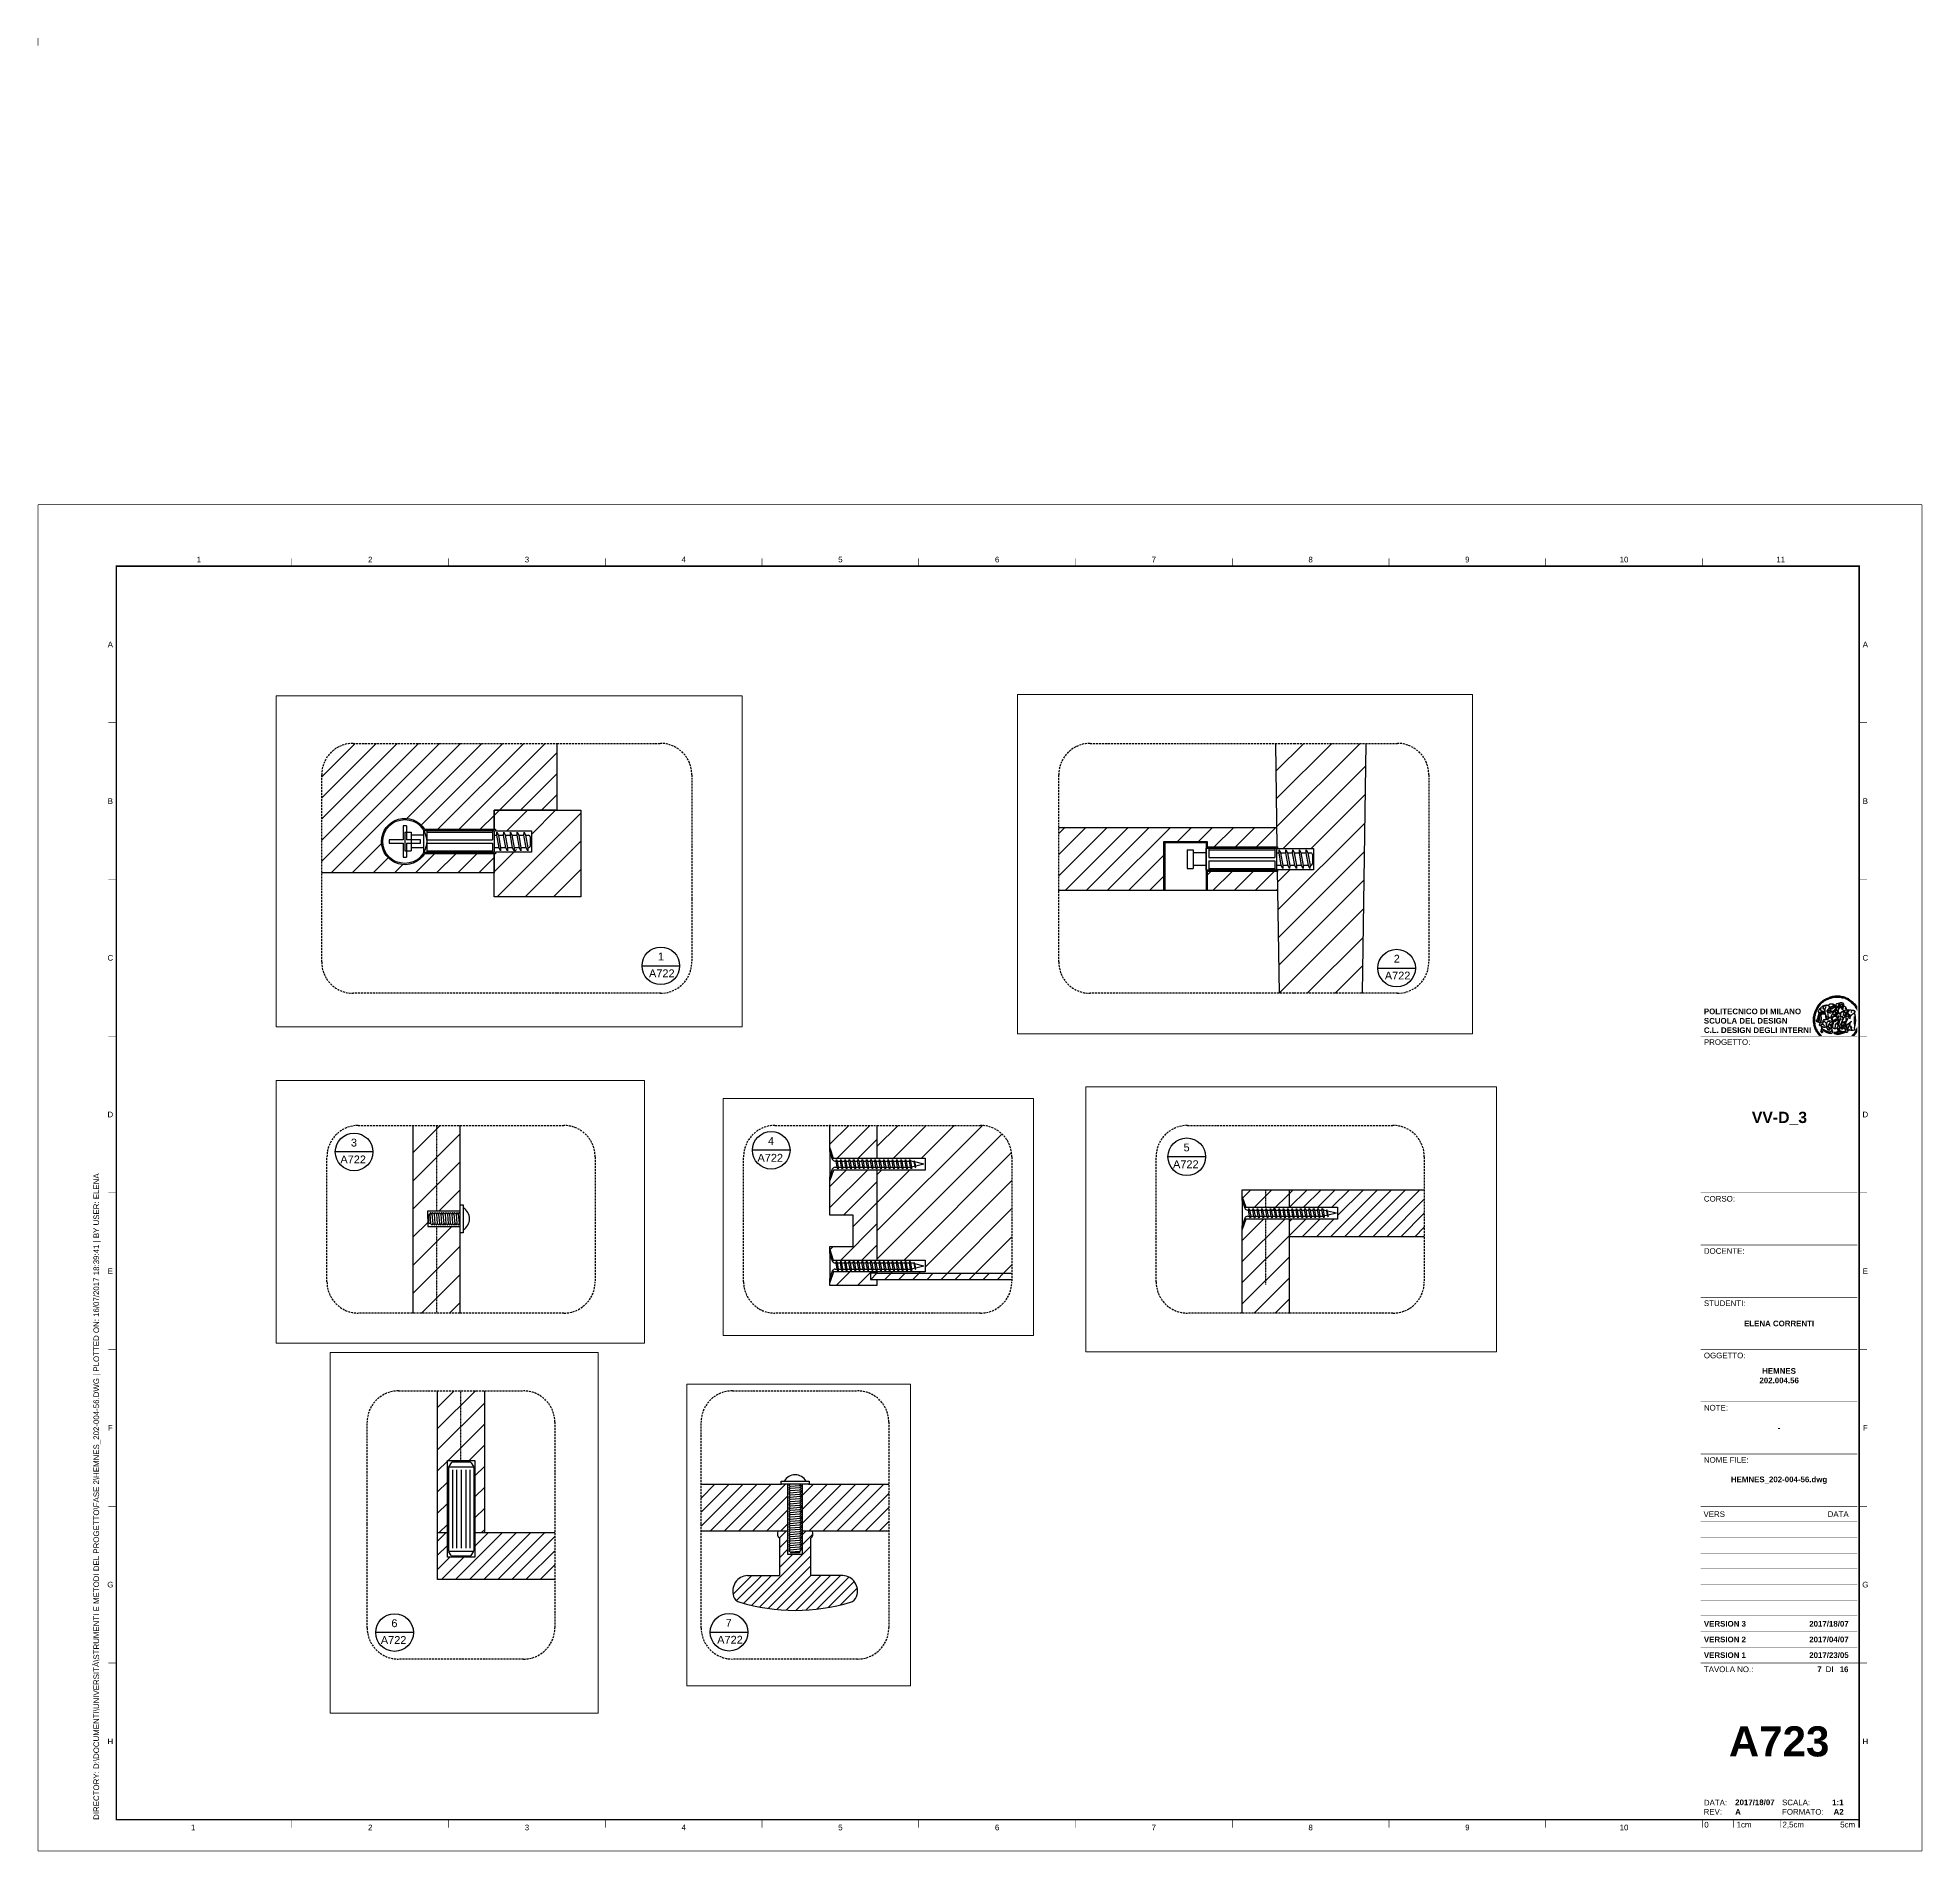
# Paper-space layout 'Layout2' of a CAD drawing. Header units: millimetres. Extents: x -6 to 595, y -1 to 578.
# The model-space entities are those that its viewports show. They can reach past a viewport. Long polylines and large blocks are cut down to what shows.
import ezdxf
from ezdxf.enums import TextEntityAlignment as Align

# ---------------------------------------------------------------- set-up
doc = ezdxf.new("R2010")
doc.units = ezdxf.units.MM
doc.set_wipeout_variables(frame=1)
doc.linetypes.add('JIS_02_0.7', pattern=[1.35, 0.75, -0.6])
doc.linetypes.add('TRATTEGGIATA2', pattern=[9.525, 6.35, -3.175])
for name, color, linetype in [('campitura', 253, 'Continuous'), ('elementi sezionati', 170, 'Continuous'), ('G-ANNO-LOGO', 3, 'Continuous'), ('G-ANNO-TEXT', 3, 'Continuous'), ('G-ANNO-TTLB', 3, 'Continuous'), ('Sez1', 150, 'Continuous'), ('simboli', 7, 'Continuous'), ('Viti', 50, 'Continuous'), ('viti dietro', 249, 'Continuous')]:
    doc.layers.add(name, color=color, linetype=linetype)
doc.layers.add('finestre', color=250, linetype='Continuous', plot=False)
doc.layers.add('G-ANNO-NPLT', color=210, linetype='Continuous', plot=False)
doc.styles.add('ARIAL', font='arial.ttf')
doc.styles.add('ARIAL-BOLD', font='')
doc.styles.get("Standard").update_dxf_attribs({"font": 'arial.ttf'})
doc.styles.get('ARIAL-BOLD').set_extended_font_data('Arial', bold=True)

# ---------------------------------------------------------------- blocks, each defined once
blk = doc.blocks.new('logoPolimi')
for p, q in [((-1.41, 1.91), (-1.28, 1.74)), ((-1.32, 1.97), (-1.2, 1.8)), ((-1.22, 2.03), (-1.11, 1.85)), ((-1.13, 2.09), (-1.03, 1.9)), ((-1.03, 2.14), (-0.94, 1.95)), ((-0.93, 2.18), (-0.84, 1.99)), ((-0.83, 2.22), (-0.75, 2.03)), ((-0.72, 2.26), (-0.66, 2.06)), ((-0.61, 2.29), (-0.56, 2.09)), ((-0.51, 2.32), (-0.46, 2.11)), ((-0.4, 2.34), (-0.36, 2.13)), ((-0.29, 2.35), (-0.26, 2.14)), ((-0.18, 2.36), (-0.16, 2.15)), ((-0.07, 2.37), (-0.06, 2.16)), ((0.04, 2.37), (0.04, 2.16)), ((0.15, 2.36), (0.14, 2.16)), ((0.26, 2.36), (0.24, 2.15)), ((0.37, 2.34), (0.34, 2.13)), ((0.48, 2.32), (0.44, 2.12)), ((0.59, 2.3), (0.54, 2.09)), ((0.69, 2.27), (0.63, 2.07)), ((0.8, 2.23), (0.73, 2.03)), ((0.9, 2.19), (0.82, 2)), ((1, 2.15), (0.91, 1.96)), ((1.1, 2.1), (1, 1.91)), ((1.2, 2.04), (1.09, 1.86)), ((1.29, 1.99), (1.18, 1.81)), ((1.38, 1.92), (1.26, 1.75)), ((-2.37, 0.12), (-2.16, 0.11)), ((-2.37, 0.01), (-2.16, 0.01)), ((-2.36, 0.23), (-2.15, 0.21)), ((-2.35, 0.34), (-2.14, 0.31)), ((-2.33, 0.45), (-2.12, 0.41)), ((-2.3, 0.55), (-2.1, 0.51)), ((-2.28, 0.66), (-2.07, 0.6)), ((-2.24, 0.77), (-2.04, 0.7)), ((-2.2, 0.87), (-2.01, 0.79)), ((-2.16, 0.97), (-1.97, 0.89)), ((-2.11, 1.07), (-1.93, 0.98)), ((-2.06, 1.17), (-1.88, 1.07)), ((-2.01, 1.26), (-1.83, 1.15)), ((-1.94, 1.36), (-1.77, 1.24)), ((-1.88, 1.45), (-1.71, 1.32)), ((-1.84, 0.03), (-1.82, 0.35)), ((-1.81, 1.53), (-1.65, 1.4)), ((-1.74, 1.61), (-1.58, 1.47)), ((-1.73, 0.59), (-1.73, 0.59)), ((-1.73, 0.59), (-1.73, 0.59)), ((-1.66, 1.69), (-1.51, 1.54)), ((-1.65, 0.57), (-1.65, 0.57)), ((-1.59, 1.12), (-1.59, 1.12)), ((-1.58, 1.77), (-1.44, 1.61)), ((-1.51, 0.55), (-1.51, 0.55)), ((-1.51, 0.55), (-1.51, 0.55)), ((-1.49, 1.84), (-1.36, 1.68)), ((-1.31, 0.79), (-1.21, 0.75)), ((-1.21, 0.75), (-1.31, 0.79)), ((-1.21, 0.75), (-1.31, 0.79)), ((-1.21, 0.75), (-1.21, 0.75)), ((-1.21, 0.75), (-1.21, 0.75)), ((-1.19, 0.76), (-1.19, 0.76)), ((-1.19, 0.76), (-1.19, 0.76)), ((-1.17, 0.99), (-1.18, 0.99)), ((-1.18, 0.99), (-1.17, 0.99)), ((-1.16, 0.57), (-1.16, 0.57)), ((-1.16, 0.57), (-1.16, 0.57)), ((-1.1, 0.01), (-0.99, 0.06)), ((-0.99, 0.06), (-1.1, 0.01)), ((-0.99, 0.06), (-1.1, 0.01)), ((-0.99, 0.06), (-0.99, 0.06)), ((-0.99, 0.06), (-0.99, 0.06)), ((-0.97, 0.79), (-0.98, 0.79)), ((-0.89, 0.84), (-0.97, 0.79)), ((-0.97, 0.79), (-0.89, 0.84)), ((-0.96, 1.41), (-0.96, 1.41)), ((-0.96, 1.41), (-0.96, 1.41)), ((-0.89, 0.84), (-0.82, 0.87)), ((-0.82, 0.87), (-0.89, 0.84)), ((-0.89, 0.84), (-0.82, 0.87)), ((-0.88, 0.83), (-0.89, 0.84)), ((-0.85, 1.39), (-0.85, 1.39)), ((-0.85, 1.39), (-0.85, 1.39)), ((-0.84, 0.14), (-0.84, 0.14)), ((-0.77, 1.08), (-0.78, 1.08)), ((-0.78, 1.08), (-0.77, 1.08)), ((-0.61, 1.12), (-0.77, 1.08)), ((-0.77, 1.08), (-0.61, 1.12)), ((-0.77, 1.08), (-0.61, 1.12)), ((-0.75, 1.3), (-0.76, 1.29)), ((-0.76, 1.29), (-0.75, 1.3)), ((-0.65, 0.99), (-0.7, 0.96)), ((-0.69, 0.18), (-0.68, 0.18)), ((-0.66, 0.93), (-0.66, 0.93)), ((-0.66, 0.93), (-0.64, 0.93)), ((-0.66, 0.93), (-0.66, 0.93)), ((-0.66, 0.93), (-0.66, 0.93)), ((-0.63, 1.01), (-0.63, 1.01)), ((-0.63, 1.01), (-0.62, 1.01)), ((-0.63, 0.66), (-0.63, 0.66)), ((-0.6, 1.12), (-0.61, 1.12)), ((-0.61, 1.12), (-0.6, 1.12)), ((-0.61, 1.12), (-0.6, 1.12)), ((-0.61, 0.86), (-0.57, 0.85)), ((-0.57, 0.85), (-0.61, 0.86)), ((-0.61, 0.86), (-0.57, 0.85)), ((-0.53, 1.08), (-0.6, 1.12)), ((-0.6, 1.12), (-0.6, 1.11)), ((-0.6, 1.12), (-0.53, 1.08)), ((-0.57, 0.8), (-0.59, 0.8)), ((-0.57, 0.85), (-0.53, 0.84)), ((-0.57, 0.85), (-0.57, 0.85)), ((-0.57, 0.85), (-0.57, 0.85)), ((-0.57, 0.85), (-0.53, 0.84)), ((-0.56, 0.29), (-0.49, 0.48)), ((-0.56, 0.14), (-0.56, 0.29)), ((-0.5, 0.11), (-0.56, 0.14)), ((-0.53, 0.84), (-0.51, 0.84)), ((-0.53, 0.84), (-0.51, 0.84)), ((-0.53, 0.84), (-0.53, 0.84)), ((-0.51, 0.11), (-0.51, 0.11)), ((-0.51, 0.11), (-0.51, 0.11)), ((-0.34, 0.33), (-0.5, 0.11)), ((-0.49, 0.48), (-0.41, 0.55)), ((-0.42, 0.8), (-0.47, 0.79)), ((-0.42, 0.8), (-0.47, 0.79)), ((-0.47, 0.79), (-0.45, 0.76)), ((-0.47, 0.79), (-0.45, 0.76)), ((-0.45, 1.14), (-0.42, 1.11)), ((-0.42, 1.26), (-0.36, 1.22)), ((-0.41, 0.55), (-0.34, 0.49)), ((-0.4, 1.37), (-0.38, 1.38)), ((-0.39, 1.37), (-0.4, 1.37)), ((-0.35, 1.33), (-0.4, 1.37)), ((-0.39, 1.24), (-0.4, 1.23)), ((-0.38, 1.14), (-0.38, 1.14)), ((-0.34, 0.49), (-0.09, 0.48)), ((-0.16, 0.32), (-0.34, 0.33)), ((-0.14, 0.32), (-0.31, 0.34)), ((-0.28, 1.3), (-0.29, 1.3)), ((-0.28, 1.3), (-0.28, 1.3)), ((-0.16, 1.24), (-0.16, 1.25)), ((-0.16, 1.25), (-0.16, 1.25)), ((-0.16, 0.49), (-0.14, 0.64)), ((-0.06, 0.27), (-0.16, 0.32)), ((-0.1, 0.88), (-0.09, 0.87)), ((-0.08, 1.37), (-0.08, 1.38)), ((-0.08, 1.23), (-0.05, 1.21)), ((-0.05, 1.21), (-0.08, 1.23)), ((-0.08, 1.23), (-0.05, 1.21)), ((-0.03, 0.26), (-0.06, 0.27)), ((-0.05, 1.21), (-0.04, 1.21)), ((-0.04, 1.21), (-0.05, 1.21)), ((-0.04, 1.21), (-0.04, 1.21)), ((-0.04, 1.21), (-0.04, 1.21)), ((-0.04, 0.48), (-0.03, 0.26)), ((0.03, 1.15), (0.03, 1.15)), ((0.03, 0.66), (0.03, 0.67)), ((0.07, 0.58), (0.07, 0.57)), ((0.1, 1.18), (0.1, 1.18)), ((0.1, 0.84), (0.1, 0.84)), ((0.13, 1.32), (0.17, 1.19)), ((0.14, 0.71), (0.34, 0.65)), ((0.31, 0.56), (0.17, 0.63)), ((0.27, 1.61), (0.27, 1.61)), ((0.27, 1.61), (0.27, 1.61)), ((0.27, 1.61), (0.27, 1.61)), ((0.29, 1.29), (0.29, 1.29)), ((0.29, 1.29), (0.29, 1.29)), ((0.29, 1.29), (0.29, 1.29)), ((0.29, 1.29), (0.29, 1.29)), ((0.33, 0.49), (0.34, 0.49)), ((0.33, 0.03), (0.35, 0.03)), ((0.33, 0.03), (0.35, 0.03)), ((0.34, 0.65), (0.34, 0.64)), ((0.35, 0.03), (0.57, 0.06)), ((0.35, 0.03), (0.57, 0.06)), ((0.35, 0.03), (0.35, 0.03)), ((0.35, 0.03), (0.35, 0.03)), ((0.38, 1.36), (0.37, 1.35)), ((0.38, 0.34), (0.37, 0.34)), ((0.38, 0.34), (0.38, 0.34)), ((0.43, 0.67), (0.39, 0.64)), ((0.49, 1.05), (0.51, 1.13)), ((0.51, 1.13), (0.49, 1.05)), ((0.49, 1.05), (0.51, 1.13)), ((0.51, 1.31), (0.5, 1.29)), ((0.51, 1.13), (0.52, 1.23)), ((0.52, 1.23), (0.51, 1.23)), ((0.51, 1.23), (0.52, 1.23)), ((0.52, 1.23), (0.51, 1.13)), ((0.51, 1.13), (0.52, 1.23)), ((0.52, 1.24), (0.6, 1.37)), ((0.52, 1.23), (0.6, 1.36)), ((0.6, 1.36), (0.52, 1.23)), ((0.52, 1.23), (0.52, 1.23)), ((0.52, 1.23), (0.52, 1.24)), ((0.52, 1.23), (0.52, 1.23)), ((0.55, 1.07), (0.53, 1.06)), ((0.53, 1.04), (0.53, 1.06)), ((0.53, 1.05), (0.53, 1.04)), ((0.54, 0.3), (0.63, 0.32)), ((0.54, -0.08), (0.61, 0.06)), ((0.61, 0.06), (0.54, -0.08)), ((0.54, -0.08), (0.61, 0.06)), ((0.56, 0.19), (0.59, 0.21)), ((0.57, 1.07), (0.57, 1.07)), ((0.57, 1.07), (0.57, 1.07)), ((0.57, 1.07), (0.57, 1.07)), ((0.57, 1.07), (0.57, 1.07)), ((0.57, 1.07), (0.57, 1.07)), ((0.57, 1.07), (0.57, 1.07)), ((0.57, 1.07), (0.57, 1.07)), ((0.58, 0.3), (0.59, 0.29)), ((0.59, 0.78), (0.59, 0.79)), ((0.59, 0.79), (0.59, 0.79)), ((0.59, 0.79), (0.59, 0.79)), ((0.59, 0.79), (0.59, 0.78)), ((0.61, 0.06), (0.6, 0.07)), ((0.6, 0.07), (0.61, 0.06)), ((0.61, 0.06), (0.61, 0.07)), ((0.62, 0.21), (0.65, 0.22)), ((0.64, 1.37), (0.65, 1.37)), ((0.69, 0.86), (0.68, 0.86)), ((0.68, 0.86), (0.69, 0.86)), ((0.68, 0.76), (0.68, 0.76)), ((0.76, 0.26), (0.76, 0.26)), ((0.82, 0.35), (0.84, 0.36)), ((0.82, 0.35), (0.82, 0.35)), ((0.84, 0.36), (0.84, 0.37)), ((0.85, 0.34), (1.05, 0.35)), ((0.93, 1.05), (0.93, 1.05)), ((0.93, 1.05), (0.93, 1.05)), ((0.93, 1.05), (0.93, 1.04)), ((0.93, 1.05), (0.93, 1.05)), ((0.97, 0.66), (0.96, 0.66)), ((1.01, 0.97), (0.98, 0.96)), ((1.17, 0.96), (1.17, 0.95)), ((1.17, 0.95), (1.17, 0.95)), ((1.34, 0.37), (1.26, 0.04)), ((1.27, 0.37), (1.27, 0.38)), ((1.28, 0.95), (1.28, 0.95)), ((1.47, 1.86), (1.34, 1.69)), ((1.37, 0.73), (1.46, 0.81)), ((1.41, 0.4), (1.41, 0.41)), ((1.56, 1.79), (1.42, 1.63)), ((1.64, 1.71), (1.49, 1.56)), ((1.49, 0.9), (1.57, 0.92)), ((1.72, 1.63), (1.56, 1.49)), ((1.67, 0.6), (1.57, 0.53)), ((1.79, 1.55), (1.63, 1.41)), ((1.86, 1.47), (1.7, 1.34)), ((1.93, 1.38), (1.76, 1.26)), ((1.99, 1.29), (1.81, 1.17)), ((2.05, 1.19), (1.87, 1.09)), ((2.1, 1.1), (1.92, 1)), ((2.15, 1), (1.96, 0.91)), ((2.19, 0.9), (2, 0.82)), ((2.23, 0.79), (2.04, 0.72)), ((2.27, 0.69), (2.07, 0.63)), ((2.3, 0.58), (2.09, 0.53)), ((2.32, 0.47), (2.12, 0.43)), ((2.34, 0.37), (2.13, 0.33)), ((2.36, 0.26), (2.15, 0.23)), ((2.37, 0.15), (2.16, 0.13)), ((2.37, 0.04), (2.16, 0.03)), ((-2.37, -0.1), (-2.16, -0.09)), ((-2.36, -0.21), (-2.15, -0.19)), ((-2.35, -0.32), (-2.14, -0.29)), ((-2.33, -0.43), (-2.12, -0.39)), ((-2.31, -0.54), (-2.1, -0.49)), ((-2.28, -0.65), (-2.08, -0.59)), ((-2.25, -0.75), (-2.05, -0.69)), ((-2.21, -0.86), (-2.02, -0.78)), ((-2.17, -0.96), (-1.98, -0.87)), ((-2.12, -1.06), (-1.93, -0.96)), ((-2.07, -1.16), (-1.89, -1.05)), ((-2.04, -0.15), (-1.97, -0.2)), ((-2.01, -1.25), (-1.84, -1.14)), ((-1.95, -1.34), (-1.78, -1.22)), ((-1.89, -1.43), (-1.72, -1.31)), ((-1.82, -1.52), (-1.66, -1.38)), ((-1.75, -1.6), (-1.59, -1.46)), ((-1.67, -1.68), (-1.52, -1.53)), ((-1.58, -0.12), (-1.6, -0.18)), ((-1.6, -0.18), (-1.58, -0.28)), ((-1.57, -0.54), (-1.59, -0.54)), ((-1.59, -0.54), (-1.59, -0.54)), ((-1.59, -1.76), (-1.45, -1.6)), ((-1.56, -0.32), (-1.56, -0.31)), ((-1.56, -0.31), (-1.56, -0.31)), ((-1.53, -0.65), (-1.53, -0.65)), ((-1.53, -0.65), (-1.53, -0.65)), ((-1.51, -1.83), (-1.37, -1.67)), ((-1.48, -0.86), (-1.48, -0.85)), ((-1.42, -0.37), (-1.42, -0.37)), ((-1.42, -1.9), (-1.29, -1.73)), ((-1.38, -0.46), (-1.38, -0.46)), ((-1.33, -1.96), (-1.21, -1.79)), ((-1.31, -0.24), (-1.31, -0.23)), ((-1.31, -0.23), (-1.31, -0.24)), ((-1.24, -2.02), (-1.13, -1.84)), ((-1.23, -0.19), (-1.23, -0.19)), ((-1.23, -0.19), (-1.23, -0.19)), ((-1.23, -0.19), (-1.23, -0.19)), ((-1.23, -0.19), (-1.23, -0.19)), ((-1.01, -0.39), (-1.02, -0.39)), ((-1.02, -0.39), (-1.01, -0.39)), ((-1.02, -0.7), (-1.02, -0.7)), ((-1.02, -0.7), (-1.02, -0.7)), ((-1.02, -0.7), (-1.02, -0.7)), ((-0.79, -0.51), (-0.83, -0.58)), ((-0.83, -0.58), (-0.79, -0.51)), ((-0.83, -0.58), (-0.79, -0.51)), ((-0.78, -1.05), (-0.83, -0.94)), ((-0.83, -0.94), (-0.78, -1.05)), ((-0.83, -0.94), (-0.83, -0.94)), ((-0.83, -0.94), (-0.78, -1.05)), ((-0.82, -1.23), (-0.82, -1.23)), ((-0.82, -1.23), (-0.77, -1.23)), ((-0.77, -1.23), (-0.82, -1.23)), ((-0.82, -1.23), (-0.82, -1.23)), ((-0.77, -1.23), (-0.82, -1.23)), ((-0.75, -0.96), (-0.8, -0.89)), ((-0.8, -0.89), (-0.79, -0.92)), ((-0.79, -0.92), (-0.8, -0.89)), ((-0.8, -0.89), (-0.75, -0.96)), ((-0.79, -0.92), (-0.8, -0.89)), ((-0.8, -0.89), (-0.8, -0.89)), ((-0.8, -0.89), (-0.75, -0.96)), ((-0.79, -0.92), (-0.78, -0.95)), ((-0.78, -0.95), (-0.79, -0.92)), ((-0.78, -0.95), (-0.79, -0.92)), ((-0.77, -0.49), (-0.78, -0.48)), ((-0.78, -0.48), (-0.77, -0.49)), ((-0.78, -0.95), (-0.76, -1)), ((-0.76, -1), (-0.78, -0.95)), ((-0.76, -1), (-0.78, -0.95)), ((-0.71, -0.89), (-0.75, -0.87)), ((-0.75, -0.87), (-0.71, -0.89)), ((-0.75, -0.87), (-0.71, -0.89)), ((-0.72, -1.01), (-0.75, -0.96)), ((-0.75, -0.96), (-0.72, -1.01)), ((-0.75, -0.96), (-0.72, -1.01)), ((-0.64, -0.93), (-0.71, -0.89)), ((-0.71, -0.89), (-0.64, -0.93)), ((-0.71, -0.89), (-0.64, -0.93)), ((-0.66, -0.53), (-0.66, -0.53)), ((-0.66, -0.53), (-0.66, -0.53)), ((-0.66, -0.53), (-0.66, -0.53)), ((-0.39, -0.81), (-0.51, -0.69)), ((-0.51, -1.04), (-0.5, -1.04)), ((-0.48, -0.42), (-0.48, -0.42)), ((-0.48, -0.42), (-0.48, -0.42)), ((-0.48, -0.42), (-0.48, -0.42)), ((-0.41, -0.51), (-0.41, -0.51)), ((-0.38, -0.05), (-0.39, -0.12)), ((-0.39, -0.12), (-0.37, -0.1)), ((-0.35, -0.14), (-0.37, -0.08)), ((-0.37, -0.09), (-0.37, -0.09)), ((-0.33, -0.12), (-0.35, -0.14)), ((-0.32, -0.14), (-0.35, -0.14)), ((-0.35, -0.18), (-0.34, -0.22)), ((-0.34, -0.08), (-0.29, -0.16)), ((-0.34, -0.22), (-0.34, -0.22)), ((-0.27, -0.17), (-0.32, -0.14)), ((-0.25, -0.91), (-0.26, -0.9)), ((-0.26, -1.29), (0.1, -1.2)), ((0.1, -1.2), (-0.26, -1.29)), ((0.08, -1.4), (-0.26, -1.29)), ((-0.26, -1.29), (0.08, -1.4)), ((-0.26, -1.38), (-0.26, -1.29)), ((-0.26, -1.29), (-0.26, -1.29)), ((-0.26, -1.29), (-0.26, -1.38)), ((-0.26, -1.29), (0.08, -1.4)), ((-0.26, -1.29), (-0.26, -1.29)), ((0.08, -1.49), (-0.26, -1.38)), ((-0.26, -1.38), (0.09, -1.49)), ((-0.14, -0.15), (-0.16, -0.13)), ((-0.11, -0.04), (-0.12, -0.05)), ((-0.04, -0.41), (-0.01, -0.44)), ((-0.01, -0.44), (-0.04, -0.41)), ((-0.04, -0.41), (-0.01, -0.44)), ((0.07, -0.84), (0.07, -0.84)), ((0.07, -0.84), (0.07, -0.84)), ((0.1, -1.2), (0.08, -1.32)), ((0.08, -1.32), (0.13, -1.2)), ((0.08, -1.4), (0.72, -1.22)), ((0.72, -1.22), (0.08, -1.4)), ((0.08, -1.4), (0.72, -1.22)), ((0.72, -1.31), (0.08, -1.49)), ((0.08, -1.44), (0.08, -1.4)), ((0.08, -1.4), (0.08, -1.44)), ((0.08, -1.4), (0.08, -1.49)), ((0.08, -1.49), (0.08, -1.44)), ((0.08, -1.44), (0.08, -1.44)), ((0.08, -1.44), (0.08, -1.45)), ((0.08, -1.45), (0.08, -1.46)), ((0.08, -1.46), (0.08, -1.49)), ((0.1, -1.01), (0.09, -0.86)), ((0.1, -1.01), (0.09, -0.86)), ((0.09, -1.49), (0.72, -1.31)), ((0.1, -1.2), (0.12, -1.04)), ((0.12, -1.04), (0.1, -1.2)), ((0.13, -1.2), (0.1, -1.2)), ((0.1, -1.2), (0.13, -1.2)), ((0.13, -1.2), (0.1, -1.2)), ((0.1, -1.2), (0.1, -1.2)), ((0.11, -0.44), (0.11, -0.44)), ((0.11, -0.44), (0.11, -0.44)), ((0.12, -0.21), (0.12, -0.21)), ((0.12, -0.21), (0.12, -0.21)), ((0.12, -0.21), (0.12, -0.21)), ((0.12, -0.21), (0.12, -0.21)), ((0.12, -0.21), (0.12, -0.21)), ((0.12, -0.21), (0.12, -0.21)), ((0.12, -0.21), (0.12, -0.21)), ((0.12, -0.21), (0.12, -0.21)), ((0.12, -0.21), (0.12, -0.21)), ((0.12, -0.21), (0.12, -0.21)), ((0.12, -0.21), (0.12, -0.21)), ((0.12, -0.21), (0.12, -0.21)), ((0.12, -0.21), (0.12, -0.21)), ((0.12, -0.56), (0.14, -0.53)), ((0.14, -0.53), (0.12, -0.56)), ((0.12, -0.56), (0.14, -0.53)), ((0.12, -1.04), (0.12, -1.04)), ((0.12, -1.04), (0.12, -1.04)), ((0.12, -1.04), (0.12, -1.04)), ((0.21, -0.99), (0.13, -1.2)), ((0.13, -1.2), (0.21, -0.99)), ((0.36, -1.14), (0.13, -1.2)), ((0.13, -1.2), (0.26, -1.17)), ((0.14, -0.53), (0.16, -0.49)), ((0.16, -0.49), (0.14, -0.53)), ((0.14, -0.53), (0.16, -0.49)), ((0.16, -0.49), (0.16, -0.49)), ((0.16, -0.49), (0.16, -0.49)), ((0.28, -1.19), (0.21, -0.99)), ((0.21, -0.99), (0.31, -1.27)), ((0.24, -0.17), (0.24, -0.16)), ((0.24, -0.16), (0.24, -0.17)), ((0.25, -0.84), (0.25, -0.88)), ((0.25, -0.88), (0.25, -0.84)), ((0.25, -0.88), (0.25, -0.84)), ((0.25, -0.88), (0.29, -1.17)), ((0.26, -0.88), (0.25, -0.88)), ((0.31, -1.27), (0.25, -0.88)), ((0.26, -1.17), (0.28, -1.16)), ((0.28, -1.16), (0.36, -1.14)), ((0.29, -1.17), (0.28, -1.19)), ((0.36, -1.14), (0.72, -1.22)), ((0.72, -1.22), (0.36, -1.14)), ((0.49, -0.31), (0.49, -0.31)), ((0.49, -0.31), (0.49, -0.31)), ((0.5, -0.27), (0.5, -0.27)), ((0.51, -0.27), (0.51, -0.27)), ((0.72, -0.81), (0.75, -0.89)), ((0.72, -1.22), (0.72, -1.31)), ((0.72, -1.31), (0.72, -1.22)), ((0.74, -0.23), (0.74, -0.23)), ((0.74, -0.23), (0.75, -0.24)), ((0.75, -0.23), (0.75, -0.23)), ((0.86, -0.25), (0.82, -0.34)), ((0.87, -0.22), (0.86, -0.23)), ((0.87, -0.22), (0.86, -0.25)), ((0.96, -0.58), (0.96, -0.57)), ((1.05, -1.05), (1.04, -1.05)), ((1.28, -2), (1.17, -1.82)), ((1.37, -1.93), (1.25, -1.76)), ((1.31, -0.27), (1.3, -0.26)), ((1.3, -0.26), (1.3, -0.26)), ((1.3, -0.26), (1.3, -0.26)), ((1.3, -0.26), (1.31, -0.27)), ((1.3, -0.26), (1.3, -0.26)), ((1.46, -1.87), (1.33, -1.7)), ((1.54, -1.8), (1.41, -1.64)), ((1.63, -1.72), (1.48, -1.57)), ((1.71, -1.65), (1.55, -1.5)), ((1.78, -1.57), (1.62, -1.43)), ((1.85, -1.48), (1.69, -1.35)), ((1.92, -1.39), (1.75, -1.27)), ((1.98, -1.3), (1.81, -1.19)), ((2.04, -1.21), (1.86, -1.1)), ((2.09, -1.11), (1.91, -1.01)), ((2.14, -1.01), (1.95, -0.92)), ((2.19, -0.91), (1.99, -0.83)), ((2.23, -0.81), (2.03, -0.74)), ((2.26, -0.7), (2.06, -0.64)), ((2.29, -0.6), (2.09, -0.55)), ((2.32, -0.49), (2.11, -0.45)), ((2.34, -0.38), (2.13, -0.35)), ((2.35, -0.27), (2.15, -0.25)), ((2.37, -0.08), (2.16, -0.07)), ((2.36, -0.16), (2.16, -0.15)), ((-1.14, -2.08), (-1.04, -1.89)), ((-1.04, -2.13), (-0.95, -1.94)), ((-0.94, -2.18), (-0.86, -1.98)), ((-0.84, -2.22), (-0.77, -2.02)), ((-0.74, -2.25), (-0.67, -2.05)), ((-0.63, -2.29), (-0.57, -2.08)), ((-0.52, -2.31), (-0.48, -2.11)), ((-0.42, -2.33), (-0.38, -2.13)), ((-0.31, -2.35), (-0.28, -2.14)), ((-0.2, -2.36), (-0.18, -2.15)), ((-0.09, -2.37), (-0.08, -2.16)), ((0.03, -2.37), (0.02, -2.16)), ((0.14, -2.37), (0.12, -2.16)), ((0.25, -2.36), (0.22, -2.15)), ((0.35, -2.34), (0.32, -2.14)), ((0.46, -2.32), (0.42, -2.12)), ((0.57, -2.3), (0.52, -2.1)), ((0.68, -2.27), (0.62, -2.07)), ((0.78, -2.24), (0.71, -2.04)), ((0.89, -2.2), (0.81, -2)), ((0.99, -2.15), (0.9, -1.96)), ((1.09, -2.11), (0.99, -1.92)), ((1.19, -2.05), (1.08, -1.87))]:
    blk.add_line(p, q)
for points in [[(-1.9, 0.12), (-1.94, 0.02), (-2.05, -0.09), (-2.05, -0.09)], [(-1.86, 0.38), (-1.86, 0.38), (-1.87, 0.19), (-1.9, 0.12)], [(-1.76, 0.6), (-1.76, 0.6), (-1.84, 0.57), (-1.86, 0.38)], [(-1.86, -0.04), (-1.84, 0.02), (-1.84, 0.03), (-1.84, 0.03)], [(-1.82, 0.78), (-1.83, 0.8), (-1.85, 0.86), (-1.83, 0.88)], [(-1.82, 0.78), (-1.83, 0.8), (-1.85, 0.86), (-1.83, 0.88)], [(-1.83, 0.88), (-1.81, 0.9), (-1.76, 0.96), (-1.76, 0.96)], [(-1.83, 0.88), (-1.81, 0.9), (-1.76, 0.96), (-1.76, 0.96)], [(-1.76, 0.6), (-1.83, 0.7), (-1.78, 0.74), (-1.78, 0.74)], [(-1.78, 0.74), (-1.79, 0.74), (-1.83, 0.7), (-1.76, 0.6)], [(-1.78, 0.74), (-1.8, 0.76), (-1.81, 0.78), (-1.82, 0.78)], [(-1.78, 0.74), (-1.8, 0.76), (-1.81, 0.78), (-1.82, 0.78)], [(-1.82, 0.35), (-1.81, 0.5), (-1.73, 0.59), (-1.73, 0.59)], [(-1.82, -0.19), (-1.73, -0.07), (-1.75, 0.14), (-1.75, 0.3)], [(-1.75, 0.33), (-1.75, 0.17), (-1.73, -0.05), (-1.8, -0.17)], [(-1.78, 0.74), (-1.75, 0.72), (-1.72, 0.69), (-1.68, 0.7)], [(-1.68, 0.7), (-1.72, 0.69), (-1.75, 0.72), (-1.78, 0.74)], [(-1.68, 0.7), (-1.72, 0.69), (-1.75, 0.72), (-1.78, 0.74)], [(-1.78, 0.74), (-1.78, 0.74), (-1.78, 0.74), (-1.78, 0.74)], [(-1.76, 0.96), (-1.68, 1.1), (-1.59, 1.12), (-1.59, 1.12)], [(-1.76, 0.96), (-1.68, 1.1), (-1.6, 1.12), (-1.6, 1.12)], [(-1.73, 0.59), (-1.74, 0.59), (-1.75, 0.6), (-1.76, 0.6)], [(-1.73, 0.59), (-1.74, 0.59), (-1.75, 0.6), (-1.76, 0.6)], [(-1.75, 0.3), (-1.76, 0.47), (-1.65, 0.57), (-1.65, 0.57)], [(-1.65, 0.57), (-1.65, 0.57), (-1.76, 0.5), (-1.75, 0.33)], [(-1.65, 0.57), (-1.68, 0.58), (-1.7, 0.58), (-1.73, 0.59)], [(-1.65, 0.57), (-1.68, 0.58), (-1.7, 0.58), (-1.73, 0.59)], [(-1.5, 0.71), (-1.53, 0.74), (-1.61, 0.71), (-1.68, 0.7)], [(-1.68, 0.7), (-1.61, 0.71), (-1.53, 0.73), (-1.5, 0.71)], [(-1.5, 0.71), (-1.53, 0.73), (-1.61, 0.71), (-1.68, 0.7)], [(-1.51, 0.55), (-1.56, 0.56), (-1.61, 0.56), (-1.65, 0.57)], [(-1.65, 0.57), (-1.61, 0.56), (-1.56, 0.56), (-1.51, 0.55)], [(-1.51, 0.55), (-1.56, 0.56), (-1.61, 0.56), (-1.65, 0.57)], [(-1.59, 1.12), (-1.6, 1.06), (-1.61, 0.99), (-1.61, 0.97)], [(-1.61, 0.97), (-1.61, 0.99), (-1.6, 1.06), (-1.59, 1.12)], [(-1.61, 0.97), (-1.61, 0.99), (-1.6, 1.06), (-1.59, 1.12)], [(-1.61, 0.97), (-1.61, 0.95), (-1.56, 0.88), (-1.54, 0.87)], [(-1.54, 0.87), (-1.56, 0.88), (-1.61, 0.95), (-1.61, 0.97)], [(-1.54, 0.87), (-1.56, 0.88), (-1.61, 0.96), (-1.61, 0.97)], [(-1.59, 1.12), (-1.59, 1.13), (-1.59, 1.15), (-1.58, 1.16)], [(-1.59, 1.12), (-1.59, 1.13), (-1.59, 1.15), (-1.58, 1.16)], [(-1.58, 1.16), (-1.57, 1.21), (-1.52, 1.23), (-1.49, 1.25)], [(-1.58, 1.16), (-1.57, 1.21), (-1.52, 1.23), (-1.49, 1.25)], [(-1.58, 0.36), (-1.58, 0.48), (-1.51, 0.55), (-1.51, 0.55)], [(-1.51, 0.55), (-1.51, 0.55), (-1.58, 0.48), (-1.58, 0.36)], [(-1.51, 0.55), (-1.51, 0.55), (-1.58, 0.48), (-1.58, 0.36)], [(-1.55, 0.04), (-1.55, 0.08), (-1.58, 0.25), (-1.58, 0.36)], [(-1.58, 0.36), (-1.58, 0.25), (-1.55, 0.08), (-1.55, 0.04)], [(-1.58, 0.36), (-1.58, 0.25), (-1.55, 0.08), (-1.55, 0.04)], [(-1.58, -0.12), (-1.57, -0.06), (-1.55, 0.02), (-1.55, 0.04)], [(-1.55, 0.04), (-1.55, 0.02), (-1.57, -0.06), (-1.58, -0.12)], [(-1.55, 0.04), (-1.55, 0.02), (-1.56, -0.04), (-1.57, -0.1)], [(-1.54, 0.87), (-1.52, 0.85), (-1.47, 0.83), (-1.44, 0.83)], [(-1.44, 0.83), (-1.47, 0.83), (-1.52, 0.85), (-1.54, 0.87)], [(-1.45, 0.83), (-1.47, 0.83), (-1.52, 0.85), (-1.54, 0.87)], [(-1.51, 0.55), (-1.33, 0.54), (-1.16, 0.57), (-1.16, 0.57)], [(-1.16, 0.57), (-1.16, 0.57), (-1.33, 0.54), (-1.51, 0.55)], [(-1.16, 0.57), (-1.16, 0.57), (-1.33, 0.54), (-1.51, 0.55)], [(-1.5, 0.71), (-1.46, 0.68), (-1.4, 0.62), (-1.33, 0.66)], [(-1.33, 0.66), (-1.4, 0.62), (-1.46, 0.68), (-1.5, 0.71)], [(-1.33, 0.66), (-1.4, 0.62), (-1.46, 0.68), (-1.5, 0.71)], [(-1.49, 1.25), (-1.46, 1.26), (-1.42, 1.33), (-1.39, 1.36)], [(-1.49, 1.25), (-1.46, 1.27), (-1.43, 1.34), (-1.39, 1.36)], [(-1.31, 0.79), (-1.33, 0.79), (-1.42, 0.83), (-1.45, 0.83)], [(-1.44, 0.83), (-1.42, 0.83), (-1.33, 0.79), (-1.31, 0.79)], [(-1.31, 0.79), (-1.33, 0.79), (-1.42, 0.83), (-1.44, 0.83)], [(-1.35, 1.1), (-1.4, 1.17), (-1.36, 1.23), (-1.29, 1.31)], [(-1.29, 1.31), (-1.36, 1.23), (-1.4, 1.17), (-1.35, 1.1)], [(-1.35, 1.1), (-1.4, 1.17), (-1.36, 1.23), (-1.29, 1.31)], [(-1.39, 1.36), (-1.35, 1.38), (-1.26, 1.4), (-1.19, 1.41)], [(-1.39, 1.36), (-1.35, 1.38), (-1.26, 1.4), (-1.19, 1.41)], [(-1.18, 0.99), (-1.24, 0.97), (-1.3, 1.03), (-1.35, 1.1)], [(-1.35, 1.1), (-1.3, 1.03), (-1.24, 0.97), (-1.18, 0.99)], [(-1.18, 1), (-1.24, 0.97), (-1.3, 1.03), (-1.35, 1.1)], [(-1.33, 0.66), (-1.28, 0.7), (-1.23, 0.73), (-1.21, 0.75)], [(-1.21, 0.75), (-1.23, 0.73), (-1.28, 0.7), (-1.33, 0.66)], [(-1.21, 0.75), (-1.23, 0.73), (-1.28, 0.7), (-1.33, 0.66)], [(-1.29, 1.31), (-1.22, 1.39), (-1.01, 1.41), (-0.96, 1.41)], [(-0.96, 1.41), (-1.01, 1.41), (-1.22, 1.39), (-1.29, 1.31)], [(-1.29, 1.31), (-1.22, 1.39), (-1.01, 1.41), (-0.96, 1.41)], [(-1.24, -0.02), (-1.21, -0.01), (-1.1, 0.01), (-1.1, 0.01)], [(-1.1, 0.01), (-1.1, 0.01), (-1.21, -0.01), (-1.24, -0.02)], [(-1.1, 0.01), (-1.1, 0.01), (-1.21, -0.01), (-1.24, -0.02)], [(-1.21, 0.75), (-1.2, 0.75), (-1.19, 0.76), (-1.19, 0.76)], [(-1.19, 0.76), (-1.19, 0.76), (-1.2, 0.75), (-1.21, 0.75)], [(-1.19, 0.76), (-1.19, 0.76), (-1.2, 0.76), (-1.21, 0.75)], [(-1.19, 1.41), (-1.11, 1.43), (-0.97, 1.41), (-0.97, 1.41)], [(-1.19, 1.41), (-1.12, 1.43), (-0.98, 1.41), (-0.98, 1.41)], [(-1.19, 0.76), (-1.19, 0.77), (-1.18, 0.78), (-1.18, 0.79)], [(-1.18, 0.79), (-1.18, 0.78), (-1.19, 0.77), (-1.19, 0.76)], [(-1.19, 0.76), (-1.19, 0.77), (-1.19, 0.78), (-1.18, 0.79)], [(-1.18, 0.68), (-1.18, 0.68), (-1.19, 0.71), (-1.19, 0.76)], [(-1.19, 0.76), (-1.19, 0.71), (-1.18, 0.68), (-1.18, 0.68)], [(-1.18, 0.68), (-1.18, 0.68), (-1.19, 0.71), (-1.19, 0.76)], [(-1.18, 0.97), (-1.18, 0.97), (-1.18, 0.98), (-1.17, 0.99)], [(-1.17, 0.99), (-1.18, 0.98), (-1.18, 0.97), (-1.18, 0.97)], [(-1.18, 0.97), (-1.18, 0.97), (-1.18, 0.98), (-1.17, 0.99)], [(-1.18, 0.79), (-1.17, 0.86), (-1.18, 0.95), (-1.18, 0.97)], [(-1.18, 0.97), (-1.18, 0.95), (-1.17, 0.86), (-1.18, 0.79)], [(-1.18, 0.79), (-1.17, 0.86), (-1.18, 0.95), (-1.18, 0.97)], [(-1.16, 0.57), (-1.17, 0.6), (-1.18, 0.64), (-1.18, 0.68)], [(-1.18, 0.68), (-1.18, 0.64), (-1.17, 0.6), (-1.16, 0.57)], [(-1.16, 0.57), (-1.17, 0.6), (-1.18, 0.64), (-1.18, 0.68)], [(-1.17, 0.99), (-1.17, 1.03), (-1.16, 1.09), (-1.14, 1.13)], [(-1.09, 0.42), (-1.1, 0.44), (-1.14, 0.48), (-1.16, 0.57)], [(-1.16, 0.57), (-1.14, 0.48), (-1.1, 0.44), (-1.09, 0.42)], [(-1.09, 0.42), (-1.1, 0.44), (-1.14, 0.48), (-1.16, 0.57)], [(-1.14, 1.13), (-1.12, 1.18), (-1.05, 1.31), (-1.05, 1.31)], [(-1.12, 0.46), (-1.12, 0.46), (-1.13, 0.38), (-1.11, 0.26)], [(-1.11, 0.26), (-1.08, 0.14), (-1.05, 0.03), (-1.05, 0.03)], [(-1.02, 0.32), (-1.02, 0.32), (-1.08, 0.4), (-1.09, 0.42)], [(-1.09, 0.42), (-1.08, 0.4), (-1.02, 0.32), (-1.02, 0.32)], [(-1.02, 0.32), (-1.02, 0.32), (-1.08, 0.4), (-1.09, 0.42)], [(-0.98, 0.2), (-0.98, 0.21), (-1.02, 0.32), (-1.02, 0.32)], [(-1.02, 0.32), (-1.02, 0.32), (-0.98, 0.21), (-0.98, 0.2)], [(-0.98, 0.2), (-0.98, 0.21), (-1.02, 0.32), (-1.02, 0.32)], [(-1.01, 0.12), (-1, 0.16), (-0.98, 0.19), (-0.98, 0.2)], [(-0.98, 0.2), (-0.98, 0.19), (-1, 0.16), (-1.01, 0.12)], [(-1.01, 0.12), (-1, 0.16), (-0.98, 0.19), (-0.98, 0.2)], [(-0.99, 0.06), (-1, 0.07), (-1.01, 0.1), (-1.01, 0.12)], [(-1.01, 0.12), (-1.01, 0.1), (-1, 0.07), (-0.99, 0.06)], [(-0.99, 0.06), (-1, 0.07), (-1.01, 0.1), (-1.01, 0.12)], [(-0.99, 0.06), (-0.99, 0.06), (-0.99, 0.06), (-0.98, 0.05)], [(-0.98, 0.05), (-0.99, 0.06), (-0.99, 0.06), (-0.99, 0.06)], [(-0.99, 0.05), (-0.99, 0.06), (-0.99, 0.06), (-0.99, 0.06)], [(-0.95, 0.02), (-0.96, 0.03), (-0.97, 0.04), (-0.99, 0.05)], [(-0.98, 1.41), (-0.98, 1.41), (-0.97, 1.41), (-0.96, 1.41)], [(-0.98, 0.81), (-0.94, 0.85), (-0.92, 0.93), (-0.91, 0.97)], [(-0.91, 0.97), (-0.92, 0.93), (-0.94, 0.85), (-0.98, 0.81)], [(-0.91, 0.97), (-0.92, 0.93), (-0.94, 0.85), (-0.98, 0.81)], [(-0.98, 0.79), (-0.98, 0.81), (-0.98, 0.81), (-0.98, 0.81)], [(-0.98, 0.81), (-0.98, 0.81), (-0.98, 0.81), (-0.98, 0.79)], [(-0.98, 0.81), (-0.98, 0.81), (-0.98, 0.81), (-0.98, 0.79)], [(-0.98, 0.79), (-0.98, 0.79), (-0.98, 0.78), (-0.97, 0.77)], [(-0.98, 0.79), (-0.98, 0.79), (-0.98, 0.78), (-0.97, 0.77)], [(-0.98, 0.05), (-0.97, 0.04), (-0.96, 0.03), (-0.95, 0.02)], [(-0.95, 0.02), (-0.96, 0.03), (-0.97, 0.04), (-0.98, 0.05)], [(-0.97, 1.41), (-0.97, 1.41), (-0.97, 1.41), (-0.96, 1.41)], [(-0.97, 0.77), (-0.96, 0.74), (-0.91, 0.64), (-0.91, 0.57)], [(-0.97, 0.77), (-0.96, 0.74), (-0.91, 0.64), (-0.91, 0.57)], [(-0.96, 1.41), (-0.94, 1.41), (-0.9, 1.41), (-0.85, 1.39)], [(-0.96, 1.41), (-0.94, 1.41), (-0.9, 1.41), (-0.85, 1.39)], [(-0.95, 0.02), (-0.94, 0.01), (-0.92, 0.01), (-0.9, 0.01)], [(-0.9, 0.01), (-0.92, 0.01), (-0.94, 0.01), (-0.95, 0.02)], [(-0.91, 0.01), (-0.92, 0.01), (-0.94, 0.01), (-0.95, 0.02)], [(-0.91, 0.97), (-0.89, 1), (-0.87, 1.01), (-0.84, 1.02)], [(-0.84, 1.02), (-0.87, 1.01), (-0.89, 1), (-0.91, 0.97)], [(-0.84, 1.02), (-0.87, 1.01), (-0.89, 1.01), (-0.91, 0.97)], [(-0.91, 0.57), (-0.91, 0.5), (-0.9, 0.43), (-0.88, 0.37)], [(-0.91, 0.57), (-0.91, 0.5), (-0.9, 0.43), (-0.88, 0.37)], [(-0.87, 0.03), (-0.87, 0.03), (-0.89, 0.01), (-0.91, 0.01)], [(-0.9, 0.01), (-0.89, 0.01), (-0.87, 0.03), (-0.87, 0.03)], [(-0.87, 0.03), (-0.87, 0.03), (-0.89, 0.01), (-0.9, 0.01)], [(-0.88, 0.84), (-0.88, 0.84), (-0.89, 0.79), (-0.88, 0.77)], [(-0.88, 0.77), (-0.89, 0.79), (-0.88, 0.83), (-0.88, 0.83)], [(-0.74, 0.66), (-0.85, 0.67), (-0.88, 0.77), (-0.88, 0.77)], [(-0.88, 0.77), (-0.88, 0.77), (-0.85, 0.67), (-0.74, 0.66)], [(-0.88, 0.37), (-0.86, 0.32), (-0.83, 0.25), (-0.82, 0.25)], [(-0.88, 0.37), (-0.86, 0.32), (-0.83, 0.25), (-0.82, 0.25)], [(-0.87, 0.03), (-0.86, 0.03), (-0.86, 0.05), (-0.86, 0.06)], [(-0.86, 0.06), (-0.86, 0.05), (-0.86, 0.03), (-0.87, 0.03)], [(-0.86, 0.06), (-0.86, 0.05), (-0.86, 0.03), (-0.87, 0.03)], [(-0.85, 1.39), (-0.86, 1.42), (-0.8, 1.45), (-0.8, 1.46)], [(-0.85, 1.39), (-0.86, 1.42), (-0.83, 1.44), (-0.82, 1.45)], [(-0.86, 0.06), (-0.86, 0.07), (-0.86, 0.1), (-0.85, 0.11)], [(-0.85, 0.11), (-0.86, 0.1), (-0.86, 0.07), (-0.86, 0.06)], [(-0.85, 0.11), (-0.86, 0.1), (-0.86, 0.07), (-0.86, 0.06)], [(-0.81, 1.36), (-0.83, 1.37), (-0.84, 1.38), (-0.85, 1.39)], [(-0.85, 1.39), (-0.84, 1.38), (-0.83, 1.37), (-0.81, 1.36)], [(-0.85, 1.39), (-0.84, 1.38), (-0.83, 1.37), (-0.81, 1.36)], [(-0.85, 0.11), (-0.85, 0.12), (-0.84, 0.14), (-0.84, 0.14)], [(-0.84, 0.14), (-0.84, 0.14), (-0.85, 0.12), (-0.85, 0.11)], [(-0.84, 0.14), (-0.84, 0.14), (-0.85, 0.12), (-0.85, 0.11)], [(-0.84, 1.02), (-0.83, 1.03), (-0.81, 1.05), (-0.78, 1.08)], [(-0.78, 1.08), (-0.81, 1.05), (-0.83, 1.03), (-0.84, 1.02)], [(-0.78, 1.08), (-0.81, 1.05), (-0.83, 1.03), (-0.84, 1.02)], [(-0.84, 0.14), (-0.83, 0.15), (-0.81, 0.16), (-0.81, 0.16)], [(-0.81, 0.16), (-0.81, 0.16), (-0.83, 0.15), (-0.84, 0.14)], [(-0.81, 0.16), (-0.81, 0.16), (-0.84, 0.15), (-0.84, 0.14)], [(-0.84, 0.15), (-0.84, 0.15), (-0.84, 0.15), (-0.84, 0.14)], [(-0.84, 0.14), (-0.84, 0.14), (-0.84, 0.14), (-0.84, 0.14)], [(-0.84, 0.14), (-0.84, 0.14), (-0.84, 0.14), (-0.84, 0.14)], [(-0.84, 0.14), (-0.84, 0.14), (-0.84, 0.14), (-0.84, 0.14)], [(-0.82, 1.45), (-0.82, 1.45), (-0.8, 1.45), (-0.8, 1.45)], [(-0.82, 0.87), (-0.82, 0.87), (-0.72, 0.91), (-0.66, 0.93)], [(-0.66, 0.93), (-0.72, 0.91), (-0.82, 0.87), (-0.82, 0.87)], [(-0.82, 0.87), (-0.82, 0.87), (-0.72, 0.91), (-0.66, 0.93)], [(-0.82, 0.25), (-0.8, 0.25), (-0.77, 0.24), (-0.77, 0.23)], [(-0.82, 0.25), (-0.8, 0.25), (-0.78, 0.24), (-0.77, 0.23)], [(-0.76, 1.29), (-0.77, 1.32), (-0.79, 1.34), (-0.81, 1.36)], [(-0.81, 1.36), (-0.79, 1.34), (-0.77, 1.32), (-0.76, 1.29)], [(-0.81, 1.36), (-0.79, 1.34), (-0.77, 1.32), (-0.76, 1.3)], [(-0.81, 0.16), (-0.8, 0.17), (-0.8, 0.17), (-0.79, 0.18)], [(-0.79, 0.18), (-0.8, 0.17), (-0.8, 0.17), (-0.81, 0.16)], [(-0.79, 0.18), (-0.8, 0.17), (-0.8, 0.17), (-0.81, 0.16)], [(-0.8, 1.46), (-0.8, 1.49), (-0.69, 1.51), (-0.69, 1.51)], [(-0.8, 1.46), (-0.8, 1.49), (-0.75, 1.49), (-0.75, 1.49)], [(-0.8, 1.45), (-0.8, 1.45), (-0.8, 1.46), (-0.8, 1.46)], [(-0.79, 0.18), (-0.78, 0.18), (-0.77, 0.16), (-0.77, 0.16)], [(-0.77, 0.16), (-0.77, 0.16), (-0.78, 0.18), (-0.79, 0.18)], [(-0.77, 0.16), (-0.77, 0.16), (-0.78, 0.18), (-0.79, 0.18)], [(-0.78, 1.08), (-0.77, 1.1), (-0.76, 1.13), (-0.75, 1.16)], [(-0.75, 1.16), (-0.76, 1.13), (-0.77, 1.1), (-0.78, 1.08)], [(-0.75, 1.16), (-0.76, 1.13), (-0.77, 1.1), (-0.78, 1.08)], [(-0.77, 0.23), (-0.76, 0.22), (-0.72, 0.2), (-0.71, 0.2)], [(-0.77, 0.23), (-0.76, 0.22), (-0.72, 0.2), (-0.71, 0.2)], [(-0.77, 0.16), (-0.77, 0.16), (-0.74, 0.16), (-0.7, 0.17)], [(-0.7, 0.17), (-0.74, 0.16), (-0.77, 0.16), (-0.77, 0.16)], [(-0.7, 0.17), (-0.74, 0.16), (-0.77, 0.16), (-0.77, 0.16)], [(-0.76, 1.3), (-0.74, 1.25), (-0.73, 1.2), (-0.75, 1.16)], [(-0.75, 1.16), (-0.73, 1.2), (-0.74, 1.25), (-0.76, 1.29)], [(-0.76, 1.29), (-0.74, 1.25), (-0.73, 1.2), (-0.75, 1.16)], [(-0.75, 1.49), (-0.75, 1.52), (-0.69, 1.51), (-0.69, 1.51)], [(-0.7, 1.26), (-0.7, 1.28), (-0.73, 1.28), (-0.75, 1.3)], [(-0.75, 1.3), (-0.73, 1.28), (-0.7, 1.28), (-0.7, 1.26)], [(-0.71, 1.24), (-0.72, 1.25), (-0.73, 1.27), (-0.75, 1.28)], [(-0.63, 0.66), (-0.63, 0.66), (-0.73, 0.66), (-0.74, 0.66)], [(-0.74, 0.66), (-0.73, 0.66), (-0.63, 0.66), (-0.63, 0.66)], [(-0.65, 1.23), (-0.67, 1.24), (-0.71, 1.23), (-0.71, 1.24)], [(-0.71, 0.2), (-0.7, 0.2), (-0.69, 0.19), (-0.69, 0.18)], [(-0.71, 0.2), (-0.7, 0.2), (-0.69, 0.19), (-0.69, 0.18)], [(-0.65, 1.23), (-0.67, 1.24), (-0.7, 1.25), (-0.7, 1.26)], [(-0.7, 1.26), (-0.7, 1.25), (-0.67, 1.24), (-0.65, 1.23)], [(-0.7, 0.17), (-0.69, 0.17), (-0.68, 0.18), (-0.69, 0.18)], [(-0.69, 0.18), (-0.68, 0.18), (-0.69, 0.17), (-0.7, 0.17)], [(-0.69, 0.18), (-0.68, 0.18), (-0.69, 0.17), (-0.7, 0.17)], [(-0.69, 1.51), (-0.69, 1.59), (-0.51, 1.55), (-0.51, 1.55)], [(-0.69, 1.51), (-0.66, 1.55), (-0.66, 1.55), (-0.66, 1.55)], [(-0.66, 0.67), (-0.69, 0.69), (-0.68, 0.72), (-0.68, 0.76)], [(-0.68, 0.76), (-0.68, 0.72), (-0.69, 0.69), (-0.66, 0.67)], [(-0.66, 0.68), (-0.69, 0.69), (-0.68, 0.72), (-0.68, 0.76)], [(-0.68, 0.76), (-0.68, 0.79), (-0.67, 0.82), (-0.66, 0.83)], [(-0.66, 0.83), (-0.67, 0.82), (-0.68, 0.79), (-0.68, 0.76)], [(-0.68, 0.76), (-0.68, 0.79), (-0.67, 0.82), (-0.66, 0.83)], [(-0.68, 0.18), (-0.68, 0.18), (-0.56, 0.15), (-0.51, 0.11)], [(-0.68, 0.18), (-0.68, 0.18), (-0.56, 0.15), (-0.51, 0.11)], [(-0.66, 1.55), (-0.63, 1.57), (-0.51, 1.55), (-0.51, 1.55)], [(-0.62, 0.95), (-0.63, 0.95), (-0.64, 0.94), (-0.66, 0.93)], [(-0.66, 0.93), (-0.64, 0.94), (-0.63, 0.95), (-0.62, 0.95)], [(-0.66, 0.83), (-0.65, 0.85), (-0.61, 0.86), (-0.61, 0.86)], [(-0.61, 0.86), (-0.61, 0.86), (-0.65, 0.84), (-0.66, 0.83)], [(-0.66, 0.83), (-0.65, 0.84), (-0.61, 0.86), (-0.61, 0.86)], [(-0.63, 0.66), (-0.64, 0.67), (-0.65, 0.67), (-0.66, 0.68)], [(-0.63, 0.66), (-0.64, 0.67), (-0.65, 0.67), (-0.66, 0.67)], [(-0.66, 0.67), (-0.65, 0.67), (-0.64, 0.67), (-0.63, 0.66)], [(-0.59, 1.24), (-0.6, 1.23), (-0.63, 1.22), (-0.65, 1.23)], [(-0.65, 1.23), (-0.63, 1.22), (-0.6, 1.23), (-0.59, 1.24)], [(-0.56, 1.24), (-0.56, 1.24), (-0.63, 1.22), (-0.65, 1.23)], [(-0.63, 1.01), (-0.63, 1.01), (-0.64, 1), (-0.65, 0.99)], [(-0.64, 0.93), (-0.64, 0.93), (-0.58, 0.88), (-0.57, 0.85)], [(-0.64, 0.93), (-0.64, 0.93), (-0.58, 0.88), (-0.57, 0.85)], [(-0.6, 1.11), (-0.6, 1.11), (-0.59, 1.05), (-0.63, 1.01)], [(-0.6, 1.11), (-0.6, 1.11), (-0.59, 1.05), (-0.63, 1.01)], [(-0.5, 0.65), (-0.55, 0.61), (-0.6, 0.64), (-0.63, 0.66)], [(-0.5, 0.65), (-0.55, 0.61), (-0.6, 0.64), (-0.63, 0.66)], [(-0.62, 1.01), (-0.62, 1.01), (-0.62, 0.97), (-0.62, 0.95)], [(-0.62, 0.95), (-0.62, 0.97), (-0.62, 1.01), (-0.62, 1.01)], [(-0.56, 1.24), (-0.56, 1.24), (-0.57, 1.25), (-0.59, 1.24)], [(-0.59, 1.24), (-0.57, 1.25), (-0.56, 1.24), (-0.56, 1.24)], [(-0.41, 0.55), (-0.41, 0.55), (-0.59, 0.44), (-0.56, 0.15)], [(-0.52, 0.81), (-0.53, 0.8), (-0.56, 0.79), (-0.57, 0.8)], [(-0.57, 0.01), (-0.57, 0.01), (-0.38, -0.06), (-0.35, -0.15)], [(-0.49, 1.27), (-0.5, 1.26), (-0.53, 1.24), (-0.56, 1.24)], [(-0.52, 1.26), (-0.53, 1.26), (-0.54, 1.22), (-0.56, 1.24)], [(-0.56, 1.24), (-0.54, 1.22), (-0.53, 1.26), (-0.52, 1.26)], [(-0.47, 1.06), (-0.49, 1.06), (-0.53, 1.08), (-0.53, 1.08)], [(-0.53, 1.08), (-0.53, 1.08), (-0.49, 1.06), (-0.47, 1.06)], [(-0.53, 0.84), (-0.53, 0.84), (-0.52, 0.81), (-0.52, 0.81)], [(-0.49, 1.27), (-0.5, 1.26), (-0.51, 1.26), (-0.52, 1.26)], [(-0.52, 1.26), (-0.51, 1.26), (-0.5, 1.26), (-0.49, 1.27)], [(-0.51, 0.12), (-0.51, 0.12), (-0.52, 0.19), (-0.49, 0.21)], [(-0.51, 0.19), (-0.51, 0.18), (-0.52, 0.15), (-0.51, 0.14)], [(-0.51, 1.55), (-0.43, 1.57), (-0.43, 1.53), (-0.43, 1.53)], [(-0.51, 1.55), (-0.43, 1.57), (-0.35, 1.51), (-0.35, 1.51)], [(-0.51, 0.84), (-0.51, 0.84), (-0.46, 0.83), (-0.45, 0.83)], [(-0.51, 0.84), (-0.51, 0.84), (-0.46, 0.83), (-0.45, 0.83)], [(-0.42, 0.27), (-0.43, 0.27), (-0.5, 0.2), (-0.51, 0.19)], [(-0.51, 0.14), (-0.51, 0.13), (-0.47, 0.05), (-0.47, 0.04)], [(-0.51, 0.11), (-0.51, 0.11), (-0.51, 0.11), (-0.51, 0.11)], [(-0.51, 0.11), (-0.51, 0.11), (-0.47, 0.1), (-0.46, 0.04)], [(-0.51, 0.11), (-0.51, 0.11), (-0.51, 0.11), (-0.51, 0.11)], [(-0.51, 0.11), (-0.5, 0.11), (-0.5, 0.1), (-0.49, 0.1)], [(-0.47, 0.71), (-0.46, 0.66), (-0.5, 0.65), (-0.5, 0.65)], [(-0.47, 0.71), (-0.46, 0.66), (-0.5, 0.65), (-0.5, 0.65)], [(-0.44, 1.3), (-0.45, 1.3), (-0.47, 1.28), (-0.49, 1.27)], [(-0.49, 1.27), (-0.47, 1.28), (-0.45, 1.3), (-0.44, 1.3)], [(-0.44, 1.3), (-0.45, 1.3), (-0.47, 1.28), (-0.49, 1.27)], [(-0.49, 0.21), (-0.48, 0.21), (-0.47, 0.22), (-0.47, 0.23)], [(-0.49, 0.21), (-0.49, 0.21), (-0.49, 0.21), (-0.49, 0.21)], [(-0.37, -0.09), (-0.37, -0.07), (-0.49, 0.1), (-0.49, 0.1)], [(-0.46, 1.08), (-0.46, 1.07), (-0.46, 1.06), (-0.47, 1.06)], [(-0.47, 1.06), (-0.46, 1.06), (-0.46, 1.07), (-0.46, 1.08)], [(-0.45, 0.76), (-0.44, 0.74), (-0.47, 0.71), (-0.47, 0.71)], [(-0.45, 0.76), (-0.44, 0.74), (-0.47, 0.71), (-0.47, 0.71)], [(-0.47, 0.23), (-0.46, 0.24), (-0.44, 0.27), (-0.42, 0.27)], [(-0.47, 0.04), (-0.47, 0.03), (-0.44, 0.02), (-0.44, 0.01)], [(-0.44, 1.1), (-0.45, 1.1), (-0.46, 1.08), (-0.46, 1.08)], [(-0.46, 1.08), (-0.46, 1.09), (-0.45, 1.1), (-0.44, 1.1)], [(-0.46, 0.04), (-0.46, 0.03), (-0.45, 0.03), (-0.44, 0.02)], [(-0.45, 0.83), (-0.44, 0.83), (-0.39, 0.82), (-0.39, 0.82)], [(-0.45, 0.83), (-0.44, 0.83), (-0.39, 0.82), (-0.39, 0.82)], [(-0.36, 0.68), (-0.36, 0.66), (-0.45, 0.58), (-0.41, 0.55)], [(-0.41, 0.55), (-0.45, 0.58), (-0.4, 0.62), (-0.39, 0.62)], [(-0.41, 1.32), (-0.42, 1.3), (-0.43, 1.3), (-0.44, 1.3)], [(-0.44, 1.3), (-0.43, 1.3), (-0.42, 1.3), (-0.41, 1.32)], [(-0.41, 1.32), (-0.42, 1.3), (-0.43, 1.3), (-0.44, 1.3)], [(-0.42, 1.11), (-0.42, 1.11), (-0.44, 1.1), (-0.44, 1.1)], [(-0.44, 1.1), (-0.44, 1.1), (-0.42, 1.11), (-0.42, 1.11)], [(-0.44, 0.02), (-0.43, 0.01), (-0.44, 0.01), (-0.43, 0)], [(-0.44, 0.01), (-0.43, 0), (-0.43, -0.02), (-0.38, -0.05)], [(-0.43, 1.53), (-0.37, 1.53), (-0.35, 1.5), (-0.35, 1.5)], [(-0.4, 1.12), (-0.4, 1.11), (-0.42, 1.11), (-0.42, 1.11)], [(-0.42, 1.11), (-0.42, 1.11), (-0.4, 1.11), (-0.4, 1.12)], [(-0.39, 0.82), (-0.39, 0.81), (-0.42, 0.8), (-0.42, 0.8)], [(-0.39, 0.82), (-0.39, 0.81), (-0.42, 0.8), (-0.42, 0.8)], [(-0.35, 0.32), (-0.36, 0.31), (-0.41, 0.28), (-0.42, 0.27)], [(-0.42, 0.27), (-0.41, 0.27), (-0.39, 0.28), (-0.38, 0.3)], [(-0.4, 1.37), (-0.4, 1.37), (-0.39, 1.33), (-0.41, 1.32)], [(-0.41, 1.32), (-0.39, 1.33), (-0.4, 1.37), (-0.4, 1.37)], [(-0.4, 1.37), (-0.4, 1.37), (-0.39, 1.33), (-0.41, 1.32)], [(-0.34, 0.49), (-0.35, 0.51), (-0.36, 0.52), (-0.41, 0.55)], [(-0.41, 0.55), (-0.36, 0.52), (-0.35, 0.51), (-0.34, 0.49)], [(-0.38, 1.14), (-0.38, 1.14), (-0.39, 1.12), (-0.4, 1.12)], [(-0.4, 1.12), (-0.39, 1.12), (-0.38, 1.14), (-0.38, 1.14)], [(-0.37, 1.36), (-0.38, 1.36), (-0.38, 1.35), (-0.39, 1.37)], [(-0.39, 0.63), (-0.39, 0.64), (-0.38, 0.65), (-0.36, 0.67)], [(-0.39, 0.62), (-0.38, 0.63), (-0.39, 0.63), (-0.39, 0.63)], [(-0.38, 1.38), (-0.38, 1.38), (-0.38, 1.36), (-0.36, 1.36)], [(-0.38, 1.14), (-0.38, 1.14), (-0.35, 1.11), (-0.35, 1.15)], [(-0.35, 1.14), (-0.35, 1.11), (-0.38, 1.14), (-0.38, 1.14)], [(-0.38, 0.3), (-0.37, 0.31), (-0.34, 0.35), (-0.3, 0.34)], [(-0.35, 1.34), (-0.37, 1.35), (-0.37, 1.36), (-0.37, 1.36)], [(-0.36, 1.36), (-0.36, 1.36), (-0.37, 1.35), (-0.35, 1.34)], [(-0.36, 0.67), (-0.34, 0.68), (-0.35, 0.68), (-0.35, 0.73)], [(-0.35, 0.73), (-0.36, 0.68), (-0.35, 0.69), (-0.36, 0.68)], [(-0.35, 1.5), (-0.33, 1.52), (-0.31, 1.5), (-0.31, 1.5)], [(-0.35, 1.51), (-0.28, 1.52), (-0.25, 1.44), (-0.25, 1.44)], [(-0.28, 1.3), (-0.31, 1.32), (-0.34, 1.34), (-0.35, 1.34)], [(-0.35, 1.34), (-0.34, 1.34), (-0.31, 1.32), (-0.28, 1.3)], [(-0.28, 1.31), (-0.31, 1.32), (-0.31, 1.31), (-0.35, 1.33)], [(-0.3, 1.28), (-0.3, 1.26), (-0.34, 1.18), (-0.35, 1.14)], [(-0.35, 1.15), (-0.34, 1.18), (-0.3, 1.26), (-0.3, 1.28)], [(-0.3, 0.9), (-0.3, 0.9), (-0.34, 0.77), (-0.35, 0.73)], [(-0.35, 0.73), (-0.34, 0.78), (-0.32, 0.79), (-0.32, 0.79)], [(-0.31, 0.34), (-0.31, 0.34), (-0.34, 0.33), (-0.35, 0.32)], [(-0.25, 0.48), (-0.27, 0.49), (-0.33, 0.47), (-0.34, 0.49)], [(-0.34, 0.49), (-0.33, 0.47), (-0.21, 0.46), (-0.18, 0.47)], [(-0.32, 0.79), (-0.33, 0.84), (-0.31, 0.88), (-0.31, 0.88)], [(-0.31, 1.5), (-0.26, 1.48), (-0.25, 1.44), (-0.25, 1.44)], [(-0.31, 0.88), (-0.31, 0.91), (-0.26, 0.94), (-0.26, 0.94)], [(-0.29, 1.3), (-0.29, 1.3), (-0.29, 1.29), (-0.3, 1.28)], [(-0.3, 1.28), (-0.29, 1.29), (-0.29, 1.3), (-0.29, 1.3)], [(-0.3, 1.19), (-0.3, 1.2), (-0.26, 1.22), (-0.26, 1.22)], [(-0.3, 1.19), (-0.3, 1.2), (-0.26, 1.22), (-0.26, 1.22)], [(-0.25, 1.17), (-0.28, 1.17), (-0.29, 1.18), (-0.3, 1.19)], [(-0.25, 1.17), (-0.28, 1.17), (-0.29, 1.19), (-0.3, 1.19)], [(-0.26, 0.94), (-0.26, 0.94), (-0.29, 0.92), (-0.3, 0.9)], [(-0.3, 0.34), (-0.25, 0.33), (-0.15, 0.33), (-0.14, 0.32)], [(-0.25, 1.3), (-0.26, 1.3), (-0.27, 1.3), (-0.28, 1.31)], [(-0.25, 1.3), (-0.26, 1.3), (-0.27, 1.3), (-0.28, 1.3)], [(-0.26, 1.22), (-0.26, 1.22), (-0.22, 1.24), (-0.18, 1.24)], [(-0.26, 1.22), (-0.26, 1.22), (-0.22, 1.24), (-0.18, 1.24)], [(-0.26, 0.94), (-0.23, 1), (-0.18, 0.98), (-0.18, 0.98)], [(-0.18, 0.98), (-0.18, 0.98), (-0.23, 1), (-0.26, 0.94)], [(-0.25, 1.44), (-0.19, 1.42), (-0.22, 1.38), (-0.22, 1.38)], [(-0.25, 1.44), (-0.19, 1.42), (-0.21, 1.33), (-0.22, 1.33)], [(-0.22, 1.33), (-0.22, 1.32), (-0.22, 1.3), (-0.25, 1.3)], [(-0.22, 1.32), (-0.22, 1.32), (-0.22, 1.3), (-0.25, 1.3)], [(-0.22, 1.18), (-0.23, 1.17), (-0.23, 1.17), (-0.25, 1.17)], [(-0.22, 1.18), (-0.23, 1.17), (-0.23, 1.17), (-0.25, 1.17)], [(-0.18, 0.47), (-0.18, 0.47), (-0.23, 0.46), (-0.25, 0.48)], [(-0.22, 1.38), (-0.18, 1.35), (-0.21, 1.33), (-0.22, 1.32)], [(-0.21, 1.18), (-0.21, 1.19), (-0.22, 1.18), (-0.22, 1.18)], [(-0.21, 1.18), (-0.21, 1.18), (-0.22, 1.18), (-0.22, 1.18)], [(-0.22, 0.88), (-0.21, 0.91), (-0.19, 0.95), (-0.17, 0.96)], [(-0.17, 0.96), (-0.19, 0.95), (-0.21, 0.91), (-0.22, 0.88)], [(-0.22, 0.88), (-0.21, 0.91), (-0.19, 0.96), (-0.17, 0.96)], [(-0.19, 0.81), (-0.21, 0.83), (-0.22, 0.85), (-0.22, 0.88)], [(-0.22, 0.88), (-0.22, 0.85), (-0.21, 0.83), (-0.19, 0.81)], [(-0.19, 0.82), (-0.21, 0.83), (-0.22, 0.85), (-0.22, 0.88)], [(-0.13, 1.11), (-0.13, 1.11), (-0.2, 1.17), (-0.21, 1.18)], [(-0.13, 1.11), (-0.13, 1.11), (-0.2, 1.17), (-0.21, 1.18)], [(-0.16, 0), (-0.16, -0.01), (-0.17, -0.02), (-0.21, -0.04)], [(-0.17, 0.75), (-0.17, 0.77), (-0.18, 0.8), (-0.19, 0.82)], [(-0.17, 0.75), (-0.17, 0.77), (-0.18, 0.8), (-0.19, 0.81)], [(-0.19, 0.81), (-0.18, 0.8), (-0.17, 0.77), (-0.17, 0.75)], [(-0.19, -0.02), (-0.18, -0.02), (-0.16, -0.01), (-0.16, 0)], [(-0.18, 1.24), (-0.17, 1.24), (-0.17, 1.24), (-0.16, 1.25)], [(-0.18, 1.24), (-0.17, 1.24), (-0.17, 1.24), (-0.16, 1.24)], [(-0.18, 0.98), (-0.15, 0.99), (-0.13, 1), (-0.13, 1)], [(-0.13, 0.99), (-0.13, 0.99), (-0.15, 0.99), (-0.18, 0.98)], [(-0.18, 0.47), (-0.15, 0.48), (-0.14, 0.57), (-0.14, 0.57)], [(-0.15, 0.51), (-0.15, 0.49), (-0.18, 0.47), (-0.18, 0.47)], [(-0.17, 0.96), (-0.16, 0.96), (-0.13, 0.99), (-0.06, 0.97)], [(-0.06, 0.97), (-0.13, 0.99), (-0.16, 0.96), (-0.17, 0.96)], [(-0.17, 0.96), (-0.16, 0.97), (-0.13, 0.99), (-0.06, 0.97)], [(-0.15, 0.67), (-0.17, 0.7), (-0.17, 0.74), (-0.17, 0.75)], [(-0.17, 0.75), (-0.17, 0.74), (-0.17, 0.7), (-0.15, 0.67)], [(-0.15, 0.67), (-0.17, 0.7), (-0.17, 0.74), (-0.17, 0.75)], [(-0.17, -0.01), (-0.15, 0), (-0.08, 0.04), (-0.06, 0.05)], [(-0.16, 1.25), (-0.16, 1.25), (-0.16, 1.31), (-0.14, 1.33)], [(-0.16, 1.25), (-0.16, 1.25), (-0.16, 1.32), (-0.14, 1.33)], [(-0.16, 1.24), (-0.13, 1.25), (-0.11, 1.25), (-0.08, 1.23)], [(-0.08, 1.23), (-0.11, 1.25), (-0.13, 1.25), (-0.16, 1.24)], [(-0.16, 1.25), (-0.13, 1.25), (-0.11, 1.25), (-0.08, 1.23)], [(0.03, 0.66), (-0.09, 0.66), (-0.16, 0.69), (-0.16, 0.69)], [(-0.16, 0.49), (-0.16, 0.49), (0.03, 0.44), (0.07, 0.57)], [(0, 0.49), (-0.07, 0.47), (-0.16, 0.49), (-0.16, 0.49)], [(-0.16, 0), (-0.16, 0.01), (-0.14, 0.01), (-0.13, 0.01)], [(-0.13, 0.01), (-0.14, 0.01), (-0.16, 0.01), (-0.16, 0)], [(-0.14, 0.64), (-0.15, 0.65), (-0.15, 0.66), (-0.15, 0.67)], [(-0.15, 0.67), (-0.15, 0.66), (-0.15, 0.65), (-0.14, 0.64)], [(-0.14, 0.64), (-0.15, 0.65), (-0.15, 0.66), (-0.15, 0.67)], [(-0.14, 0.57), (-0.15, 0.56), (-0.15, 0.52), (-0.15, 0.51)], [(-0.14, 1.33), (-0.13, 1.34), (-0.1, 1.36), (-0.08, 1.37)], [(-0.14, 1.33), (-0.13, 1.34), (-0.1, 1.36), (-0.08, 1.37)], [(-0.14, 0.64), (-0.14, 0.61), (-0.13, 0.58), (-0.14, 0.57)], [(-0.14, 0.57), (-0.14, 0.59), (-0.14, 0.61), (-0.14, 0.64)], [(-0.06, 0.27), (-0.11, 0.27), (-0.14, 0.32), (-0.14, 0.32)], [(-0.14, 0.32), (-0.13, 0.31), (-0.07, 0.26), (-0.06, 0.26)], [(-0.04, 1.1), (-0.09, 1.08), (-0.13, 1.11), (-0.13, 1.11)], [(-0.04, 1.11), (-0.09, 1.08), (-0.13, 1.11), (-0.13, 1.11)], [(-0.06, 1.01), (-0.07, 1.01), (-0.13, 0.99), (-0.13, 0.99)], [(-0.13, 1), (-0.13, 1), (-0.11, 1), (-0.1, 1)], [(-0.13, 0.86), (-0.13, 0.86), (-0.1, 0.91), (-0.08, 0.89)], [(-0.13, 0.01), (-0.11, 0.02), (-0.07, 0.04), (-0.06, 0.05)], [(-0.06, 0.05), (-0.07, 0.04), (-0.11, 0.02), (-0.13, 0.01)], [(-0.08, 1.38), (-0.08, 1.38), (-0.12, 1.44), (-0.06, 1.51)], [(-0.08, 1.38), (-0.08, 1.38), (-0.12, 1.44), (-0.06, 1.51)], [(-0.1, 1), (-0.09, 1), (-0.06, 1.01), (-0.05, 1)], [(-0.09, 0.48), (-0.09, 0.48), (0, 0.47), (0.01, 0.49)], [(-0.05, 1.36), (-0.06, 1.37), (-0.07, 1.37), (-0.08, 1.37)], [(-0.08, 1.37), (-0.07, 1.37), (-0.06, 1.37), (-0.05, 1.36)], [(-0.08, 1.37), (-0.07, 1.37), (-0.06, 1.37), (-0.05, 1.36)], [(-0.06, 1.51), (0, 1.58), (0.02, 1.59), (0.04, 1.59)], [(-0.06, 1.51), (0, 1.58), (0.02, 1.59), (0.04, 1.59)], [(-0.05, 1.23), (-0.05, 1.23), (-0.06, 1.24), (-0.05, 1.25)], [(-0.05, 1.25), (-0.06, 1.24), (-0.05, 1.23), (-0.05, 1.23)], [(-0.05, 1.23), (-0.05, 1.23), (-0.06, 1.24), (-0.05, 1.25)], [(-0.01, 0.98), (-0.02, 1), (-0.06, 1.01), (-0.06, 1.01)], [(-0.06, 0.97), (-0.06, 0.97), (-0.03, 0.95), (-0.03, 0.95)], [(-0.03, 0.95), (-0.03, 0.95), (-0.06, 0.97), (-0.06, 0.97)], [(-0.06, 0.97), (-0.06, 0.97), (-0.03, 0.95), (-0.03, 0.95)], [(0.02, 0.2), (0.02, 0.21), (0, 0.26), (-0.06, 0.27)], [(-0.06, 0.26), (-0.05, 0.26), (-0.04, 0.26), (-0.03, 0.26)], [(-0.06, 0.05), (-0.04, 0.06), (0, 0.03), (0.01, 0.03)], [(-0.06, 0.05), (-0.05, 0.06), (-0.04, 0.06), (-0.03, 0.06)], [(-0.03, 0.06), (-0.04, 0.06), (-0.05, 0.06), (-0.06, 0.05)], [(0.1, 1.25), (0.08, 1.31), (-0.02, 1.35), (-0.05, 1.36)], [(-0.05, 1.36), (-0.02, 1.35), (0.08, 1.31), (0.1, 1.25)], [(-0.05, 1.36), (-0.02, 1.35), (0.08, 1.31), (0.1, 1.25)], [(-0.05, 1.25), (-0.04, 1.26), (-0.03, 1.25), (-0.03, 1.25)], [(-0.03, 1.25), (-0.03, 1.25), (-0.04, 1.26), (-0.05, 1.25)], [(-0.05, 1.25), (-0.04, 1.26), (-0.03, 1.25), (-0.03, 1.25)], [(-0.04, 1.21), (-0.05, 1.22), (-0.05, 1.23), (-0.05, 1.23)], [(-0.05, 1.23), (-0.05, 1.23), (-0.05, 1.22), (-0.04, 1.21)], [(-0.04, 1.21), (-0.05, 1.22), (-0.05, 1.23), (-0.05, 1.23)], [(-0.05, 1), (-0.05, 1), (-0.03, 1), (-0.02, 0.98)], [(-0.05, -0.03), (-0.05, -0.03), (-0.02, -0.01), (-0.01, 0.03)], [(-0.01, 0.03), (-0.02, -0.01), (-0.05, -0.03), (-0.05, -0.03)], [(-0.05, -0.03), (-0.05, -0.03), (-0.02, -0.01), (-0.01, 0.03)], [(-0.03, 1.18), (-0.03, 1.18), (-0.04, 1.2), (-0.04, 1.21)], [(0.03, 1.15), (0.02, 1.12), (-0.01, 1.12), (-0.04, 1.1)], [(0.03, 1.15), (0.02, 1.12), (-0.01, 1.13), (-0.04, 1.11)], [(-0.01, 0.9), (-0.04, 0.91), (-0.01, 0.93), (-0.01, 0.93)], [(-0.03, 1.25), (-0.02, 1.25), (-0.01, 1.24), (0, 1.23)], [(0, 1.23), (-0.01, 1.24), (-0.02, 1.25), (-0.03, 1.25)], [(-0.03, 1.25), (-0.02, 1.25), (-0.01, 1.24), (0, 1.23)], [(-0.03, 0.95), (-0.02, 0.94), (0, 0.93), (0.01, 0.92)], [(0.01, 0.92), (0, 0.93), (-0.02, 0.94), (-0.03, 0.95)], [(-0.03, 0.95), (-0.02, 0.94), (0, 0.93), (0.01, 0.92)], [(0.01, 0.23), (0.01, 0.25), (-0.02, 0.26), (-0.03, 0.26)], [(-0.03, 0.26), (-0.02, 0.26), (0.01, 0.25), (0.01, 0.23)], [(-0.03, 0.06), (-0.02, 0.05), (-0.01, 0.03), (-0.01, 0.03)], [(-0.01, 0.03), (-0.01, 0.03), (-0.02, 0.05), (-0.03, 0.06)], [(-0.02, 0.98), (-0.02, 0.98), (0.01, 0.98), (0.02, 0.97)], [(0.03, 0.95), (0.02, 0.97), (-0.01, 0.98), (-0.01, 0.98)], [(0.07, 0.85), (0.07, 0.85), (0.02, 0.89), (-0.01, 0.9)], [(-0.01, 0.03), (0, 0.03), (0.05, 0.04), (0.05, 0.04)], [(0.05, 0.04), (0.05, 0.04), (0, 0.03), (-0.01, 0.03)], [(0, 1.23), (0.01, 1.21), (0.01, 1.22), (0.02, 1.17)], [(0.02, 1.17), (0.01, 1.22), (0.01, 1.21), (0, 1.23)], [(0, 1.23), (0.01, 1.22), (0.01, 1.23), (0.02, 1.17)], [(0.06, 0.57), (0.04, 0.54), (0.03, 0.5), (0, 0.49)], [(0.01, 0.92), (0.03, 0.91), (0.03, 0.9), (0.03, 0.89)], [(0.03, 0.89), (0.03, 0.9), (0.03, 0.91), (0.01, 0.92)], [(0.01, 0.92), (0.03, 0.91), (0.03, 0.89), (0.03, 0.89)], [(0.01, 0.76), (0.01, 0.76), (0.04, 0.77), (0.06, 0.78)], [(0.01, 0.49), (0.03, 0.53), (0.07, 0.58), (0.07, 0.58)], [(0.02, 0.17), (0.04, 0.21), (0.01, 0.23), (0.01, 0.23)], [(0.01, 0.23), (0.01, 0.23), (0.04, 0.21), (0.02, 0.17)], [(0.01, 0.03), (0.02, 0.03), (0.12, 0.05), (0.08, 0.11)], [(0.02, 1.17), (0.03, 1.16), (0.03, 1.15), (0.03, 1.15)], [(0.03, 1.15), (0.03, 1.15), (0.03, 1.16), (0.02, 1.17)], [(0.02, 1.17), (0.03, 1.16), (0.03, 1.16), (0.03, 1.15)], [(0.02, 0.97), (0.02, 0.95), (0.05, 0.96), (0.05, 0.92)], [(0.08, 0.11), (0.04, 0.16), (0.02, 0.19), (0.02, 0.2)], [(0.07, 0.12), (0.07, 0.14), (0.02, 0.17), (0.02, 0.17)], [(0.02, 0.17), (0.02, 0.17), (0.07, 0.14), (0.07, 0.12)], [(0.21, 0.03), (0.21, 0.03), (0.02, -0.05), (0.1, -0.22)], [(0.08, 1.16), (0.07, 1.15), (0.03, 1.15), (0.03, 1.15)], [(0.08, 1.16), (0.07, 1.16), (0.03, 1.15), (0.03, 1.15)], [(0.06, 0.9), (0.07, 0.94), (0.03, 0.93), (0.03, 0.95)], [(0.03, 0.89), (0.03, 0.89), (0.05, 0.87), (0.05, 0.86)], [(0.05, 0.86), (0.05, 0.87), (0.03, 0.89), (0.03, 0.89)], [(0.03, 0.81), (0.06, 0.83), (0.07, 0.85), (0.07, 0.85)], [(0.03, 0.67), (0.04, 0.67), (0.06, 0.68), (0.08, 0.7)], [(0.08, 0.69), (0.07, 0.68), (0.04, 0.67), (0.03, 0.66)], [(0.04, 0.59), (0.04, 0.6), (0.03, 0.6), (0.03, 0.66)], [(0.03, 0.66), (0.03, 0.6), (0.06, 0.59), (0.06, 0.58)], [(0.04, 1.59), (0.07, 1.59), (0.11, 1.6), (0.11, 1.6)], [(0.04, 1.59), (0.07, 1.59), (0.11, 1.6), (0.11, 1.6)], [(0.06, 0.58), (0.05, 0.58), (0.05, 0.59), (0.04, 0.59)], [(0.05, 0.92), (0.05, 0.92), (0.07, 0.89), (0.07, 0.88)], [(0.05, 0.86), (0.05, 0.86), (0.07, 0.81), (0.07, 0.81)], [(0.06, 0.85), (0.05, 0.86), (0.05, 0.86), (0.05, 0.86)], [(0.05, 0.04), (0.09, 0.05), (0.08, 0.1), (0.07, 0.12)], [(0.07, 0.12), (0.08, 0.1), (0.09, 0.05), (0.05, 0.04)], [(0.08, 0.87), (0.08, 0.89), (0.06, 0.9), (0.06, 0.9)], [(0.07, 0.81), (0.07, 0.81), (0.06, 0.84), (0.06, 0.85)], [(0.08, 0.7), (0.06, 0.68), (0.08, 0.58), (0.06, 0.57)], [(0.08, 0.57), (0.08, 0.57), (0.07, 0.57), (0.06, 0.58)], [(0.06, 0.58), (0.07, 0.57), (0.07, 0.56), (0.07, 0.56)], [(0.07, 0.88), (0.07, 0.86), (0.1, 0.87), (0.1, 0.84)], [(0.07, 0.84), (0.07, 0.83), (0.08, 0.76), (0.08, 0.76)], [(0.07, 0.81), (0.07, 0.8), (0.08, 0.76), (0.08, 0.76)], [(0.08, 0.76), (0.08, 0.76), (0.07, 0.8), (0.07, 0.81)], [(0.07, 0.57), (0.08, 0.57), (0.08, 0.56), (0.08, 0.56)], [(0.07, 0.56), (0.07, 0.56), (0.09, 0.56), (0.11, 0.56)], [(0.1, 1.18), (0.1, 1.17), (0.09, 1.17), (0.08, 1.16)], [(0.1, 1.18), (0.1, 1.17), (0.09, 1.17), (0.08, 1.16)], [(0.11, 0.84), (0.1, 0.87), (0.08, 0.87), (0.08, 0.87)], [(0.08, 0.76), (0.08, 0.75), (0.09, 0.71), (0.08, 0.7)], [(0.08, 0.7), (0.09, 0.71), (0.08, 0.75), (0.08, 0.76)], [(0.08, 0.76), (0.08, 0.75), (0.1, 0.7), (0.08, 0.69)], [(0.11, 0.56), (0.1, 0.56), (0.08, 0.57), (0.08, 0.57)], [(0.08, 0.56), (0.08, 0.56), (0.1, 0.56), (0.11, 0.56)], [(0.1, 1.18), (0.11, 1.2), (0.12, 1.22), (0.1, 1.25)], [(0.1, 1.25), (0.12, 1.22), (0.11, 1.2), (0.1, 1.18)], [(0.1, 1.25), (0.12, 1.22), (0.11, 1.2), (0.1, 1.18)], [(0.16, 1.21), (0.15, 1.24), (0.11, 1.18), (0.1, 1.18)], [(0.16, 1.21), (0.15, 1.23), (0.11, 1.18), (0.1, 1.18)], [(0.1, 1.18), (0.1, 1.18), (0.1, 1.18), (0.1, 1.18)], [(0.1, 0.84), (0.1, 0.84), (0.15, 0.92), (0.16, 0.93)], [(0.11, 0.83), (0.1, 0.83), (0.1, 0.84), (0.1, 0.84)], [(0.1, 0.84), (0.1, 0.84), (0.1, 0.83), (0.11, 0.83)], [(0.11, 1.6), (0.11, 1.6), (0.19, 1.66), (0.27, 1.61)], [(0.11, 1.6), (0.11, 1.6), (0.19, 1.65), (0.27, 1.61)], [(0.11, 0.83), (0.11, 0.83), (0.16, 0.92), (0.16, 0.93)], [(0.12, 0.81), (0.12, 0.81), (0.11, 0.84), (0.11, 0.84)], [(0.12, 0.79), (0.11, 0.8), (0.11, 0.83), (0.11, 0.83)], [(0.11, 0.83), (0.11, 0.83), (0.11, 0.8), (0.12, 0.79)], [(0.11, 0.56), (0.11, 0.56), (0.12, 0.57), (0.14, 0.59)], [(0.14, 0.59), (0.12, 0.57), (0.11, 0.56), (0.11, 0.56)], [(0.11, 0.56), (0.13, 0.57), (0.15, 0.59), (0.15, 0.59)], [(0.12, -0.03), (0.12, -0.03), (0.11, 0.09), (0.12, 0.13)], [(0.13, 0.77), (0.12, 0.78), (0.12, 0.81), (0.12, 0.81)], [(0.12, 0.76), (0.12, 0.76), (0.12, 0.77), (0.12, 0.79)], [(0.12, 0.79), (0.12, 0.77), (0.12, 0.76), (0.12, 0.76)], [(0.15, 0.73), (0.15, 0.74), (0.12, 0.76), (0.12, 0.76)], [(0.12, 0.76), (0.12, 0.76), (0.15, 0.74), (0.15, 0.73)], [(0.12, 0.13), (0.12, 0.16), (0.15, 0.28), (0.17, 0.39)], [(0.12, 0.1), (0.12, 0.1), (0.2, 0.35), (0.25, 0.37)], [(0.13, 0.74), (0.13, 0.74), (0.14, 0.76), (0.13, 0.77)], [(0.16, 0.71), (0.16, 0.72), (0.14, 0.74), (0.13, 0.74)], [(0.14, 0.71), (0.14, 0.71), (0.15, 0.72), (0.15, 0.73)], [(0.15, 0.73), (0.15, 0.72), (0.14, 0.71), (0.14, 0.71)], [(0.16, 0.66), (0.16, 0.68), (0.14, 0.71), (0.14, 0.71)], [(0.14, 0.71), (0.14, 0.71), (0.16, 0.68), (0.16, 0.66)], [(0.14, 0.59), (0.17, 0.61), (0.15, 0.64), (0.16, 0.66)], [(0.16, 0.66), (0.15, 0.64), (0.17, 0.61), (0.14, 0.59)], [(0.16, 0.66), (0.17, 0.68), (0.15, 0.71), (0.15, 0.71)], [(0.15, 0.71), (0.15, 0.71), (0.16, 0.71), (0.16, 0.71)], [(0.15, 0.59), (0.18, 0.61), (0.16, 0.64), (0.16, 0.66)], [(0.16, 0.93), (0.16, 0.93), (0.23, 1.03), (0.16, 1.21)], [(0.16, 0.93), (0.16, 0.93), (0.23, 1.03), (0.16, 1.21)], [(0.18, 1.38), (0.18, 1.41), (0.21, 1.48), (0.21, 1.49)], [(0.21, 1.49), (0.21, 1.48), (0.18, 1.41), (0.18, 1.38)], [(0.18, 1.38), (0.18, 1.41), (0.21, 1.48), (0.21, 1.49)], [(0.2, 1.23), (0.2, 1.25), (0.18, 1.36), (0.18, 1.38)], [(0.18, 1.38), (0.18, 1.36), (0.2, 1.25), (0.2, 1.23)], [(0.2, 1.23), (0.2, 1.25), (0.18, 1.36), (0.18, 1.38)], [(0.23, 1.16), (0.23, 1.17), (0.21, 1.22), (0.2, 1.23)], [(0.2, 1.23), (0.21, 1.22), (0.23, 1.17), (0.23, 1.16)], [(0.23, 1.16), (0.23, 1.17), (0.21, 1.22), (0.2, 1.23)], [(0.21, 1.49), (0.21, 1.5), (0.23, 1.55), (0.24, 1.58)], [(0.24, 1.58), (0.23, 1.55), (0.21, 1.5), (0.21, 1.49)], [(0.21, 1.49), (0.21, 1.5), (0.23, 1.55), (0.24, 1.58)], [(0.22, 1.12), (0.22, 1.12), (0.22, 1.16), (0.23, 1.16)], [(0.23, 1.16), (0.22, 1.16), (0.22, 1.12), (0.22, 1.12)], [(0.22, 1.12), (0.22, 1.12), (0.23, 1.16), (0.23, 1.16)], [(0.25, 1.14), (0.24, 1.14), (0.22, 1.12), (0.22, 1.12)], [(0.22, 1.12), (0.22, 1.12), (0.24, 1.14), (0.25, 1.14)], [(0.25, 1.14), (0.24, 1.14), (0.22, 1.12), (0.22, 1.12)], [(0.24, 1.58), (0.25, 1.58), (0.26, 1.59), (0.27, 1.61)], [(0.27, 1.61), (0.26, 1.59), (0.25, 1.58), (0.24, 1.58)], [(0.24, 1.58), (0.25, 1.58), (0.26, 1.59), (0.27, 1.61)], [(0.28, 1.15), (0.27, 1.14), (0.25, 1.14), (0.25, 1.14)], [(0.25, 1.14), (0.25, 1.14), (0.27, 1.14), (0.28, 1.15)], [(0.28, 1.15), (0.27, 1.14), (0.25, 1.14), (0.25, 1.14)], [(0.27, 1.61), (0.28, 1.63), (0.31, 1.65), (0.32, 1.66)], [(0.27, 1.61), (0.29, 1.63), (0.31, 1.65), (0.32, 1.66)], [(0.27, 1.61), (0.27, 1.61), (0.27, 1.61), (0.27, 1.61)], [(0.28, 1.27), (0.27, 1.26), (0.28, 1.24), (0.28, 1.22)], [(0.28, 1.22), (0.28, 1.24), (0.27, 1.26), (0.28, 1.27)], [(0.28, 1.27), (0.27, 1.26), (0.28, 1.25), (0.28, 1.22)], [(0.29, 1.3), (0.28, 1.29), (0.28, 1.28), (0.28, 1.27)], [(0.29, 1.29), (0.28, 1.29), (0.28, 1.28), (0.28, 1.27)], [(0.28, 1.27), (0.28, 1.28), (0.28, 1.29), (0.29, 1.29)], [(0.28, 1.22), (0.28, 1.2), (0.28, 1.16), (0.28, 1.15)], [(0.28, 1.15), (0.28, 1.16), (0.28, 1.2), (0.28, 1.22)], [(0.28, 1.22), (0.28, 1.2), (0.28, 1.16), (0.28, 1.15)], [(0.35, 0.29), (0.34, 0.29), (0.28, 0.21), (0.29, 0.16)], [(0.35, 0.29), (0.34, 0.29), (0.28, 0.21), (0.29, 0.16)], [(0.3, 1.32), (0.3, 1.31), (0.29, 1.3), (0.29, 1.29)], [(0.29, 1.29), (0.29, 1.3), (0.3, 1.31), (0.3, 1.32)], [(0.3, 1.32), (0.3, 1.31), (0.29, 1.3), (0.29, 1.3)], [(0.37, 1.18), (0.32, 1.2), (0.29, 1.29), (0.29, 1.29)], [(0.29, 1.29), (0.29, 1.29), (0.32, 1.2), (0.37, 1.18)], [(0.29, 1.29), (0.29, 1.29), (0.32, 1.2), (0.37, 1.19)], [(0.29, 0.16), (0.3, 0.11), (0.33, 0.03), (0.33, 0.03)], [(0.29, 0.16), (0.3, 0.11), (0.33, 0.03), (0.33, 0.03)], [(0.31, 1.4), (0.31, 1.39), (0.3, 1.34), (0.3, 1.32)], [(0.31, 1.39), (0.31, 1.39), (0.3, 1.34), (0.3, 1.32)], [(0.3, 1.32), (0.3, 1.34), (0.31, 1.39), (0.31, 1.39)], [(0.32, 0.59), (0.3, 0.58), (0.32, 0.54), (0.32, 0.53)], [(0.32, 0.53), (0.32, 0.54), (0.3, 0.58), (0.32, 0.59)], [(0.35, 1.46), (0.34, 1.44), (0.32, 1.4), (0.31, 1.39)], [(0.31, 1.39), (0.32, 1.4), (0.34, 1.44), (0.35, 1.46)], [(0.35, 1.46), (0.34, 1.45), (0.32, 1.4), (0.31, 1.4)], [(0.32, 0.57), (0.31, 0.56), (0.31, 0.51), (0.32, 0.5)], [(0.32, 0.53), (0.31, 0.51), (0.33, 0.49), (0.33, 0.49)], [(0.33, 0.49), (0.33, 0.49), (0.31, 0.51), (0.32, 0.53)], [(0.32, 1.66), (0.33, 1.67), (0.41, 1.69), (0.41, 1.69)], [(0.32, 1.66), (0.33, 1.67), (0.4, 1.68), (0.4, 1.68)], [(0.34, 0.64), (0.33, 0.62), (0.33, 0.6), (0.32, 0.59)], [(0.34, 0.64), (0.34, 0.63), (0.32, 0.58), (0.32, 0.57)], [(0.32, 0.59), (0.33, 0.6), (0.33, 0.62), (0.34, 0.64)], [(0.32, 0.5), (0.33, 0.49), (0.33, 0.44), (0.34, 0.43)], [(0.35, 0.03), (0.35, 0.03), (0.33, -0.03), (0.32, -0.04)], [(0.32, -0.04), (0.33, -0.03), (0.35, 0.03), (0.35, 0.03)], [(0.32, -0.04), (0.33, -0.03), (0.35, 0.03), (0.35, 0.03)], [(0.4, 0.68), (0.39, 0.67), (0.34, 0.65), (0.34, 0.64)], [(0.37, 0.67), (0.36, 0.66), (0.35, 0.65), (0.34, 0.64)], [(0.34, 0.64), (0.35, 0.65), (0.36, 0.66), (0.37, 0.67)], [(0.39, 0.64), (0.39, 0.64), (0.35, 0.59), (0.34, 0.49)], [(0.34, 0.49), (0.34, 0.47), (0.34, 0.45), (0.34, 0.42)], [(0.34, 0.49), (0.34, 0.47), (0.34, 0.45), (0.35, 0.42)], [(0.34, 0.43), (0.35, 0.41), (0.37, 0.34), (0.4, 0.32)], [(0.34, 0.42), (0.34, 0.42), (0.35, 0.37), (0.38, 0.34)], [(0.39, 1.48), (0.38, 1.48), (0.35, 1.47), (0.35, 1.46)], [(0.35, 1.46), (0.35, 1.47), (0.38, 1.48), (0.39, 1.48)], [(0.39, 1.48), (0.38, 1.48), (0.35, 1.47), (0.35, 1.46)], [(0.35, 1.38), (0.35, 1.38), (0.38, 1.36), (0.41, 1.36)], [(0.35, 0.42), (0.35, 0.42), (0.35, 0.37), (0.38, 0.34)], [(0.37, 0.34), (0.37, 0.34), (0.36, 0.3), (0.35, 0.29)], [(0.37, 0.34), (0.37, 0.34), (0.36, 0.3), (0.35, 0.29)], [(0.37, 1.24), (0.37, 1.24), (0.39, 1.22), (0.41, 1.22)], [(0.51, 1.23), (0.45, 1.18), (0.37, 1.18), (0.37, 1.18)], [(0.37, 1.18), (0.37, 1.18), (0.45, 1.18), (0.51, 1.23)], [(0.37, 1.19), (0.37, 1.19), (0.45, 1.18), (0.52, 1.23)], [(0.43, 0.72), (0.4, 0.71), (0.41, 0.67), (0.37, 0.67)], [(0.37, 0.67), (0.41, 0.67), (0.4, 0.71), (0.43, 0.72)], [(0.38, 0.34), (0.39, 0.33), (0.44, 0.29), (0.44, 0.29)], [(0.46, 1.48), (0.45, 1.47), (0.4, 1.48), (0.39, 1.48)], [(0.39, 1.48), (0.4, 1.48), (0.45, 1.47), (0.46, 1.48)], [(0.46, 1.48), (0.45, 1.47), (0.4, 1.48), (0.39, 1.48)], [(0.4, 1.27), (0.4, 1.27), (0.39, 1.26), (0.42, 1.26)], [(0.4, 1.68), (0.4, 1.68), (0.5, 1.69), (0.55, 1.64)], [(0.46, 0.74), (0.42, 0.71), (0.4, 0.7), (0.4, 0.68)], [(0.4, 0.32), (0.44, 0.29), (0.49, 0.28), (0.5, 0.27)], [(0.41, 1.69), (0.41, 1.69), (0.5, 1.69), (0.55, 1.64)], [(0.5, 0.76), (0.49, 0.76), (0.46, 0.73), (0.43, 0.72)], [(0.43, 0.72), (0.46, 0.73), (0.49, 0.76), (0.5, 0.76)], [(0.47, 0.7), (0.46, 0.7), (0.43, 0.67), (0.43, 0.67)], [(0.44, 0.29), (0.44, 0.29), (0.47, 0.28), (0.47, 0.28)], [(0.53, 1.53), (0.53, 1.53), (0.47, 1.48), (0.46, 1.48)], [(0.46, 1.48), (0.47, 1.48), (0.53, 1.53), (0.53, 1.53)], [(0.53, 1.53), (0.53, 1.53), (0.47, 1.48), (0.46, 1.48)], [(0.64, 0.78), (0.61, 0.78), (0.5, 0.76), (0.46, 0.74)], [(0.53, 0.73), (0.51, 0.72), (0.48, 0.71), (0.47, 0.7)], [(0.47, 0.28), (0.48, 0.28), (0.5, 0.27), (0.5, 0.26)], [(0.48, 1.32), (0.48, 1.32), (0.52, 1.3), (0.55, 1.3)], [(0.52, 1.01), (0.51, 1.01), (0.49, 1.05), (0.49, 1.05)], [(0.49, 1.05), (0.49, 1.05), (0.51, 1.01), (0.52, 1.01)], [(0.52, 1.01), (0.51, 1.01), (0.49, 1.05), (0.49, 1.05)], [(0.56, 0.77), (0.55, 0.77), (0.51, 0.75), (0.5, 0.76)], [(0.5, 0.76), (0.51, 0.75), (0.55, 0.77), (0.56, 0.77)], [(0.5, 0.27), (0.5, 0.25), (0.54, 0.18), (0.56, 0.19)], [(0.5, 0.26), (0.51, 0.24), (0.53, 0.18), (0.56, 0.19)], [(0.53, 1.06), (0.53, 1.06), (0.52, 1), (0.52, 1.01)], [(0.53, 1.04), (0.53, 1.04), (0.52, 1), (0.52, 1.01)], [(0.52, 1.01), (0.52, 1), (0.53, 1.04), (0.53, 1.04)], [(0.54, 1.48), (0.54, 1.49), (0.53, 1.53), (0.53, 1.53)], [(0.53, 1.53), (0.53, 1.53), (0.54, 1.49), (0.54, 1.48)], [(0.54, 1.48), (0.54, 1.49), (0.53, 1.53), (0.53, 1.53)], [(0.55, 1.07), (0.54, 1.07), (0.53, 1.05), (0.53, 1.05)], [(0.53, 1.06), (0.53, 1.06), (0.54, 1.07), (0.55, 1.07)], [(0.59, 0.74), (0.58, 0.74), (0.54, 0.74), (0.53, 0.73)], [(0.58, 1.43), (0.57, 1.44), (0.54, 1.47), (0.54, 1.48)], [(0.54, 1.48), (0.54, 1.47), (0.57, 1.44), (0.58, 1.43)], [(0.58, 1.43), (0.57, 1.44), (0.54, 1.47), (0.54, 1.48)], [(0.68, 0.86), (0.54, 0.97), (0.57, 1.07), (0.57, 1.07)], [(0.57, 1.07), (0.57, 1.07), (0.54, 0.97), (0.68, 0.86)], [(0.57, 1.07), (0.57, 1.07), (0.54, 0.97), (0.68, 0.86)], [(0.55, 1.64), (0.55, 1.64), (0.6, 1.64), (0.62, 1.61)], [(0.55, 1.64), (0.55, 1.64), (0.6, 1.64), (0.62, 1.61)], [(0.57, 1.07), (0.56, 1.06), (0.55, 1.06), (0.55, 1.07)], [(0.55, 1.07), (0.55, 1.06), (0.56, 1.06), (0.57, 1.07)], [(0.57, 1.07), (0.56, 1.07), (0.55, 1.07), (0.55, 1.07)], [(0.59, 0.78), (0.58, 0.78), (0.57, 0.77), (0.56, 0.77)], [(0.56, 0.77), (0.57, 0.78), (0.58, 0.78), (0.59, 0.78)], [(0.56, 0.19), (0.57, 0.2), (0.59, 0.22), (0.61, 0.21)], [(0.57, 1.07), (0.57, 1.07), (0.58, 1.08), (0.58, 1.09)], [(0.58, 1.09), (0.58, 1.08), (0.57, 1.07), (0.57, 1.07)], [(0.58, 1.09), (0.58, 1.08), (0.57, 1.07), (0.57, 1.07)], [(0.57, 0.06), (0.57, 0.06), (0.58, 0.06), (0.6, 0.07)], [(0.57, 0.06), (0.57, 0.06), (0.58, 0.06), (0.6, 0.07)], [(0.6, 1.36), (0.6, 1.37), (0.59, 1.42), (0.58, 1.43)], [(0.58, 1.43), (0.59, 1.42), (0.6, 1.37), (0.6, 1.36)], [(0.6, 1.37), (0.6, 1.37), (0.59, 1.42), (0.58, 1.43)], [(0.58, 1.09), (0.6, 1.11), (0.59, 1.16), (0.59, 1.16)], [(0.59, 1.16), (0.59, 1.16), (0.6, 1.11), (0.58, 1.09)], [(0.59, 1.16), (0.59, 1.16), (0.6, 1.11), (0.58, 1.09)], [(0.59, 1.16), (0.59, 1.17), (0.59, 1.18), (0.6, 1.19)], [(0.6, 1.19), (0.59, 1.18), (0.59, 1.17), (0.59, 1.16)], [(0.61, 1.19), (0.59, 1.18), (0.59, 1.17), (0.59, 1.16)], [(0.59, 0.79), (0.59, 0.79), (0.63, 0.84), (0.69, 0.86)], [(0.69, 0.86), (0.63, 0.84), (0.59, 0.79), (0.59, 0.79)], [(0.59, 0.79), (0.59, 0.79), (0.63, 0.84), (0.69, 0.86)], [(0.63, 0.78), (0.63, 0.78), (0.61, 0.78), (0.59, 0.78)], [(0.59, 0.78), (0.61, 0.78), (0.63, 0.78), (0.63, 0.78)], [(0.66, 0.72), (0.66, 0.73), (0.6, 0.74), (0.59, 0.74)], [(0.59, 0.21), (0.59, 0.21), (0.62, 0.2), (0.63, 0.2)], [(0.6, 1.19), (0.62, 1.2), (0.62, 1.24), (0.62, 1.25)], [(0.62, 1.25), (0.62, 1.24), (0.62, 1.2), (0.6, 1.19)], [(0.6, 0.07), (0.62, 0.08), (0.65, 0.09), (0.66, 0.11)], [(0.6, 0.07), (0.62, 0.08), (0.65, 0.09), (0.66, 0.11)], [(0.62, 1.25), (0.62, 1.24), (0.62, 1.2), (0.61, 1.19)], [(0.61, 0.21), (0.63, 0.2), (0.69, 0.18), (0.72, 0.21)], [(0.62, 1.61), (0.63, 1.57), (0.66, 1.51), (0.66, 1.5)], [(0.62, 1.61), (0.63, 1.57), (0.66, 1.51), (0.66, 1.5)], [(0.62, 1.25), (0.62, 1.26), (0.63, 1.26), (0.64, 1.27)], [(0.64, 1.27), (0.63, 1.26), (0.62, 1.26), (0.62, 1.25)], [(0.64, 1.27), (0.63, 1.27), (0.62, 1.26), (0.62, 1.25)], [(0.63, 1.34), (0.63, 1.35), (0.63, 1.36), (0.64, 1.37)], [(0.64, 1.37), (0.63, 1.36), (0.63, 1.35), (0.63, 1.34)], [(0.64, 1.37), (0.63, 1.36), (0.63, 1.35), (0.63, 1.34)], [(0.64, 1.27), (0.65, 1.28), (0.63, 1.32), (0.63, 1.34)], [(0.63, 1.34), (0.63, 1.32), (0.65, 1.28), (0.64, 1.27)], [(0.63, 1.34), (0.63, 1.32), (0.65, 1.28), (0.64, 1.27)], [(0.68, 0.76), (0.66, 0.76), (0.64, 0.77), (0.63, 0.78)], [(0.63, 0.78), (0.64, 0.77), (0.66, 0.77), (0.68, 0.76)], [(0.63, 0.2), (0.64, 0.19), (0.7, 0.16), (0.76, 0.26)], [(0.65, 1.45), (0.65, 1.44), (0.65, 1.39), (0.64, 1.37)], [(0.65, 1.45), (0.65, 1.44), (0.65, 1.39), (0.64, 1.38)], [(0.64, 1.38), (0.64, 1.37), (0.64, 1.37), (0.64, 1.37)], [(0.64, 1.37), (0.64, 1.37), (0.64, 1.37), (0.64, 1.37)], [(0.76, 0.73), (0.76, 0.73), (0.67, 0.77), (0.64, 0.78)], [(0.66, 1.5), (0.66, 1.48), (0.65, 1.46), (0.65, 1.45)], [(0.66, 1.5), (0.66, 1.48), (0.65, 1.46), (0.65, 1.45)], [(0.65, 1.37), (0.65, 1.37), (0.8, 1.31), (0.89, 1.15)], [(0.65, 1.37), (0.65, 1.37), (0.8, 1.31), (0.89, 1.15)], [(0.67, 0.51), (0.67, 0.51), (0.65, 0.53), (0.66, 0.55)], [(0.65, 0.45), (0.66, 0.46), (0.67, 0.47), (0.67, 0.48)], [(0.66, 0.4), (0.65, 0.41), (0.65, 0.44), (0.65, 0.45)], [(0.72, 0.69), (0.72, 0.69), (0.67, 0.72), (0.66, 0.72)], [(0.66, 0.55), (0.68, 0.57), (0.72, 0.63), (0.72, 0.65)], [(0.72, 0.41), (0.71, 0.41), (0.66, 0.38), (0.66, 0.4)], [(0.66, 0.11), (0.69, 0.14), (0.76, 0.26), (0.76, 0.26)], [(0.66, 0.11), (0.69, 0.14), (0.77, 0.26), (0.77, 0.26)], [(0.67, 0.48), (0.68, 0.49), (0.67, 0.5), (0.67, 0.51)], [(0.91, 0.71), (0.83, 0.74), (0.75, 0.73), (0.68, 0.76)], [(0.68, 0.76), (0.69, 0.75), (0.71, 0.75), (0.71, 0.75)], [(0.69, 0.86), (0.7, 0.87), (0.96, 1.01), (1.2, 0.96)], [(0.69, 0.86), (0.7, 0.87), (0.71, 0.87), (0.73, 0.87)], [(0.73, 0.87), (0.71, 0.87), (0.7, 0.87), (0.69, 0.86)], [(0.71, 0.75), (0.73, 0.75), (0.78, 0.72), (0.79, 0.72)], [(0.72, 0.65), (0.73, 0.67), (0.72, 0.69), (0.72, 0.69)], [(0.76, 0.43), (0.76, 0.42), (0.72, 0.41), (0.72, 0.41)], [(0.72, 0.21), (0.76, 0.25), (0.79, 0.32), (0.83, 0.34)], [(0.73, 0.87), (0.79, 0.91), (0.91, 0.96), (1.02, 0.96)], [(0.98, 0.96), (0.87, 0.94), (0.79, 0.91), (0.73, 0.87)], [(0.88, 0.71), (0.86, 0.71), (0.76, 0.73), (0.76, 0.73)], [(0.8, 0.44), (0.79, 0.44), (0.76, 0.44), (0.76, 0.43)], [(0.76, 0.26), (0.77, 0.27), (0.78, 0.28), (0.79, 0.3)], [(0.76, 0.26), (0.77, 0.27), (0.78, 0.28), (0.79, 0.3)], [(0.79, 0.3), (0.79, 0.3), (0.78, 0.31), (0.82, 0.35)], [(0.79, 0.72), (0.8, 0.72), (0.83, 0.72), (0.83, 0.71)], [(0.82, 0.42), (0.82, 0.42), (0.81, 0.35), (0.79, 0.3)], [(0.79, 0.3), (0.79, 0.3), (0.81, 0.36), (0.84, 0.41)], [(0.83, 0.48), (0.82, 0.48), (0.81, 0.45), (0.8, 0.44)], [(0.82, 0.72), (0.82, 0.72), (0.97, 0.75), (0.97, 0.59)], [(0.83, 0.71), (0.82, 0.7), (0.82, 0.69), (0.82, 0.68)], [(0.82, 0.68), (0.83, 0.68), (0.85, 0.67), (0.85, 0.66)], [(0.93, 1.04), (0.9, 1.06), (0.87, 1.08), (0.83, 1.1)], [(0.85, 0.51), (0.84, 0.51), (0.84, 0.49), (0.83, 0.48)], [(0.83, 0.34), (0.87, 0.36), (0.92, 0.39), (0.94, 0.45)], [(0.85, 0.66), (0.85, 0.66), (0.84, 0.64), (0.84, 0.63)], [(0.84, 0.63), (0.84, 0.62), (0.86, 0.59), (0.87, 0.58)], [(0.84, 0.41), (0.84, 0.41), (0.86, 0.42), (0.87, 0.43)], [(0.84, -0.7), (0.84, -0.7), (0.87, -0.1), (1.27, 0.37)], [(0.84, 0.37), (0.84, 0.37), (0.91, 0.36), (0.91, 0.34)], [(0.84, -0.7), (0.84, -0.7), (0.87, -0.1), (1.27, 0.37)], [(0.86, 0.55), (0.86, 0.55), (0.85, 0.54), (0.85, 0.54)], [(0.85, 0.54), (0.86, 0.53), (0.86, 0.52), (0.85, 0.51)], [(0.87, 0.58), (0.87, 0.57), (0.87, 0.56), (0.86, 0.55)], [(0.87, 0.18), (0.87, 0.16), (0.86, 0.13), (0.88, 0.1)], [(0.87, 0.18), (0.87, 0.16), (0.86, 0.13), (0.88, 0.1)], [(0.87, 0.43), (0.95, 0.45), (0.98, 0.56), (0.98, 0.56)], [(0.91, 0.34), (0.9, 0.32), (0.87, 0.2), (0.87, 0.18)], [(0.91, 0.34), (0.9, 0.32), (0.87, 0.2), (0.87, 0.18)], [(1.41, 0.41), (0.88, 0.55), (1.23, 0.9), (1.28, 0.95)], [(1.41, 0.41), (0.88, 0.55), (1.23, 0.9), (1.28, 0.95)], [(0.97, 0.64), (0.95, 0.69), (0.91, 0.71), (0.88, 0.71)], [(0.88, 0.1), (0.89, 0.07), (0.9, 0), (0.9, -0.03)], [(0.88, 0.1), (0.89, 0.07), (0.9, 0), (0.9, -0.03)], [(0.89, 1.15), (0.89, 1.15), (0.93, 1.09), (0.93, 1.06)], [(0.89, 1.15), (0.89, 1.15), (0.93, 1.09), (0.93, 1.06)], [(0.96, 0.66), (0.95, 0.7), (0.94, 0.7), (0.91, 0.71)], [(0.93, 1.06), (0.93, 1.05), (0.93, 1.05), (0.93, 1.05)], [(0.93, 1.06), (0.93, 1.05), (0.93, 1.05), (0.93, 1.05)], [(0.93, 1.05), (0.93, 1.05), (0.93, 1.06), (0.93, 1.06)], [(0.93, 1.04), (0.98, 1), (1.01, 0.97), (1.01, 0.97)], [(1, 0.97), (1, 0.97), (0.98, 1), (0.93, 1.04)], [(0.94, 0.45), (0.96, 0.5), (0.99, 0.59), (0.97, 0.64)], [(1.17, 0.95), (1.04, 0.89), (0.97, 0.67), (0.97, 0.66)], [(0.97, 0.66), (0.97, 0.67), (1.04, 0.89), (1.18, 0.95)], [(0.98, 0.56), (0.98, 0.56), (0.98, 0.57), (0.97, 0.59)], [(1.27, 0.38), (1.12, 0.41), (0.98, 0.59), (0.98, 0.59)], [(0.99, 0.11), (0.99, 0.11), (0.99, 0.04), (1, -0.06)], [(1.02, 0.96), (1.06, 0.97), (1.14, 0.97), (1.17, 0.96)], [(1.05, 0.35), (1.05, 0.35), (1.1, 0.36), (1.13, 0.37)], [(1.18, 0.95), (1.23, 0.98), (1.28, 0.95), (1.28, 0.95)], [(1.41, 0.4), (1.37, 0.37), (1.32, 0.37), (1.27, 0.38)], [(1.27, 0.38), (1.32, 0.37), (1.37, 0.37), (1.41, 0.4)], [(1.28, 0.95), (1.32, 0.94), (1.36, 0.97), (1.5, 0.9)], [(1.28, 0.95), (1.31, 0.94), (1.4, 0.97), (1.49, 0.9)], [(1.57, 0.53), (1.54, 0.48), (1.44, 0.43), (1.41, 0.4)], [(1.5, 0.9), (1.51, 0.89), (1.58, 0.93), (1.6, 0.93)], [(1.57, 0.92), (1.7, 0.95), (1.76, 0.83), (1.76, 0.76)], [(1.6, 0.93), (1.64, 0.94), (1.74, 0.84), (1.76, 0.82)], [(1.76, 0.76), (1.76, 0.69), (1.67, 0.6), (1.67, 0.6)], [(1.71, 0.01), (1.68, -0.15), (1.74, -0.62), (1.73, -0.71)], [(1.75, 0.72), (1.74, 0.69), (1.71, 0.67), (1.71, 0.65)], [(1.71, 0.65), (1.75, 0.57), (1.78, 0.49), (1.79, 0.34)], [(1.71, 0.31), (1.71, 0.31), (1.74, 0.17), (1.71, 0.01)], [(1.72, 0.66), (1.77, 0.55), (1.79, 0.39), (1.82, 0.18)], [(1.82, 0.18), (1.86, -0.22), (1.76, -0.58), (1.73, -0.71)], [(1.76, 0.82), (1.76, 0.8), (1.77, 0.76), (1.75, 0.72)], [(1.79, 0.34), (1.79, 0.34), (1.82, 0.21), (1.82, 0.07)], [(1.82, 0.07), (1.83, -0.04), (1.82, -0.16), (1.82, -0.24)], [(-2.05, -0.09), (-2.05, -0.09), (-2.07, -0.12), (-2.04, -0.15)], [(-1.95, -0.22), (-1.95, -0.22), (-1.96, -0.21), (-1.95, -0.2)], [(-1.95, -0.2), (-1.94, -0.2), (-1.93, -0.18), (-1.92, -0.16)], [(-1.84, -0.25), (-1.84, -0.26), (-1.95, -0.23), (-1.95, -0.22)], [(-1.92, -0.16), (-1.92, -0.16), (-1.92, -0.16), (-1.9, -0.13)], [(-1.9, -0.13), (-1.89, -0.1), (-1.86, -0.04), (-1.86, -0.04)], [(-1.81, -0.2), (-1.81, -0.2), (-1.86, -0.26), (-1.82, -0.26)], [(-1.81, -0.25), (-1.85, -0.25), (-1.84, -0.23), (-1.84, -0.23)], [(-1.84, -0.23), (-1.83, -0.22), (-1.82, -0.2), (-1.82, -0.19)], [(-1.82, -0.26), (-1.78, -0.26), (-1.75, -0.26), (-1.73, -0.28)], [(-1.8, -0.17), (-1.8, -0.18), (-1.81, -0.19), (-1.81, -0.2)], [(-1.73, -0.29), (-1.75, -0.26), (-1.77, -0.26), (-1.81, -0.25)], [(-1.73, -0.41), (-1.73, -0.46), (-1.77, -0.58), (-1.65, -0.58)], [(-1.73, -0.28), (-1.72, -0.29), (-1.71, -0.3), (-1.7, -0.31)], [(-1.63, -0.31), (-1.66, -0.33), (-1.71, -0.31), (-1.73, -0.29)], [(-1.62, -0.31), (-1.64, -0.31), (-1.72, -0.36), (-1.73, -0.41)], [(-1.7, -0.31), (-1.7, -0.31), (-1.66, -0.32), (-1.61, -0.31)], [(-1.65, -0.58), (-1.65, -0.58), (-1.61, -0.56), (-1.59, -0.54)], [(-1.58, -0.28), (-1.58, -0.28), (-1.56, -0.32), (-1.63, -0.31)], [(-1.56, -0.32), (-1.58, -0.31), (-1.61, -0.31), (-1.62, -0.31)], [(-1.57, -0.1), (-1.58, -0.14), (-1.6, -0.22), (-1.57, -0.31)], [(-1.59, -0.19), (-1.59, -0.18), (-1.59, -0.15), (-1.58, -0.12)], [(-1.56, -0.31), (-1.59, -0.26), (-1.59, -0.21), (-1.59, -0.19)], [(-1.59, -0.54), (-1.58, -0.53), (-1.58, -0.53), (-1.58, -0.53)], [(-1.59, -0.54), (-1.58, -0.53), (-1.58, -0.53), (-1.58, -0.53)], [(-1.58, -0.53), (-1.56, -0.51), (-1.48, -0.46), (-1.46, -0.46)], [(-1.58, -0.53), (-1.56, -0.51), (-1.48, -0.46), (-1.46, -0.46)], [(-1.58, -1.15), (-1.58, -1.13), (-1.54, -1.04), (-1.52, -1)], [(-1.53, -1), (-1.54, -1.04), (-1.58, -1.13), (-1.58, -1.15)], [(-1.52, -1.26), (-1.52, -1.26), (-1.57, -1.17), (-1.58, -1.15)], [(-1.58, -1.15), (-1.57, -1.18), (-1.53, -1.26), (-1.52, -1.27)], [(-1.54, -0.64), (-1.57, -0.61), (-1.57, -0.54), (-1.57, -0.54)], [(-1.57, -0.54), (-1.57, -0.54), (-1.57, -0.61), (-1.54, -0.64)], [(-1.51, -0.32), (-1.51, -0.32), (-1.53, -0.32), (-1.56, -0.32)], [(-1.51, -0.32), (-1.52, -0.32), (-1.54, -0.32), (-1.56, -0.32)], [(-1.48, -0.85), (-1.56, -0.77), (-1.53, -0.65), (-1.53, -0.65)], [(-1.53, -0.65), (-1.53, -0.65), (-1.56, -0.78), (-1.48, -0.85)], [(-1.53, -0.65), (-1.53, -0.64), (-1.54, -0.64), (-1.54, -0.64)], [(-1.54, -0.64), (-1.54, -0.64), (-1.54, -0.64), (-1.53, -0.65)], [(-1.53, -0.65), (-1.5, -0.68), (-1.41, -0.73), (-1.31, -0.74)], [(-1.31, -0.74), (-1.41, -0.73), (-1.5, -0.68), (-1.53, -0.65)], [(-1.53, -0.65), (-1.5, -0.68), (-1.41, -0.73), (-1.31, -0.74)], [(-1.51, -0.9), (-1.51, -0.92), (-1.51, -0.96), (-1.53, -1)], [(-1.52, -1), (-1.51, -0.96), (-1.51, -0.92), (-1.5, -0.9)], [(-1.51, -1.28), (-1.51, -1.28), (-1.52, -1.27), (-1.52, -1.26)], [(-1.52, -1.27), (-1.52, -1.27), (-1.51, -1.28), (-1.51, -1.28)], [(-1.42, -0.37), (-1.42, -0.37), (-1.5, -0.32), (-1.51, -0.32)], [(-1.42, -0.37), (-1.42, -0.37), (-1.5, -0.32), (-1.51, -0.32)], [(-1.48, -0.86), (-1.48, -0.86), (-1.5, -0.87), (-1.51, -0.9)], [(-1.48, -1.29), (-1.48, -1.29), (-1.5, -1.28), (-1.51, -1.28)], [(-1.51, -1.28), (-1.51, -1.29), (-1.48, -1.29), (-1.48, -1.29)], [(-1.5, -0.9), (-1.5, -0.87), (-1.48, -0.86), (-1.48, -0.86)], [(-1.48, -0.85), (-1.48, -0.85), (-1.48, -0.85), (-1.48, -0.86)], [(-1.48, -0.86), (-1.48, -0.85), (-1.48, -0.85), (-1.48, -0.85)], [(-1.48, -0.85), (-1.48, -0.85), (-1.48, -0.85), (-1.48, -0.86)], [(-1.48, -0.86), (-1.39, -0.93), (-1.31, -1.02), (-1.2, -1.07)], [(-1.2, -1.07), (-1.31, -1.02), (-1.39, -0.93), (-1.48, -0.86)], [(-1.48, -0.86), (-1.39, -0.93), (-1.31, -1.02), (-1.21, -1.07)], [(-1.47, -1.17), (-1.48, -1.18), (-1.47, -1.19), (-1.47, -1.2)], [(-1.47, -1.2), (-1.47, -1.19), (-1.48, -1.18), (-1.47, -1.17)], [(-1.45, -1.29), (-1.46, -1.29), (-1.47, -1.29), (-1.48, -1.29)], [(-1.48, -1.29), (-1.48, -1.29), (-1.46, -1.29), (-1.46, -1.29)], [(-1.45, -1.14), (-1.45, -1.15), (-1.47, -1.16), (-1.47, -1.17)], [(-1.47, -1.17), (-1.47, -1.16), (-1.46, -1.15), (-1.45, -1.14)], [(-1.47, -1.2), (-1.46, -1.21), (-1.45, -1.21), (-1.44, -1.21)], [(-1.44, -1.21), (-1.45, -1.21), (-1.46, -1.21), (-1.47, -1.2)], [(-1.46, -0.46), (-1.45, -0.46), (-1.41, -0.46), (-1.38, -0.46)], [(-1.46, -0.46), (-1.45, -0.46), (-1.41, -0.46), (-1.38, -0.46)], [(-1.46, -1.29), (-1.45, -1.29), (-1.44, -1.28), (-1.44, -1.28)], [(-1.33, -1.07), (-1.34, -1.07), (-1.44, -1.14), (-1.45, -1.14)], [(-1.45, -1.14), (-1.44, -1.14), (-1.34, -1.07), (-1.33, -1.07)], [(-1.43, -1.28), (-1.44, -1.28), (-1.45, -1.29), (-1.45, -1.29)], [(-1.44, -1.21), (-1.43, -1.21), (-1.42, -1.22), (-1.41, -1.22)], [(-1.41, -1.22), (-1.42, -1.22), (-1.43, -1.21), (-1.44, -1.21)], [(-1.43, -1.26), (-1.44, -1.26), (-1.43, -1.27), (-1.43, -1.28)], [(-1.44, -1.28), (-1.44, -1.27), (-1.44, -1.26), (-1.43, -1.26)], [(-1.41, -1.22), (-1.4, -1.22), (-1.43, -1.25), (-1.43, -1.26)], [(-1.43, -1.26), (-1.43, -1.26), (-1.4, -1.22), (-1.41, -1.22)], [(-1.36, -0.27), (-1.39, -0.31), (-1.41, -0.34), (-1.42, -0.37)], [(-1.42, -0.37), (-1.41, -0.34), (-1.39, -0.31), (-1.36, -0.27)], [(-1.36, -0.27), (-1.39, -0.31), (-1.41, -0.34), (-1.42, -0.37)], [(-1.42, -0.39), (-1.42, -0.38), (-1.42, -0.38), (-1.42, -0.37)], [(-1.42, -0.37), (-1.42, -0.38), (-1.42, -0.38), (-1.42, -0.39)], [(-1.38, -0.46), (-1.39, -0.45), (-1.42, -0.42), (-1.42, -0.39)], [(-1.42, -0.39), (-1.42, -0.42), (-1.39, -0.45), (-1.38, -0.46)], [(-1.36, -0.21), (-1.38, -0.19), (-1.37, -0.17), (-1.37, -0.1)], [(-1.37, -0.1), (-1.37, -0.17), (-1.38, -0.19), (-1.36, -0.21)], [(-1.37, -0.1), (-1.37, -0.17), (-1.38, -0.19), (-1.36, -0.21)], [(-1.38, -0.46), (-1.36, -0.47), (-1.34, -0.47), (-1.33, -0.48)], [(-1.37, -0.1), (-1.37, -0.04), (-1.27, -0.02), (-1.24, -0.02)], [(-1.24, -0.02), (-1.27, -0.02), (-1.37, -0.04), (-1.37, -0.1)], [(-1.24, -0.02), (-1.27, -0.02), (-1.37, -0.04), (-1.37, -0.1)], [(-1.31, -0.23), (-1.31, -0.23), (-1.33, -0.22), (-1.36, -0.21)], [(-1.36, -0.21), (-1.33, -0.22), (-1.31, -0.23), (-1.31, -0.23)], [(-1.36, -0.21), (-1.34, -0.22), (-1.32, -0.23), (-1.32, -0.23)], [(-1.31, -0.24), (-1.33, -0.25), (-1.35, -0.26), (-1.36, -0.27)], [(-1.36, -0.27), (-1.35, -0.26), (-1.33, -0.25), (-1.31, -0.24)], [(-1.31, -0.24), (-1.33, -0.25), (-1.35, -0.26), (-1.36, -0.27)], [(-1.33, -0.48), (-1.31, -0.5), (-1.31, -0.56), (-1.3, -0.57)], [(-1.26, -1.1), (-1.27, -1.08), (-1.31, -1.07), (-1.33, -1.07)], [(-1.33, -1.07), (-1.31, -1.07), (-1.27, -1.08), (-1.26, -1.1)], [(-1.23, -0.19), (-1.23, -0.19), (-1.27, -0.21), (-1.31, -0.24)], [(-1.31, -0.24), (-1.27, -0.21), (-1.23, -0.19), (-1.23, -0.19)], [(-1.23, -0.19), (-1.23, -0.19), (-1.28, -0.21), (-1.31, -0.24)], [(-1.31, -0.74), (-1.2, -0.75), (-1.08, -0.76), (-1.02, -0.7)], [(-1.02, -0.7), (-1.08, -0.76), (-1.2, -0.75), (-1.31, -0.74)], [(-1.31, -0.74), (-1.2, -0.75), (-1.08, -0.76), (-1.02, -0.7)], [(-1.3, -0.57), (-1.29, -0.58), (-1.22, -0.63), (-1.22, -0.63)], [(-1.26, -0.16), (-1.26, -0.16), (-1.25, -0.17), (-1.23, -0.19)], [(-1.08, -1.23), (-1.11, -1.22), (-1.24, -1.11), (-1.26, -1.1)], [(-1.26, -1.1), (-1.24, -1.11), (-1.11, -1.22), (-1.08, -1.24)], [(-1.02, -0.39), (-1.07, -0.36), (-1.18, -0.24), (-1.23, -0.19)], [(-1.23, -0.19), (-1.18, -0.24), (-1.07, -0.36), (-1.02, -0.39)], [(-1.23, -0.19), (-1.18, -0.24), (-1.07, -0.36), (-1.02, -0.39)], [(-1.21, -1.07), (-1.1, -1.12), (-0.87, -1.21), (-0.85, -1.22)], [(-1.2, -1.07), (-1.1, -1.12), (-0.87, -1.21), (-0.85, -1.22)], [(-0.85, -1.22), (-0.87, -1.21), (-1.1, -1.12), (-1.2, -1.07)], [(-0.88, -1.32), (-0.94, -1.32), (-1.05, -1.25), (-1.08, -1.23)], [(-1.08, -1.24), (-1.06, -1.25), (-0.94, -1.32), (-0.88, -1.32)], [(-1.03, -0.55), (-1.03, -0.49), (-1.02, -0.44), (-1.01, -0.39)], [(-1.01, -0.39), (-1.02, -0.44), (-1.03, -0.49), (-1.03, -0.55)], [(-1.01, -0.39), (-1.02, -0.44), (-1.03, -0.49), (-1.03, -0.55)], [(-1.02, -0.7), (-1.02, -0.65), (-1.02, -0.6), (-1.03, -0.55)], [(-1.03, -0.55), (-1.02, -0.6), (-1.02, -0.65), (-1.02, -0.7)], [(-1.03, -0.55), (-1.02, -0.6), (-1.02, -0.65), (-1.02, -0.7)], [(-0.97, -0.86), (-1, -0.84), (-1.01, -0.78), (-1.02, -0.7)], [(-1.02, -0.7), (-1.01, -0.78), (-1, -0.84), (-0.97, -0.86)], [(-1.02, -0.7), (-1.02, -0.7), (-1.02, -0.7), (-1.02, -0.7)], [(-1.02, -0.7), (-1.01, -0.78), (-1, -0.84), (-0.97, -0.86)], [(-0.96, -0.26), (-0.98, -0.3), (-0.99, -0.34), (-1.01, -0.39)], [(-1.01, -0.39), (-0.99, -0.34), (-0.98, -0.3), (-0.96, -0.26)], [(-0.96, -0.26), (-0.98, -0.3), (-1, -0.34), (-1.01, -0.39)], [(-0.93, -0.9), (-0.94, -0.89), (-0.97, -0.86), (-0.97, -0.86)], [(-0.97, -0.86), (-0.97, -0.86), (-0.94, -0.89), (-0.93, -0.9)], [(-0.97, -0.86), (-0.97, -0.86), (-0.94, -0.89), (-0.93, -0.9)], [(-0.86, -0.15), (-0.86, -0.15), (-0.93, -0.19), (-0.96, -0.26)], [(-0.96, -0.26), (-0.93, -0.19), (-0.86, -0.15), (-0.86, -0.15)], [(-0.86, -0.15), (-0.86, -0.15), (-0.93, -0.19), (-0.96, -0.26)], [(-0.89, -0.93), (-0.9, -0.92), (-0.93, -0.9), (-0.93, -0.9)], [(-0.93, -0.9), (-0.93, -0.9), (-0.9, -0.92), (-0.89, -0.93)], [(-0.93, -0.9), (-0.93, -0.9), (-0.9, -0.92), (-0.89, -0.93)], [(-0.91, -1.01), (-0.92, -1), (-0.91, -0.98), (-0.91, -0.98)], [(-0.91, -0.98), (-0.91, -0.98), (-0.92, -1), (-0.91, -1.01)], [(-0.91, -0.98), (-0.91, -0.98), (-0.92, -1), (-0.91, -1.01)], [(-0.91, -0.98), (-0.91, -0.98), (-0.89, -0.97), (-0.89, -0.96)], [(-0.89, -0.96), (-0.89, -0.97), (-0.91, -0.98), (-0.91, -0.98)], [(-0.89, -0.96), (-0.89, -0.97), (-0.91, -0.98), (-0.91, -0.98)], [(-0.89, -1.01), (-0.9, -1.01), (-0.91, -1.01), (-0.91, -1.01)], [(-0.91, -1.01), (-0.91, -1.01), (-0.9, -1.01), (-0.89, -1.01)], [(-0.91, -1.01), (-0.91, -1.01), (-0.9, -1.01), (-0.9, -1.01)], [(-0.9, -1.01), (-0.89, -1), (-0.88, -1), (-0.87, -0.99)], [(-0.89, -0.96), (-0.88, -0.96), (-0.89, -0.93), (-0.89, -0.93)], [(-0.89, -0.93), (-0.89, -0.93), (-0.88, -0.96), (-0.89, -0.96)], [(-0.89, -0.93), (-0.89, -0.93), (-0.88, -0.96), (-0.89, -0.96)], [(-0.87, -0.99), (-0.88, -0.99), (-0.89, -1), (-0.89, -1.01)], [(-0.89, -1.01), (-0.89, -1), (-0.88, -0.99), (-0.87, -0.99)], [(-0.83, -0.58), (-0.83, -0.58), (-0.87, -0.69), (-0.88, -0.71)], [(-0.88, -0.71), (-0.87, -0.69), (-0.83, -0.58), (-0.83, -0.58)], [(-0.88, -0.71), (-0.87, -0.69), (-0.83, -0.58), (-0.83, -0.58)], [(-0.88, -0.71), (-0.88, -0.73), (-0.84, -0.73), (-0.83, -0.74)], [(-0.83, -0.74), (-0.84, -0.73), (-0.88, -0.73), (-0.88, -0.71)], [(-0.83, -0.74), (-0.84, -0.73), (-0.88, -0.73), (-0.88, -0.71)], [(-0.68, -1.36), (-0.73, -1.35), (-0.83, -1.33), (-0.88, -1.32)], [(-0.88, -1.32), (-0.83, -1.33), (-0.73, -1.35), (-0.68, -1.36)], [(-0.83, -0.96), (-0.84, -0.98), (-0.87, -0.99), (-0.87, -0.99)], [(-0.87, -0.99), (-0.87, -0.99), (-0.84, -0.98), (-0.83, -0.96)], [(-0.87, -0.99), (-0.87, -0.99), (-0.84, -0.98), (-0.83, -0.97)], [(-0.86, -0.15), (-0.86, -0.15), (-0.81, -0.09), (-0.7, -0.09)], [(-0.66, -0.33), (-0.65, -0.29), (-0.63, -0.23), (-0.86, -0.15)], [(-0.86, -0.15), (-0.63, -0.23), (-0.65, -0.29), (-0.66, -0.33)], [(-0.66, -0.33), (-0.65, -0.29), (-0.63, -0.23), (-0.86, -0.15)], [(-0.85, -1.22), (-0.84, -1.22), (-0.83, -1.22), (-0.82, -1.23)], [(-0.82, -1.23), (-0.83, -1.22), (-0.84, -1.22), (-0.85, -1.22)], [(-0.85, -1.22), (-0.84, -1.22), (-0.83, -1.22), (-0.82, -1.23)], [(-0.83, -0.74), (-0.81, -0.74), (-0.77, -0.77), (-0.76, -0.77)], [(-0.76, -0.77), (-0.77, -0.77), (-0.81, -0.74), (-0.83, -0.74)], [(-0.76, -0.77), (-0.77, -0.77), (-0.81, -0.74), (-0.83, -0.74)], [(-0.83, -0.94), (-0.83, -0.94), (-0.83, -0.95), (-0.83, -0.96)], [(-0.83, -0.96), (-0.83, -0.95), (-0.83, -0.94), (-0.83, -0.94)], [(-0.83, -0.97), (-0.83, -0.95), (-0.83, -0.94), (-0.83, -0.94)], [(-0.82, -1.23), (-0.77, -1.25), (-0.69, -1.28), (-0.68, -1.3)], [(-0.78, -0.48), (-0.79, -0.5), (-0.79, -0.51), (-0.79, -0.51)], [(-0.79, -0.51), (-0.79, -0.51), (-0.79, -0.5), (-0.78, -0.48)], [(-0.79, -0.51), (-0.79, -0.51), (-0.79, -0.5), (-0.78, -0.48)], [(-0.78, -0.48), (-0.76, -0.45), (-0.74, -0.4), (-0.74, -0.38)], [(-0.74, -0.38), (-0.74, -0.4), (-0.76, -0.45), (-0.78, -0.48)], [(-0.78, -0.48), (-0.76, -0.45), (-0.74, -0.4), (-0.74, -0.38)], [(-0.76, -1.05), (-0.76, -1.06), (-0.78, -1.05), (-0.78, -1.05)], [(-0.78, -1.05), (-0.78, -1.05), (-0.76, -1.06), (-0.76, -1.05)], [(-0.78, -1.05), (-0.78, -1.05), (-0.76, -1.06), (-0.76, -1.05)], [(-0.66, -0.53), (-0.73, -0.53), (-0.77, -0.49), (-0.77, -0.49)], [(-0.77, -0.49), (-0.77, -0.49), (-0.73, -0.53), (-0.66, -0.53)], [(-0.77, -0.49), (-0.77, -0.49), (-0.73, -0.53), (-0.66, -0.53)], [(-0.77, -1.23), (-0.57, -1.24), (-0.56, -1.15), (-0.52, -1.07)], [(-0.52, -1.07), (-0.56, -1.15), (-0.57, -1.24), (-0.77, -1.23)], [(-0.52, -1.07), (-0.56, -1.15), (-0.57, -1.24), (-0.77, -1.23)], [(-0.76, -0.77), (-0.76, -0.78), (-0.73, -0.8), (-0.73, -0.81)], [(-0.73, -0.81), (-0.73, -0.8), (-0.76, -0.78), (-0.76, -0.77)], [(-0.73, -0.81), (-0.73, -0.8), (-0.76, -0.78), (-0.76, -0.77)], [(-0.76, -1), (-0.76, -1), (-0.75, -1.03), (-0.75, -1.04)], [(-0.75, -1.04), (-0.75, -1.03), (-0.76, -1), (-0.76, -1)], [(-0.75, -1.04), (-0.76, -1.03), (-0.76, -1), (-0.76, -1)], [(-0.75, -1.04), (-0.75, -1.04), (-0.76, -1.05), (-0.76, -1.05)], [(-0.76, -1.05), (-0.76, -1.05), (-0.75, -1.04), (-0.75, -1.04)], [(-0.76, -1.05), (-0.76, -1.05), (-0.75, -1.05), (-0.75, -1.04)], [(-0.75, -0.87), (-0.73, -0.89), (-0.71, -0.94), (-0.71, -0.94)], [(-0.71, -0.94), (-0.71, -0.94), (-0.73, -0.89), (-0.75, -0.87)], [(-0.71, -0.94), (-0.71, -0.94), (-0.73, -0.89), (-0.75, -0.87)], [(-0.74, -0.38), (-0.74, -0.38), (-0.66, -0.37), (-0.66, -0.33)], [(-0.66, -0.33), (-0.66, -0.37), (-0.74, -0.38), (-0.74, -0.38)], [(-0.74, -0.38), (-0.74, -0.38), (-0.66, -0.37), (-0.66, -0.33)], [(-0.73, -0.81), (-0.73, -0.81), (-0.72, -0.82), (-0.72, -0.82)], [(-0.72, -0.82), (-0.72, -0.82), (-0.73, -0.81), (-0.73, -0.81)], [(-0.72, -0.82), (-0.72, -0.82), (-0.73, -0.81), (-0.73, -0.81)], [(-0.72, -0.82), (-0.71, -0.83), (-0.69, -0.84), (-0.69, -0.84)], [(-0.69, -0.84), (-0.69, -0.84), (-0.71, -0.83), (-0.72, -0.82)], [(-0.69, -0.84), (-0.69, -0.84), (-0.71, -0.83), (-0.72, -0.82)], [(-0.7, -1.02), (-0.71, -1.02), (-0.72, -1.01), (-0.72, -1.01)], [(-0.72, -1.01), (-0.72, -1.01), (-0.71, -1.02), (-0.7, -1.02)], [(-0.72, -1.01), (-0.72, -1.01), (-0.71, -1.02), (-0.7, -1.02)], [(-0.71, -0.94), (-0.71, -0.94), (-0.69, -0.97), (-0.69, -0.99)], [(-0.69, -0.99), (-0.69, -0.97), (-0.71, -0.94), (-0.71, -0.94)], [(-0.69, -0.99), (-0.69, -0.97), (-0.71, -0.94), (-0.71, -0.94)], [(-0.7, -0.09), (-0.7, -0.09), (-0.66, -0.09), (-0.62, -0.09)], [(-0.69, -0.99), (-0.68, -1.01), (-0.69, -1.01), (-0.7, -1.02)], [(-0.7, -1.02), (-0.69, -1.01), (-0.68, -1.01), (-0.69, -0.99)], [(-0.7, -1.02), (-0.69, -1.01), (-0.68, -1.01), (-0.69, -0.99)], [(-0.69, -0.84), (-0.69, -0.84), (-0.64, -0.9), (-0.63, -0.91)], [(-0.63, -0.91), (-0.64, -0.9), (-0.69, -0.84), (-0.69, -0.84)], [(-0.63, -0.91), (-0.64, -0.9), (-0.69, -0.84), (-0.69, -0.84)], [(-0.51, -1.34), (-0.55, -1.39), (-0.64, -1.37), (-0.68, -1.36)], [(-0.68, -1.36), (-0.64, -1.37), (-0.55, -1.39), (-0.51, -1.35)], [(-0.66, -0.53), (-0.57, -0.51), (-0.51, -0.46), (-0.48, -0.42)], [(-0.54, -0.48), (-0.59, -0.51), (-0.63, -0.52), (-0.66, -0.53)], [(-0.66, -0.53), (-0.66, -0.53), (-0.61, -0.63), (-0.61, -0.66)], [(-0.66, -0.53), (-0.66, -0.53), (-0.61, -0.63), (-0.61, -0.66)], [(-0.63, -0.93), (-0.63, -0.93), (-0.64, -0.93), (-0.64, -0.93)], [(-0.64, -0.93), (-0.64, -0.93), (-0.63, -0.93), (-0.63, -0.93)], [(-0.64, -0.93), (-0.64, -0.93), (-0.63, -0.93), (-0.63, -0.93)], [(-0.63, -0.91), (-0.63, -0.91), (-0.62, -0.92), (-0.63, -0.93)], [(-0.63, -0.93), (-0.62, -0.92), (-0.63, -0.91), (-0.63, -0.91)], [(-0.63, -0.93), (-0.62, -0.92), (-0.63, -0.91), (-0.63, -0.91)], [(-0.61, -0.66), (-0.6, -0.68), (-0.58, -0.77), (-0.56, -0.84)], [(-0.61, -0.66), (-0.6, -0.69), (-0.58, -0.77), (-0.56, -0.84)], [(-0.45, -0.6), (-0.46, -0.65), (-0.58, -0.75), (-0.58, -0.75)], [(-0.56, -0.84), (-0.54, -0.88), (-0.53, -0.92), (-0.53, -0.93)], [(-0.56, -0.84), (-0.54, -0.88), (-0.53, -0.92), (-0.53, -0.93)], [(-0.48, -0.42), (-0.51, -0.46), (-0.54, -0.48), (-0.54, -0.48)], [(-0.53, -0.93), (-0.52, -0.94), (-0.49, -0.97), (-0.5, -1.03)], [(-0.53, -0.93), (-0.52, -0.94), (-0.49, -0.98), (-0.5, -1.03)], [(-0.48, -0.42), (-0.45, -0.35), (-0.42, -0.26), (-0.52, -0.13)], [(-0.52, -1.07), (-0.51, -1.06), (-0.51, -1.05), (-0.51, -1.04)], [(-0.51, -1.04), (-0.51, -1.05), (-0.51, -1.06), (-0.52, -1.07)], [(-0.51, -1.04), (-0.51, -1.05), (-0.51, -1.06), (-0.52, -1.07)], [(-0.51, -0.69), (-0.48, -0.52), (-0.41, -0.51), (-0.41, -0.51)], [(-0.5, -1.03), (-0.5, -1.03), (-0.51, -1.04), (-0.51, -1.04)], [(-0.5, -1.03), (-0.5, -1.04), (-0.51, -1.04), (-0.51, -1.04)], [(-0.44, -1.27), (-0.45, -1.3), (-0.47, -1.3), (-0.51, -1.34)], [(-0.51, -1.35), (-0.47, -1.3), (-0.45, -1.3), (-0.45, -1.27)], [(-0.5, -0.69), (-0.5, -0.69), (-0.32, -0.89), (-0.25, -0.9)], [(-0.5, -1.04), (-0.5, -1.04), (-0.48, -1.07), (-0.45, -1.11)], [(-0.45, -1.11), (-0.48, -1.07), (-0.5, -1.04), (-0.5, -1.04)], [(-0.34, -0.22), (-0.34, -0.27), (-0.36, -0.41), (-0.48, -0.42)], [(-0.48, -0.42), (-0.36, -0.41), (-0.34, -0.26), (-0.34, -0.22)], [(-0.41, -0.51), (-0.41, -0.51), (-0.43, -0.56), (-0.45, -0.6)], [(-0.45, -1.11), (-0.43, -1.15), (-0.44, -1.24), (-0.44, -1.27)], [(-0.45, -1.27), (-0.44, -1.24), (-0.43, -1.16), (-0.45, -1.11)], [(-0.43, 0), (-0.42, -0.02), (-0.4, -0.03), (-0.39, -0.05)], [(-0.41, -0.51), (-0.38, -0.42), (-0.35, -0.28), (-0.34, -0.23)], [(-0.36, -0.33), (-0.38, -0.37), (-0.38, -0.42), (-0.41, -0.51)], [(-0.39, -0.8), (-0.39, -0.8), (-0.41, -0.54), (-0.41, -0.5)], [(-0.39, -0.05), (-0.38, -0.06), (-0.37, -0.09), (-0.37, -0.09)], [(-0.26, -0.9), (-0.32, -0.89), (-0.39, -0.81), (-0.39, -0.81)], [(-0.21, -0.04), (-0.21, -0.04), (-0.37, -0.08), (-0.37, -0.08)], [(-0.37, -0.08), (-0.37, -0.07), (-0.35, -0.09), (-0.34, -0.08)], [(-0.37, -0.08), (-0.36, -0.07), (-0.29, -0.08), (-0.28, -0.07)], [(-0.37, -0.1), (-0.37, -0.1), (-0.26, -0.11), (-0.25, -0.08)], [(-0.37, -0.09), (-0.36, -0.13), (-0.35, -0.18), (-0.35, -0.18)], [(-0.35, -0.17), (-0.35, -0.17), (-0.36, -0.13), (-0.37, -0.09)], [(-0.34, -0.22), (-0.34, -0.21), (-0.35, -0.17), (-0.35, -0.17)], [(-0.34, -0.23), (-0.34, -0.23), (-0.35, -0.19), (-0.34, -0.18)], [(-0.33, -0.1), (-0.33, -0.1), (-0.31, -0.13), (-0.29, -0.15)], [(-0.29, -0.15), (-0.28, -0.17), (-0.22, -0.2), (-0.18, -0.19)], [(-0.29, -0.16), (-0.29, -0.16), (-0.2, -0.21), (-0.19, -0.2)], [(-0.28, -0.07), (-0.27, -0.06), (-0.25, -0.07), (-0.25, -0.06)], [(-0.19, -0.19), (-0.21, -0.2), (-0.27, -0.17), (-0.27, -0.17)], [(-0.25, -0.08), (-0.24, -0.06), (-0.2, -0.03), (-0.17, -0.01)], [(-0.25, -0.06), (-0.24, -0.05), (-0.23, -0.05), (-0.21, -0.04)], [(-0.17, -0.58), (-0.18, -0.72), (-0.25, -0.9), (-0.25, -0.9)], [(-0.25, -0.9), (-0.25, -0.9), (-0.18, -0.9), (-0.11, -0.87)], [(-0.11, -0.88), (-0.18, -0.9), (-0.25, -0.91), (-0.25, -0.91)], [(-0.21, -0.04), (-0.2, -0.03), (-0.2, -0.02), (-0.19, -0.02)], [(-0.19, -0.2), (-0.17, -0.19), (-0.16, -0.17), (-0.15, -0.17)], [(-0.15, -0.17), (-0.16, -0.17), (-0.18, -0.18), (-0.19, -0.19)], [(-0.18, -0.19), (-0.16, -0.18), (-0.16, -0.17), (-0.15, -0.17)], [(-0.15, -0.41), (-0.16, -0.51), (-0.17, -0.58), (-0.17, -0.58)], [(-0.15, -0.17), (-0.14, -0.16), (-0.13, -0.15), (-0.12, -0.15)], [(-0.12, -0.15), (-0.13, -0.15), (-0.14, -0.16), (-0.15, -0.17)], [(-0.15, -0.17), (-0.14, -0.16), (-0.13, -0.15), (-0.12, -0.15)], [(-0.08, -0.05), (-0.08, -0.05), (-0.12, -0.04), (-0.13, -0.02)], [(-0.09, -0.12), (-0.09, -0.12), (-0.12, -0.11), (-0.12, -0.1)], [(-0.12, -0.15), (-0.11, -0.15), (-0.09, -0.12), (-0.09, -0.12)], [(-0.09, -0.12), (-0.09, -0.12), (-0.11, -0.15), (-0.12, -0.15)], [(-0.12, -0.15), (-0.11, -0.15), (-0.09, -0.12), (-0.09, -0.12)], [(0.07, -0.84), (0, -0.8), (-0.04, -0.86), (-0.11, -0.88)], [(-0.11, -0.87), (-0.04, -0.85), (0, -0.8), (0.07, -0.84)], [(-0.09, -0.12), (-0.09, -0.12), (-0.06, -0.13), (-0.05, -0.11)], [(-0.05, -0.11), (-0.06, -0.13), (-0.09, -0.12), (-0.09, -0.12)], [(-0.09, -0.12), (-0.09, -0.12), (-0.06, -0.13), (-0.05, -0.11)], [(-0.04, -0.37), (-0.03, -0.39), (-0.08, -0.38), (-0.04, -0.41)], [(-0.04, -0.41), (-0.08, -0.38), (-0.03, -0.39), (-0.04, -0.37)], [(-0.04, -0.37), (-0.03, -0.39), (-0.08, -0.38), (-0.04, -0.41)], [(-0.05, -0.11), (-0.05, -0.09), (-0.05, -0.03), (-0.05, -0.03)], [(-0.05, -0.03), (-0.05, -0.03), (-0.05, -0.09), (-0.05, -0.11)], [(-0.05, -0.11), (-0.05, -0.09), (-0.05, -0.03), (-0.05, -0.03)], [(-0.02, -0.36), (-0.03, -0.36), (-0.04, -0.36), (-0.04, -0.37)], [(-0.04, -0.37), (-0.04, -0.36), (-0.03, -0.36), (-0.02, -0.36)], [(-0.02, -0.36), (-0.03, -0.36), (-0.04, -0.36), (-0.04, -0.37)], [(0.02, -0.4), (0.02, -0.4), (0, -0.36), (-0.02, -0.36)], [(-0.02, -0.36), (0, -0.36), (0.02, -0.4), (0.02, -0.4)], [(0.02, -0.4), (0.02, -0.4), (0, -0.36), (-0.02, -0.36)], [(-0.01, -0.44), (-0.01, -0.44), (0.02, -0.46), (0.04, -0.47)], [(0.04, -0.47), (0.02, -0.46), (-0.01, -0.44), (-0.01, -0.44)], [(-0.01, -0.44), (-0.01, -0.44), (0.02, -0.46), (0.04, -0.47)], [(0.06, -0.38), (0.05, -0.38), (0.02, -0.4), (0.02, -0.4)], [(0.02, -0.4), (0.02, -0.4), (0.05, -0.38), (0.06, -0.38)], [(0.06, -0.38), (0.05, -0.39), (0.02, -0.4), (0.02, -0.4)], [(0.04, -0.47), (0.06, -0.47), (0.09, -0.47), (0.11, -0.44)], [(0.11, -0.44), (0.09, -0.47), (0.06, -0.47), (0.04, -0.47)], [(0.04, -0.47), (0.06, -0.47), (0.09, -0.47), (0.11, -0.44)], [(0.08, -0.27), (0.08, -0.28), (0.06, -0.34), (0.06, -0.35)], [(0.06, -0.35), (0.06, -0.34), (0.08, -0.28), (0.08, -0.27)], [(0.08, -0.27), (0.08, -0.28), (0.06, -0.34), (0.06, -0.35)], [(0.06, -0.35), (0.06, -0.36), (0.06, -0.38), (0.06, -0.38)], [(0.06, -0.38), (0.06, -0.38), (0.06, -0.36), (0.06, -0.35)], [(0.06, -0.35), (0.06, -0.36), (0.06, -0.38), (0.06, -0.38)], [(0.12, -0.63), (0.09, -0.68), (0.07, -0.72), (0.06, -0.75)], [(0.06, -0.75), (0.07, -0.72), (0.09, -0.68), (0.12, -0.63)], [(0.06, -0.75), (0.07, -0.72), (0.1, -0.68), (0.12, -0.63)], [(0.06, -0.75), (0.06, -0.78), (0.06, -0.81), (0.07, -0.84)], [(0.07, -0.84), (0.06, -0.81), (0.06, -0.78), (0.06, -0.75)], [(0.07, -0.84), (0.06, -0.81), (0.06, -0.78), (0.06, -0.75)], [(0.09, -0.86), (0.08, -0.86), (0.08, -0.85), (0.07, -0.84)], [(0.09, -0.86), (0.08, -0.86), (0.08, -0.85), (0.07, -0.84)], [(0.12, -0.21), (0.08, -0.26), (0.09, -0.25), (0.08, -0.27)], [(0.08, -0.27), (0.09, -0.25), (0.08, -0.26), (0.12, -0.21)], [(0.12, -0.21), (0.08, -0.26), (0.09, -0.25), (0.08, -0.27)], [(0.1, -0.49), (0.09, -0.5), (0.08, -0.54), (0.08, -0.55)], [(0.08, -0.55), (0.08, -0.54), (0.09, -0.5), (0.1, -0.49)], [(0.1, -0.49), (0.09, -0.5), (0.08, -0.54), (0.08, -0.55)], [(0.08, -0.55), (0.08, -0.55), (0.1, -0.59), (0.12, -0.56)], [(0.12, -0.56), (0.1, -0.59), (0.08, -0.55), (0.08, -0.55)], [(0.08, -0.55), (0.08, -0.55), (0.1, -0.59), (0.12, -0.56)], [(0.11, -0.34), (0.1, -0.35), (0.09, -0.39), (0.12, -0.4)], [(0.11, -0.44), (0.11, -0.46), (0.1, -0.48), (0.1, -0.49)], [(0.1, -0.49), (0.1, -0.48), (0.11, -0.46), (0.11, -0.44)], [(0.11, -0.44), (0.11, -0.46), (0.1, -0.48), (0.1, -0.49)], [(0.12, -1.04), (0.1, -1.04), (0.1, -1.01), (0.1, -1.01)], [(0.12, -1.04), (0.1, -1.04), (0.1, -1.01), (0.1, -1.01)], [(0.12, -0.4), (0.12, -0.4), (0.11, -0.42), (0.11, -0.44)], [(0.16, -0.18), (0.12, -0.21), (0.12, -0.21), (0.12, -0.21)], [(0.12, -0.21), (0.12, -0.21), (0.12, -0.21), (0.16, -0.18)], [(0.16, -0.18), (0.12, -0.21), (0.12, -0.21), (0.12, -0.21)], [(0.12, -0.21), (0.12, -0.21), (0.12, -0.21), (0.12, -0.21)], [(0.12, -0.21), (0.12, -0.21), (0.12, -0.21), (0.12, -0.21)], [(0.12, -0.21), (0.12, -0.21), (0.12, -0.21), (0.12, -0.21)], [(0.12, -0.21), (0.12, -0.21), (0.12, -0.21), (0.12, -0.21)], [(0.12, -0.21), (0.12, -0.21), (0.12, -0.21), (0.12, -0.21)], [(0.12, -0.21), (0.12, -0.21), (0.12, -0.21), (0.12, -0.21)], [(0.12, -0.21), (0.12, -0.21), (0.12, -0.21), (0.12, -0.21)], [(0.12, -0.21), (0.12, -0.21), (0.12, -0.21), (0.12, -0.21)], [(0.12, -0.21), (0.12, -0.21), (0.12, -0.21), (0.12, -0.21)], [(0.12, -0.4), (0.12, -0.4), (0.15, -0.4), (0.15, -0.37)], [(0.16, -0.49), (0.15, -0.55), (0.13, -0.61), (0.12, -0.63)], [(0.12, -0.63), (0.13, -0.61), (0.15, -0.55), (0.16, -0.49)], [(0.12, -0.63), (0.13, -0.61), (0.15, -0.55), (0.16, -0.49)], [(0.12, -1.04), (0.12, -1.04), (0.14, -1.02), (0.14, -1)], [(0.14, -1), (0.14, -1.02), (0.12, -1.04), (0.12, -1.04)], [(0.14, -1), (0.14, -1.02), (0.12, -1.04), (0.12, -1.04)], [(0.14, -1), (0.15, -0.97), (0.17, -0.9), (0.19, -0.87)], [(0.19, -0.87), (0.17, -0.9), (0.15, -0.97), (0.14, -1)], [(0.19, -0.87), (0.17, -0.9), (0.15, -0.97), (0.14, -1)], [(0.15, -0.37), (0.15, -0.35), (0.16, -0.34), (0.17, -0.32)], [(0.24, -0.16), (0.24, -0.16), (0.2, -0.13), (0.16, -0.18)], [(0.16, -0.18), (0.2, -0.13), (0.24, -0.16), (0.24, -0.16)], [(0.24, -0.17), (0.24, -0.17), (0.2, -0.13), (0.16, -0.18)], [(0.16, -0.49), (0.18, -0.42), (0.2, -0.36), (0.2, -0.36)], [(0.2, -0.36), (0.2, -0.36), (0.18, -0.42), (0.16, -0.49)], [(0.16, -0.49), (0.18, -0.42), (0.2, -0.36), (0.2, -0.36)], [(0.19, -0.87), (0.21, -0.84), (0.25, -0.84), (0.25, -0.84)], [(0.25, -0.84), (0.25, -0.84), (0.21, -0.84), (0.19, -0.87)], [(0.25, -0.84), (0.25, -0.84), (0.21, -0.84), (0.19, -0.87)], [(0.2, -0.36), (0.21, -0.27), (0.23, -0.21), (0.24, -0.17)], [(0.24, -0.17), (0.23, -0.21), (0.21, -0.27), (0.2, -0.36)], [(0.2, -0.36), (0.21, -0.27), (0.23, -0.21), (0.24, -0.17)], [(0.32, -0.04), (0.31, -0.05), (0.28, -0.07), (0.24, -0.17)], [(0.24, -0.17), (0.28, -0.07), (0.31, -0.05), (0.32, -0.04)], [(0.24, -0.17), (0.28, -0.07), (0.31, -0.05), (0.32, -0.04)], [(0.27, -0.61), (0.26, -0.64), (0.26, -0.66), (0.28, -0.75)], [(0.28, -0.75), (0.26, -0.66), (0.26, -0.64), (0.27, -0.61)], [(0.28, -0.75), (0.29, -0.81), (0.27, -0.85), (0.26, -0.88)], [(0.26, -0.88), (0.27, -0.85), (0.3, -0.81), (0.28, -0.75)], [(0.47, -0.32), (0.39, -0.46), (0.28, -0.6), (0.27, -0.61)], [(0.27, -0.61), (0.28, -0.6), (0.39, -0.46), (0.47, -0.32)], [(0.45, -0.93), (0.4, -0.92), (0.41, -0.87), (0.41, -0.87)], [(0.41, -0.87), (0.41, -0.87), (0.4, -0.92), (0.45, -0.93)], [(0.41, -0.87), (0.41, -0.87), (0.43, -0.8), (0.44, -0.79)], [(0.44, -0.79), (0.43, -0.8), (0.41, -0.87), (0.41, -0.87)], [(0.44, -0.72), (0.44, -0.7), (0.46, -0.65), (0.48, -0.62)], [(0.48, -0.62), (0.46, -0.65), (0.44, -0.7), (0.44, -0.72)], [(0.44, -0.79), (0.44, -0.78), (0.44, -0.74), (0.44, -0.72)], [(0.44, -0.72), (0.44, -0.74), (0.44, -0.78), (0.44, -0.79)], [(0.6, -0.92), (0.57, -0.93), (0.5, -0.93), (0.45, -0.93)], [(0.45, -0.93), (0.5, -0.93), (0.57, -0.94), (0.6, -0.92)], [(0.5, -0.27), (0.49, -0.28), (0.48, -0.3), (0.47, -0.32)], [(0.47, -0.32), (0.48, -0.3), (0.49, -0.28), (0.5, -0.27)], [(0.48, -0.62), (0.5, -0.6), (0.49, -0.52), (0.49, -0.51)], [(0.49, -0.51), (0.49, -0.53), (0.5, -0.6), (0.48, -0.62)], [(0.49, -0.31), (0.49, -0.3), (0.5, -0.28), (0.51, -0.27)], [(0.49, -0.28), (0.49, -0.28), (0.49, -0.49), (0.49, -0.51)], [(0.49, -0.51), (0.49, -0.49), (0.49, -0.31), (0.49, -0.31)], [(0.5, -0.27), (0.53, -0.2), (0.55, -0.14), (0.54, -0.08)], [(0.54, -0.08), (0.55, -0.14), (0.53, -0.2), (0.5, -0.27)], [(0.5, -0.27), (0.53, -0.2), (0.55, -0.14), (0.54, -0.08)], [(0.74, -0.23), (0.68, -0.24), (0.6, -0.25), (0.5, -0.27)], [(0.5, -0.27), (0.6, -0.25), (0.68, -0.24), (0.75, -0.23)], [(0.51, -0.27), (0.6, -0.25), (0.68, -0.24), (0.74, -0.23)], [(0.58, -0.75), (0.57, -0.77), (0.59, -0.8), (0.6, -0.82)], [(0.6, -0.82), (0.59, -0.8), (0.57, -0.77), (0.58, -0.75)], [(0.59, -0.63), (0.58, -0.65), (0.58, -0.7), (0.58, -0.71)], [(0.58, -0.71), (0.58, -0.7), (0.58, -0.65), (0.59, -0.63)], [(0.58, -0.71), (0.58, -0.72), (0.58, -0.75), (0.58, -0.75)], [(0.58, -0.75), (0.58, -0.75), (0.58, -0.72), (0.58, -0.71)], [(0.69, -0.48), (0.69, -0.48), (0.6, -0.61), (0.59, -0.63)], [(0.59, -0.63), (0.6, -0.61), (0.69, -0.48), (0.69, -0.48)], [(0.6, -0.82), (0.61, -0.83), (0.63, -0.84), (0.64, -0.86)], [(0.64, -0.86), (0.63, -0.85), (0.61, -0.83), (0.6, -0.82)], [(0.64, -0.86), (0.65, -0.88), (0.63, -0.91), (0.6, -0.92)], [(0.6, -0.92), (0.63, -0.91), (0.65, -0.88), (0.64, -0.86)], [(0.74, -0.51), (0.72, -0.55), (0.67, -0.65), (0.72, -0.81)], [(0.75, -0.24), (0.73, -0.42), (0.69, -0.48), (0.69, -0.48)], [(0.69, -0.48), (0.69, -0.48), (0.73, -0.42), (0.75, -0.24)], [(0.86, -0.23), (0.86, -0.23), (0.82, -0.23), (0.74, -0.23)], [(0.82, -0.34), (0.82, -0.34), (0.75, -0.48), (0.74, -0.51)], [(0.75, -0.23), (0.82, -0.23), (0.87, -0.23), (0.87, -0.23)], [(0.75, -0.89), (0.79, -1.02), (0.8, -1.03), (0.85, -1.04)], [(0.87, -0.65), (0.87, -0.65), (0.76, -0.73), (0.92, -0.78)], [(0.82, -1.17), (0.82, -1.16), (0.82, -1.15), (0.83, -1.14)], [(0.83, -1.14), (0.82, -1.15), (0.82, -1.16), (0.82, -1.18)], [(0.85, -1.24), (0.83, -1.23), (0.83, -1.21), (0.82, -1.17)], [(0.82, -1.18), (0.83, -1.21), (0.83, -1.24), (0.85, -1.24)], [(0.83, -1.14), (0.83, -1.12), (0.84, -1.1), (0.85, -1.09)], [(0.85, -1.09), (0.84, -1.1), (0.83, -1.12), (0.83, -1.14)], [(0.88, -0.64), (0.87, -0.65), (0.84, -0.7), (0.84, -0.7)], [(0.88, -0.64), (0.87, -0.65), (0.84, -0.7), (0.84, -0.7)], [(0.85, -1.09), (0.85, -1.07), (0.87, -1.01), (0.87, -0.99)], [(0.87, -0.99), (0.87, -1.01), (0.86, -1.07), (0.85, -1.09)], [(0.91, -1.23), (0.91, -1.23), (0.88, -1.24), (0.85, -1.24)], [(0.85, -1.24), (0.88, -1.24), (0.91, -1.23), (0.91, -1.23)], [(0.9, -0.03), (0.9, -0.07), (0.88, -0.15), (0.87, -0.2)], [(0.9, -0.03), (0.9, -0.07), (0.88, -0.15), (0.87, -0.2)], [(0.87, -0.2), (0.87, -0.21), (0.87, -0.22), (0.87, -0.22)], [(0.87, -0.2), (0.87, -0.21), (0.87, -0.22), (0.87, -0.22)], [(0.87, -0.99), (0.87, -0.96), (0.89, -0.91), (0.92, -0.85)], [(0.92, -0.85), (0.89, -0.91), (0.87, -0.96), (0.87, -0.99)], [(0.96, -0.57), (0.92, -0.6), (0.89, -0.63), (0.88, -0.64)], [(0.96, -0.58), (0.92, -0.6), (0.89, -0.63), (0.88, -0.64)], [(0.96, -1.25), (0.95, -1.25), (0.91, -1.23), (0.91, -1.23)], [(0.91, -1.23), (0.91, -1.23), (0.95, -1.25), (0.96, -1.25)], [(0.92, -0.85), (0.94, -0.79), (0.96, -0.58), (0.96, -0.58)], [(0.96, -0.58), (0.96, -0.58), (0.94, -0.79), (0.92, -0.85)], [(1.27, -0.3), (1.23, -0.35), (1.07, -0.49), (0.96, -0.57)], [(0.96, -0.57), (1.07, -0.49), (1.23, -0.35), (1.27, -0.3)], [(1.27, -0.3), (1.23, -0.35), (1.07, -0.49), (0.96, -0.58)], [(1.01, -1.24), (1, -1.25), (0.98, -1.25), (0.96, -1.25)], [(0.96, -1.25), (0.98, -1.25), (1, -1.25), (1.01, -1.24)], [(1.06, -1.22), (1.05, -1.23), (1.02, -1.23), (1.01, -1.24)], [(1.01, -1.24), (1.03, -1.24), (1.05, -1.23), (1.06, -1.22)], [(1.04, -1.05), (1.04, -1.02), (1.03, -0.96), (1.04, -0.92)], [(1.04, -0.92), (1.03, -0.96), (1.04, -1.02), (1.04, -1.05)], [(1.05, -1.05), (1.04, -1.02), (1.03, -0.96), (1.04, -0.92)], [(1.04, -0.92), (1.07, -0.88), (1.32, -0.52), (1.31, -0.27)], [(1.31, -0.27), (1.32, -0.52), (1.07, -0.88), (1.04, -0.92)], [(1.04, -0.92), (1.07, -0.88), (1.32, -0.52), (1.31, -0.27)], [(1.04, -1.05), (1.05, -1.06), (1.05, -1.07), (1.05, -1.07)], [(1.39, -1.07), (1.23, -1.06), (1.06, -1.05), (1.05, -1.05)], [(1.39, -1.07), (1.23, -1.06), (1.06, -1.05), (1.05, -1.05)], [(1.05, -1.07), (1.05, -1.07), (1.05, -1.06), (1.05, -1.05)], [(1.05, -1.07), (1.05, -1.07), (1.1, -1.14), (1.1, -1.16)], [(1.1, -1.16), (1.1, -1.14), (1.05, -1.07), (1.05, -1.07)], [(1.1, -1.16), (1.1, -1.18), (1.07, -1.21), (1.06, -1.22)], [(1.06, -1.22), (1.07, -1.21), (1.1, -1.18), (1.1, -1.16)], [(1.14, -0.94), (1.14, -0.94), (1.24, -1.05), (1.31, -1.07)], [(1.25, -0.56), (1.37, -0.7), (1.51, -0.84), (1.51, -0.84)], [(1.3, -0.26), (1.29, -0.27), (1.28, -0.28), (1.27, -0.3)], [(1.27, -0.3), (1.28, -0.28), (1.29, -0.27), (1.3, -0.26)], [(1.3, -0.26), (1.29, -0.27), (1.28, -0.28), (1.27, -0.3)], [(1.46, -0.23), (1.46, -0.23), (1.37, -0.22), (1.3, -0.26)], [(1.58, -1.07), (1.58, -1.07), (1.38, -1.03), (1.37, -0.71)], [(1.48, -1.07), (1.44, -1.07), (1.43, -1.07), (1.39, -1.07)], [(1.48, -1.07), (1.44, -1.07), (1.43, -1.07), (1.39, -1.07)], [(1.81, -1.05), (1.81, -1.05), (1.58, -1.08), (1.48, -1.07)], [(1.81, -1.05), (1.81, -1.05), (1.58, -1.08), (1.48, -1.07)], [(1.73, -0.71), (1.69, -0.85), (1.75, -1.04), (1.81, -1.05)], [(1.82, -0.24), (1.83, -0.38), (1.71, -0.64), (1.71, -0.79)], [(1.71, -0.79), (1.71, -0.84), (1.74, -1.03), (1.81, -1.05)]]:
    blk.add_open_spline(points, degree=3)
blk = doc.blocks.new('BLOCK_TITLE')
at = {"layer": 'G-ANNO-TTLB'}
for points, const_width in [([(0, 200), (-50, 200)], 0.18), ([(0, 183.33), (-50, 183.33)], 0.18), ([(0, 166.67), (-50, 166.67)], 0.18), ([(-50, 166.67), (0, 166.67)], 0.18), ([(-50, 150), (0, 150)], 0.18), ([(-50, 150), (0, 150)], 0.18), ([(-50, 150), (0, 150)], 0.18), ([(-50, 150), (0, 150)], 0.18), ([(-50, 133.33), (0, 133.33)], 0.18), ([(-50, 116.67), (0, 116.67)], 0.18), ([(-50, 116.67), (0, 116.67)], 0.18), ([(-50, 100), (0, 100)], 0.18), ([(-50, 95), (0, 95)], 0.12), ([(-50, 90), (0, 90)], 0.12), ([(-50, 85), (0, 85)], 0.12), ([(-50, 80), (0, 80)], 0.12), ([(-50, 75), (0, 75)], 0.12), ([(-50, 70), (0, 70)], 0.12), ([(-50, 65), (0, 65)], 0.12), ([(-50, 60), (0, 60)], 0.12), ([(-50, 55), (0, 55)], 0.12), ([(-50, 50), (0, 50)], 0.18), ([(-50, 50), (0, 50)], 0.18)]:
    blk.add_lwpolyline(points, dxfattribs=dict(at, const_width=const_width))
at = {"layer": 'G-ANNO-TTLB', "const_width": 0.18, "flags": 128}
blk.add_lwpolyline([(2.5, 50), (0, 50)], dxfattribs=at)
blk.add_lwpolyline([(2.5, 50), (0, 50)], dxfattribs=at)
at = {"layer": 'G-ANNO-LOGO', "xscale": 3.231488093374238, "yscale": 3.231488093374238, "zscale": 3.231488093374238}
blk.add_blockref('logoPolimi', (-6.57, 255.3), dxfattribs=at)
at = {"layer": 'G-ANNO-TEXT', "style": 'ARIAL'}
for s, p in [('PROGETTO:', (-49, 249.02)), ('CORSO:', (-49, 199.02)), ('DOCENTE:', (-49, 182.35)), ('STUDENTI:', (-49, 165.68)), ('OGGETTO:', (-49, 149.02)), ('NOTE:', (-49, 132.35)), ('NOME FILE:', (-49, 115.68)), ('TAVOLA NO.:', (-49, 48.88))]:
    blk.add_text(s, height=1.8, dxfattribs=at).set_placement(p, align=Align.TOP_LEFT)
for s, p in [('VERS', (-49.13, 97.5)), ('DI', (-10.14, 47.99)), ('DATA:', (-49, 5.44)), ('SCALA:', (-24.06, 5.5)), ('REV:', (-49.1, 2.54)), ('FORMATO:', (-24.06, 2.5))]:
    blk.add_text(s, height=1.8, dxfattribs=at).set_placement(p, align=Align.MIDDLE_LEFT)
at = {"layer": 'G-ANNO-TEXT'}
for s, style, p in [('DATA', 'ARIAL', (-2.81, 97.5)), ('A2', 'ARIAL-BOLD', (-4.42, 2.5))]:
    blk.add_text(s, height=1.8, dxfattribs=dict(at, style=style)).set_placement(p, align=Align.MIDDLE_RIGHT)
at = {"layer": 'G-ANNO-TEXT', "style": 'ARIAL-BOLD'}
for tag, p, height in [('PROJECT_TITLE_001', (-45.32, 222.27), 3.6), ('STUDENTS_002', (-31.97, 157.43), 1.8), ('STUDENTS_001', (-31.83, 160.46), 1.8), ('STUDENTS_003', (-31.98, 154.4), 1.8), ('DRAWING_TITLE_001', (-35.37, 141), 1.8), ('NOTES_001', (-25.48, 124.1), 1.8), ('FILENAME_001', (-40.38, 107.68), 1.8)]:
    blk.add_attdef(tag, p, '', height=height, dxfattribs=at)
at = {"layer": 'G-ANNO-TEXT', "style": 'ARIAL-BOLD', "flags": 2}
for tag, p in [('CLASS_001', (-38.72, 192.28)), ('CLASS_002', (-34.96, 189.25)), ('PROFESSOR_001', (-36.33, 174.1))]:
    blk.add_attdef(tag, p, '', height=1.8, dxfattribs=at)
at = {"layer": 'G-ANNO-TEXT', "style": 'ARIAL-BOLD'}
for tag, p in [('VERSION_9', (-49, 92.5)), ('VERSION_8', (-49, 87.5)), ('VERSION_7', (-49, 82.5)), ('VERSION_6', (-49, 77.5)), ('VERSION_5', (-49, 72.5)), ('VERSION_4', (-49, 67.5)), ('VERSION_3', (-49, 62.5)), ('VERSION_2', (-49, 57.5)), ('VERSION_1', (-49, 52.5)), ('SHEET_TOTAL', (-5.68, 47.98)), ('DATE', (-39.01, 5.53)), ('REV', (-39.01, 2.51))]:
    blk.add_attdef(tag, text='', height=1.8, dxfattribs=at).set_placement(p, align=Align.MIDDLE_LEFT)
for tag, p in [('DATA_9', (-2.81, 92.5)), ('DATA_8', (-2.81, 87.5)), ('DATA_7', (-2.81, 82.5)), ('DATA_6', (-2.81, 77.5)), ('DATA_5', (-2.81, 72.5)), ('DATA_4', (-2.81, 67.5)), ('DATA_3', (-2.81, 62.5)), ('DATA_2', (-2.81, 57.5)), ('SHEET_COPY', (-11.42, 47.98)), ('DATA_1', (-2.81, 52.5)), ('SCALE', (-4.42, 5.53))]:
    blk.add_attdef(tag, text='', height=1.8, dxfattribs=at).set_placement(p, align=Align.MIDDLE_RIGHT)
blk.add_attdef('SHEET', text='', height=9.6, dxfattribs=at).set_placement((-25, 25), align=Align.MIDDLE_CENTER)
at = {"color": 7, "lineweight": 0, "true_color": 0xffffff}
blk.add_wipeout([(-25, 250), (0, 250), (0, 264.52), (5.75, 264.52), (5.75, 245.69), (-25, 245.69)], dxfattribs=at).dxf.layer = 'G-ANNO-TTLB'
at = {"layer": 'G-ANNO-TTLB', "const_width": 0.18}
blk.add_lwpolyline([(0, 250), (-50, 250)], dxfattribs=at)
at = {"layer": 'G-ANNO-TEXT', "insert": (-49, 250.98), "char_height": 1.8, "width": 56.8694, "attachment_point": 7, "style": 'ARIAL-BOLD'}
blk.add_mtext('POLITECNICO DI MILANO\\PSCUOLA DEL DESIGN\\PC.L. DESIGN DEGLI INTERNI', dxfattribs=at)
blk = doc.blocks.new('A1_GRID_LAYOUT')
at = {"layer": 'G-ANNO-NPLT', "const_width": 0.18}
for points in [[(601.06, 429.62), (0, 429.62)], [(0, 0), (0, 429.62)], [(601.06, 0), (601.06, 429.62)], [(601.06, 0), (0, 0)]]:
    blk.add_lwpolyline(points, dxfattribs=at)
at = {"layer": 'G-ANNO-TTLB', "const_width": 0.18, "flags": 128}
for points in [[(0, 578.5), (0, 576)], [(81, 412.5), (81, 410)], [(131, 412.5), (131, 410)], [(181, 412.5), (181, 410)], [(231, 412.5), (231, 410)], [(281, 412.5), (281, 410)], [(331, 412.5), (331, 410)], [(381, 412.5), (381, 410)], [(431, 412.5), (431, 410)], [(481, 412.5), (481, 410)], [(531, 412.5), (531, 410)], [(25, 360), (22.5, 360)], [(583.5, 360), (581, 360)], [(25, 310), (22.5, 310)], [(583.5, 310), (581, 310)], [(25, 260), (22.5, 260)], [(583.5, 260), (581, 260)], [(25, 210), (22.5, 210)], [(583.5, 210), (581, 210)], [(25, 160), (22.5, 160)], [(583.5, 160), (581, 160)], [(25, 110), (22.5, 110)], [(583.5, 110), (581, 110)], [(583.5, 110), (581, 110)], [(25, 60), (22.5, 60)], [(583.5, 60), (581, 60)], [(583.5, 60), (581, 60)], [(81, 10), (81, 7.5)], [(131, 10), (131, 7.5)], [(181, 10), (181, 7.5)], [(231, 10), (231, 7.5)], [(281, 10), (281, 7.5)], [(331, 10), (331, 7.5)], [(381, 10), (381, 7.5)], [(431, 10), (431, 7.5)], [(481, 10), (481, 7.5)]]:
    blk.add_lwpolyline(points, dxfattribs=at)
at = {"layer": 'G-ANNO-TTLB', "const_width": 0.5, "flags": 128}
blk.add_lwpolyline([(25, 410), (25, 10), (581, 10), (581, 410)], close=True, dxfattribs=at)
at = {"layer": 'G-ANNO-TEXT', "style": 'ARIAL'}
for s, p in [('1', (51.35, 412.07)), ('2', (106, 412.07)), ('3', (156, 412.07)), ('4', (206, 412.07)), ('5', (256, 412.07)), ('6', (306, 412.07)), ('7', (356, 412.07)), ('8', (406, 412.07)), ('9', (456, 412.07)), ('10', (506, 412.07)), ('11', (556, 412.07)), ('A', (23.09, 385)), ('A', (582.98, 385)), ('B', (23.09, 335)), ('B', (582.98, 335)), ('C', (23.09, 285)), ('C', (582.98, 285)), ('D', (23.09, 235)), ('D', (582.98, 235)), ('E', (23.09, 185)), ('E', (582.98, 185)), ('F', (23.09, 135)), ('F', (582.98, 135)), ('G', (23.09, 85)), ('G', (582.98, 85)), ('H', (23.09, 35)), ('H', (582.98, 35)), ('1', (49.49, 7.51)), ('2', (106, 7.51)), ('3', (156, 7.51)), ('4', (206, 7.51)), ('5', (256, 7.51)), ('6', (306, 7.51)), ('7', (356, 7.51)), ('8', (406, 7.51)), ('9', (456, 7.51)), ('10', (506, 7.51))]:
    blk.add_text(s, height=1.8, dxfattribs=at).set_placement(p, align=Align.MIDDLE_CENTER)
at = {"layer": 'G-ANNO-TEXT', "insert": (17.7, 9.95), "char_height": 1.8, "attachment_point": 1, "rotation": 90, "style": 'ARIAL'}
blk.add_mtext_dynamic_manual_height_columns('DIRECTORY: D:\\\\DOCUMENTI\\\\UNIVERSITÀ\\\\STRUMENTI E METODI DEL PROGETTO\\\\FASE 2\\\\HEMNES_202-004-56.DWG | PLOTTED ON: 16/07/2017 18:39:41 | BY USER: ELENA', width=412.209, gutter_width=9, heights=[0], dxfattribs=at)
blk = doc.blocks.new('*U53')
blk.add_lwpolyline([(0, 0), (0.002, 0.1), (0.05, 0), (0.122, -0.4), (0.119, -0.5), (0.071, -0.4), (0, 0)])
blk = doc.blocks.new('*U54')
at = {"layer": 'Viti', "color": 0, "linetype": 'ByBlock', "lineweight": -2, "transparency": 16777216}
for p in [(42.38, 270.659), (42.596, 270.659), (42.812, 270.659), (43.028, 270.659), (43.245, 270.659)]:
    blk.add_blockref('*U53', p, dxfattribs=at)
blk = doc.blocks.new('*U55')
blk.add_lwpolyline([(0, 0), (0.002, 0.1), (0.05, 0), (0.122, -0.4), (0.119, -0.5), (0.071, -0.4), (0, 0)])
blk = doc.blocks.new('*U56')
at = {"layer": 'Viti', "color": 0, "linetype": 'ByBlock', "lineweight": -2, "transparency": 16777216}
for p in [(42.38, 270.659), (42.596, 270.659), (42.812, 270.659), (43.028, 270.659), (43.245, 270.659)]:
    blk.add_blockref('*U55', p, dxfattribs=at)
blk = doc.blocks.new('105021')
for p, q in [((40.464, 249.329), (40.429, 249.364)), ((40.429, 249.019), (40.469, 248.979)), ((40.484, 249.379), (40.464, 249.329)), ((40.489, 249.029), (40.464, 249.329)), ((40.469, 248.979), (40.489, 249.029)), ((40.534, 249.329), (40.484, 249.379)), ((40.489, 249.029), (40.539, 248.979)), ((40.554, 249.379), (40.534, 249.329)), ((40.559, 249.029), (40.534, 249.329)), ((40.539, 248.979), (40.559, 249.029)), ((40.604, 249.329), (40.554, 249.379)), ((40.559, 249.029), (40.609, 248.979)), ((40.624, 249.379), (40.604, 249.329)), ((40.629, 249.029), (40.604, 249.329)), ((40.609, 248.979), (40.629, 249.029)), ((40.674, 249.329), (40.624, 249.379)), ((40.629, 249.029), (40.679, 248.979)), ((40.694, 249.379), (40.674, 249.329)), ((40.699, 249.029), (40.674, 249.329)), ((40.679, 248.979), (40.699, 249.029)), ((40.744, 249.329), (40.694, 249.379)), ((40.699, 249.029), (40.749, 248.979)), ((40.764, 249.379), (40.744, 249.329)), ((40.769, 249.029), (40.744, 249.329)), ((40.749, 248.979), (40.769, 249.029)), ((40.814, 249.329), (40.764, 249.379)), ((40.769, 249.029), (40.819, 248.979)), ((40.834, 249.379), (40.814, 249.329)), ((40.839, 249.029), (40.814, 249.329)), ((40.819, 248.979), (40.839, 249.029)), ((40.884, 249.329), (40.834, 249.379)), ((40.839, 249.029), (40.889, 248.979)), ((40.904, 249.379), (40.884, 249.329)), ((40.909, 249.029), (40.884, 249.329)), ((40.889, 248.979), (40.909, 249.029)), ((40.954, 249.329), (40.904, 249.379)), ((40.909, 249.029), (40.959, 248.979)), ((40.974, 249.379), (40.954, 249.329)), ((40.979, 249.029), (40.954, 249.329)), ((40.959, 248.979), (40.979, 249.029)), ((41.024, 249.329), (40.974, 249.379)), ((40.979, 249.029), (41.029, 248.979)), ((41.044, 249.379), (41.024, 249.329)), ((41.049, 249.029), (41.024, 249.329)), ((41.029, 248.979), (41.049, 249.029)), ((41.094, 249.329), (41.044, 249.379)), ((41.049, 249.029), (41.099, 248.979)), ((41.114, 249.379), (41.094, 249.329)), ((41.119, 249.029), (41.094, 249.329)), ((41.099, 248.979), (41.119, 249.029)), ((41.164, 249.329), (41.114, 249.379)), ((41.119, 249.029), (41.169, 248.979)), ((41.184, 249.379), (41.164, 249.329)), ((41.189, 249.029), (41.164, 249.329)), ((41.169, 248.979), (41.189, 249.029)), ((41.234, 249.329), (41.184, 249.379)), ((41.189, 249.029), (41.239, 248.979)), ((41.254, 249.379), (41.234, 249.329)), ((41.259, 249.029), (41.234, 249.329)), ((41.239, 248.979), (41.259, 249.029)), ((41.304, 249.329), (41.254, 249.379)), ((41.259, 249.029), (41.309, 248.979)), ((41.324, 249.379), (41.304, 249.329)), ((41.329, 249.029), (41.304, 249.329)), ((41.309, 248.979), (41.329, 249.029)), ((41.374, 249.329), (41.324, 249.379)), ((41.329, 249.029), (41.379, 248.979)), ((41.399, 249.029), (41.374, 249.329)), ((41.374, 249.329), (41.404, 249.329)), ((41.379, 248.979), (41.399, 249.029)), ((41.404, 249.029), (41.399, 249.029)), ((41.429, 249.304), (41.429, 249.054))]:
    blk.add_line(p, q)
blk.add_lwpolyline([(40.329, 248.749), (40.329, 249.609, -0.414214), (40.349, 249.629), (40.409, 249.629, -0.414214), (40.429, 249.609), (40.429, 248.749, -0.414214), (40.409, 248.729), (40.349, 248.729, -0.414214)], format="xyb", close=True)
for centre, radius, start, end in [((40.536, 249.179), 0.406, 120.51024, 239.48976), ((41.404, 249.304), 0.025, 0, 90), ((41.404, 249.054), 0.025, 270, 0)]:
    blk.add_arc(centre, radius, start, end)
blk = doc.blocks.new('*U51')
blk.add_lwpolyline([(0.199, -0.3), (0.21, -0.25), (0.234, -0.3), (0.27, -0.5), (0.264, -0.55), (0.235, -0.5), (0.199, -0.3)])
blk = doc.blocks.new('*U52')
at = {"color": 0, "linetype": 'ByBlock', "lineweight": -2, "transparency": 16777216}
for p in [(40.129, 265.039), (40.267, 265.039), (40.405, 265.039), (40.542, 265.039), (40.68, 265.039), (40.818, 265.039), (40.955, 265.039), (41.093, 265.039), (41.231, 265.039), (41.368, 265.039), (41.506, 265.039), (41.644, 265.039), (41.781, 265.039), (41.919, 265.039), (42.057, 265.039), (42.194, 265.039), (42.332, 265.039), (42.47, 265.039)]:
    blk.add_blockref('*U51', p, dxfattribs=at)
blk = doc.blocks.new('108442')
for p, q in [((40.129, 265.039), (40.21, 264.8)), ((40.129, 265.039), (40.129, 264.239)), ((40.302, 264.739), (40.329, 264.739)), ((40.364, 264.739), (40.466, 264.739)), ((40.501, 264.739), (40.604, 264.739)), ((40.639, 264.739), (40.742, 264.739)), ((40.777, 264.739), (40.879, 264.739)), ((40.914, 264.739), (41.017, 264.739)), ((41.052, 264.739), (41.155, 264.739)), ((41.19, 264.739), (41.292, 264.739)), ((41.327, 264.739), (41.43, 264.739)), ((41.465, 264.739), (41.568, 264.739)), ((41.603, 264.739), (41.705, 264.739)), ((41.74, 264.739), (41.843, 264.739)), ((41.878, 264.739), (41.981, 264.739)), ((42.016, 264.739), (42.118, 264.739)), ((42.153, 264.739), (42.256, 264.739)), ((42.291, 264.739), (42.394, 264.739)), ((42.428, 264.739), (42.531, 264.739)), ((42.566, 264.739), (42.62, 264.739)), ((42.62, 264.739), (42.669, 264.739)), ((42.81, 264.717), (42.765, 264.728)), ((42.837, 264.567), (42.765, 264.549)), ((42.824, 264.749), (42.81, 264.717)), ((42.81, 264.717), (42.837, 264.567)), ((42.847, 264.708), (42.824, 264.749)), ((42.837, 264.567), (42.865, 264.525)), ((43.129, 264.639), (42.847, 264.708)), ((42.871, 264.575), (42.847, 264.708)), ((42.865, 264.525), (42.871, 264.575)), ((43.129, 264.639), (42.871, 264.575)), ((40.21, 264.478), (40.129, 264.239)), ((40.302, 264.539), (40.365, 264.539)), ((40.399, 264.539), (40.502, 264.539)), ((40.537, 264.539), (40.64, 264.539)), ((40.675, 264.539), (40.777, 264.539)), ((40.812, 264.539), (40.915, 264.539)), ((40.95, 264.539), (41.053, 264.539)), ((41.088, 264.539), (41.19, 264.539)), ((41.225, 264.539), (41.328, 264.539)), ((41.363, 264.539), (41.466, 264.539)), ((41.501, 264.539), (41.603, 264.539)), ((41.638, 264.539), (41.741, 264.539)), ((41.776, 264.539), (41.879, 264.539)), ((41.914, 264.539), (42.016, 264.539)), ((42.051, 264.539), (42.154, 264.539)), ((42.189, 264.539), (42.292, 264.539)), ((42.327, 264.539), (42.429, 264.539)), ((42.464, 264.539), (42.567, 264.539)), ((42.602, 264.539), (42.656, 264.539)), ((42.656, 264.539), (42.687, 264.539))]:
    blk.add_line(p, q)
for centre, radius, start, end in [((40.302, 264.839), 0.1, 203.01197, 270), ((42.677, 264.392), 0.348, 75.22809, 85.5061), ((42.677, 264.885), 0.348, 274.4939, 284.77191), ((40.302, 264.439), 0.1, 90, 156.98803), ((42.687, 264.839), 0.3, 270, 273.39699)]:
    blk.add_arc(centre, radius, start, end)
blk.add_blockref('*U52', (0, 0))
blk = doc.blocks.new('101350')
for p, q in [((40.129, 267.872), (40.129, 267.326)), ((40.152, 267.914), (40.267, 267.99)), ((40.279, 267.201), (40.28, 267.997)), ((40.294, 267.999), (42.964, 267.999)), ((40.38, 267.874), (42.879, 267.874)), ((40.38, 267.749), (42.879, 267.749)), ((40.38, 267.599), (42.879, 267.599)), ((42.979, 267.997), (42.979, 267.201)), ((43.107, 267.914), (42.992, 267.99)), ((43.129, 267.872), (43.129, 267.326)), ((40.152, 267.284), (40.267, 267.207)), ((40.294, 267.199), (42.964, 267.199)), ((40.38, 267.449), (42.879, 267.449)), ((40.38, 267.324), (42.879, 267.324)), ((43.107, 267.284), (42.992, 267.207))]:
    blk.add_line(p, q)
for centre, start, end in [((40.179, 267.872), 123.69007, 180), ((40.294, 267.949), 90, 123.69007), ((42.964, 267.949), 56.30993, 90), ((43.079, 267.872), 0, 56.30993), ((40.179, 267.326), 180, 236.30993), ((40.294, 267.249), 236.30993, 270), ((42.964, 267.249), 270, 303.69007), ((43.079, 267.326), 303.69007, 0)]:
    blk.add_arc(centre, 0.05, start, end)
blk = doc.blocks.new('100412')
for p, q in [((40.484, 243.515), (40.464, 243.465)), ((40.534, 243.465), (40.484, 243.515)), ((40.554, 243.515), (40.534, 243.465)), ((40.604, 243.465), (40.554, 243.515)), ((40.624, 243.515), (40.604, 243.465)), ((40.674, 243.465), (40.624, 243.515)), ((40.694, 243.515), (40.674, 243.465)), ((40.744, 243.465), (40.694, 243.515)), ((40.764, 243.515), (40.744, 243.465)), ((40.814, 243.465), (40.764, 243.515)), ((40.834, 243.515), (40.814, 243.465)), ((40.884, 243.465), (40.834, 243.515)), ((40.904, 243.515), (40.884, 243.465)), ((40.954, 243.465), (40.904, 243.515)), ((40.974, 243.515), (40.954, 243.465)), ((41.024, 243.465), (40.974, 243.515)), ((41.044, 243.515), (41.024, 243.465)), ((41.094, 243.465), (41.044, 243.515)), ((41.114, 243.515), (41.094, 243.465)), ((41.164, 243.465), (41.114, 243.515)), ((41.184, 243.515), (41.164, 243.465)), ((41.234, 243.465), (41.184, 243.515)), ((41.254, 243.515), (41.234, 243.465)), ((41.304, 243.465), (41.254, 243.515)), ((41.324, 243.515), (41.304, 243.465)), ((41.374, 243.465), (41.324, 243.515)), ((41.394, 243.515), (41.374, 243.465)), ((41.444, 243.465), (41.394, 243.515)), ((41.464, 243.515), (41.444, 243.465)), ((41.514, 243.465), (41.464, 243.515)), ((41.534, 243.515), (41.514, 243.465)), ((41.584, 243.465), (41.534, 243.515)), ((41.604, 243.515), (41.584, 243.465)), ((41.654, 243.465), (41.604, 243.515)), ((41.674, 243.515), (41.654, 243.465)), ((41.724, 243.465), (41.674, 243.515)), ((41.744, 243.515), (41.724, 243.465)), ((41.794, 243.465), (41.744, 243.515)), ((41.814, 243.515), (41.794, 243.465)), ((41.864, 243.465), (41.814, 243.515)), ((41.884, 243.515), (41.864, 243.465)), ((41.934, 243.465), (41.884, 243.515)), ((41.954, 243.515), (41.934, 243.465)), ((42.004, 243.465), (41.954, 243.515)), ((42.024, 243.515), (42.004, 243.465)), ((42.074, 243.465), (42.024, 243.515)), ((42.094, 243.515), (42.074, 243.465)), ((42.144, 243.465), (42.094, 243.515)), ((42.164, 243.515), (42.144, 243.465)), ((42.214, 243.465), (42.164, 243.515)), ((42.234, 243.515), (42.214, 243.465)), ((42.284, 243.465), (42.234, 243.515)), ((42.304, 243.515), (42.284, 243.465)), ((42.354, 243.465), (42.304, 243.515)), ((42.374, 243.515), (42.354, 243.465)), ((42.424, 243.465), (42.374, 243.515)), ((42.444, 243.515), (42.424, 243.465)), ((42.494, 243.465), (42.444, 243.515)), ((42.514, 243.515), (42.494, 243.465)), ((42.564, 243.465), (42.514, 243.515)), ((40.464, 243.465), (40.429, 243.5)), ((40.429, 243.155), (40.469, 243.115)), ((40.489, 243.165), (40.464, 243.465)), ((40.469, 243.115), (40.489, 243.165)), ((40.489, 243.165), (40.539, 243.115)), ((40.559, 243.165), (40.534, 243.465)), ((40.539, 243.115), (40.559, 243.165)), ((40.559, 243.165), (40.609, 243.115)), ((40.629, 243.165), (40.604, 243.465)), ((40.609, 243.115), (40.629, 243.165)), ((40.629, 243.165), (40.679, 243.115)), ((40.699, 243.165), (40.674, 243.465)), ((40.679, 243.115), (40.699, 243.165)), ((40.699, 243.165), (40.749, 243.115)), ((40.769, 243.165), (40.744, 243.465)), ((40.749, 243.115), (40.769, 243.165)), ((40.769, 243.165), (40.819, 243.115)), ((40.839, 243.165), (40.814, 243.465)), ((40.819, 243.115), (40.839, 243.165)), ((40.839, 243.165), (40.889, 243.115)), ((40.909, 243.165), (40.884, 243.465)), ((40.889, 243.115), (40.909, 243.165)), ((40.909, 243.165), (40.959, 243.115)), ((40.979, 243.165), (40.954, 243.465)), ((40.959, 243.115), (40.979, 243.165)), ((40.979, 243.165), (41.029, 243.115)), ((41.049, 243.165), (41.024, 243.465)), ((41.029, 243.115), (41.049, 243.165)), ((41.049, 243.165), (41.099, 243.115)), ((41.119, 243.165), (41.094, 243.465)), ((41.099, 243.115), (41.119, 243.165)), ((41.119, 243.165), (41.169, 243.115)), ((41.189, 243.165), (41.164, 243.465)), ((41.169, 243.115), (41.189, 243.165)), ((41.189, 243.165), (41.239, 243.115)), ((41.259, 243.165), (41.234, 243.465)), ((41.239, 243.115), (41.259, 243.165)), ((41.259, 243.165), (41.309, 243.115)), ((41.329, 243.165), (41.304, 243.465)), ((41.309, 243.115), (41.329, 243.165)), ((41.329, 243.165), (41.379, 243.115)), ((41.399, 243.165), (41.374, 243.465)), ((41.379, 243.115), (41.399, 243.165)), ((41.399, 243.165), (41.449, 243.115)), ((41.469, 243.165), (41.444, 243.465)), ((41.449, 243.115), (41.469, 243.165)), ((41.469, 243.165), (41.519, 243.115)), ((41.539, 243.165), (41.514, 243.465)), ((41.519, 243.115), (41.539, 243.165)), ((41.539, 243.165), (41.589, 243.115)), ((41.609, 243.165), (41.584, 243.465)), ((41.589, 243.115), (41.609, 243.165)), ((41.609, 243.165), (41.659, 243.115)), ((41.679, 243.165), (41.654, 243.465)), ((41.659, 243.115), (41.679, 243.165)), ((41.679, 243.165), (41.729, 243.115)), ((41.749, 243.165), (41.724, 243.465)), ((41.729, 243.115), (41.749, 243.165)), ((41.749, 243.165), (41.799, 243.115)), ((41.819, 243.165), (41.794, 243.465)), ((41.799, 243.115), (41.819, 243.165)), ((41.819, 243.165), (41.869, 243.115)), ((41.889, 243.165), (41.864, 243.465)), ((41.869, 243.115), (41.889, 243.165)), ((41.889, 243.165), (41.939, 243.115)), ((41.959, 243.165), (41.934, 243.465)), ((41.939, 243.115), (41.959, 243.165)), ((41.959, 243.165), (42.009, 243.115)), ((42.029, 243.165), (42.004, 243.465)), ((42.009, 243.115), (42.029, 243.165)), ((42.029, 243.165), (42.079, 243.115)), ((42.099, 243.165), (42.074, 243.465)), ((42.079, 243.115), (42.099, 243.165)), ((42.099, 243.165), (42.149, 243.115)), ((42.169, 243.165), (42.144, 243.465)), ((42.149, 243.115), (42.169, 243.165)), ((42.169, 243.165), (42.219, 243.115)), ((42.239, 243.165), (42.214, 243.465)), ((42.219, 243.115), (42.239, 243.165)), ((42.239, 243.165), (42.289, 243.115)), ((42.309, 243.165), (42.284, 243.465)), ((42.289, 243.115), (42.309, 243.165)), ((42.309, 243.165), (42.359, 243.115)), ((42.379, 243.165), (42.354, 243.465)), ((42.359, 243.115), (42.379, 243.165)), ((42.379, 243.165), (42.429, 243.115)), ((42.449, 243.165), (42.424, 243.465)), ((42.429, 243.115), (42.449, 243.165)), ((42.449, 243.165), (42.499, 243.115)), ((42.519, 243.165), (42.494, 243.465)), ((42.499, 243.115), (42.519, 243.165)), ((42.519, 243.165), (42.569, 243.115)), ((42.589, 243.165), (42.564, 243.465)), ((42.564, 243.465), (42.594, 243.465)), ((42.569, 243.115), (42.589, 243.165)), ((42.594, 243.165), (42.589, 243.165)), ((42.619, 243.44), (42.619, 243.19))]:
    blk.add_line(p, q)
blk.add_lwpolyline([(40.329, 242.885), (40.329, 243.745, -0.414214), (40.349, 243.765), (40.409, 243.765, -0.414214), (40.429, 243.745), (40.429, 242.885, -0.414214), (40.409, 242.865), (40.349, 242.865, -0.414214)], format="xyb", close=True)
for centre, radius, start, end in [((40.536, 243.315), 0.406, 120.51024, 239.48976), ((42.594, 243.44), 0.025, 0, 90), ((42.594, 243.19), 0.025, 270, 0)]:
    blk.add_arc(centre, radius, start, end)

msp = doc.modelspace()

# ---------------------------------------------------------------- hatches: boundary and pattern name
at = {"layer": 'campitura'}
h = msp.add_hatch(dxfattribs=at)
h.set_pattern_fill('ANSI31', color=256, scale=0.2)
h.paths.add_polyline_path([(395.144, 752.793), (395.155, 752.793), (395.155, 752.743), (396.305, 752.743), (396.305, 752.653), (396.316, 752.653), (396.315, 752.153), (396.305, 752.153), (396.305, 752.063), (395.157, 752.063), (395.212, 748.121), (395.673, 748.121), (397.854, 748.121), (397.97, 756.097), (395.673, 756.097), (395.096, 756.097)])
h = msp.add_hatch(dxfattribs=at)
h.set_pattern_fill('ANSI31', color=256, scale=0.15)
h.paths.add_polyline_path([(391.525, 751.403), (391.525, 752.968), (392.911, 752.968), (392.911, 752.793), (395.144, 752.793), (395.135, 753.403), (388.173, 753.403), (388.173, 751.403)])
h.paths.add_polyline_path([(395.157, 752.063), (395.155, 752.063), (395.155, 752.013), (392.905, 752.013), (392.905, 751.403), (395.166, 751.403)])
h = msp.add_hatch(dxfattribs=at)
h.set_pattern_fill('ANSI31', color=256, scale=0.15)
edge = h.paths.add_edge_path()
edge.add_line((618.543, 727.777), (616.322, 727.777))
edge.add_arc((615.693, 728.167), 0.74, 31.8048, 328.1952, ccw=False)
edge.add_line((616.322, 728.557), (618.543, 728.557))
edge.add_line((618.543, 728.557), (618.543, 729.167))
edge.add_line((618.543, 729.167), (620.543, 729.167))
edge.add_line((620.543, 729.167), (620.543, 731.299))
edge.add_line((620.543, 731.299), (614.043, 731.299))
edge.add_arc((614.043, 730.299), 1, 90, 180)
edge.add_line((613.043, 730.299), (613.043, 727.167))
edge.add_line((613.043, 727.167), (618.543, 727.167))
edge.add_line((618.543, 727.167), (618.543, 727.777))
h = msp.add_hatch(dxfattribs=at)
h.set_pattern_fill('ANSI31', color=256, scale=0.2)
h.paths.add_polyline_path([(619.733, 728.507), (619.733, 728.417), (619.743, 728.417), (619.743, 727.917), (619.615, 727.917), (619.614, 727.867), (619.59, 727.917), (619.399, 727.917), (619.398, 727.867), (619.374, 727.917), (619.183, 727.917), (619.181, 727.867), (619.158, 727.917), (618.967, 727.917), (618.965, 727.867), (618.942, 727.917), (618.75, 727.917), (618.749, 727.867), (618.725, 727.917), (618.543, 727.917), (618.543, 727.817), (618.543, 727.167), (618.543, 726.403), (621.308, 726.403), (621.308, 729.167), (618.543, 729.167), (618.543, 728.557), (618.583, 728.557), (618.583, 728.507)])
h = msp.add_hatch(dxfattribs=at)
h.set_pattern_fill('ANSI31', color=256, scale=0.15)
h.paths.add_polyline_path([(704.938, 717.179), (704.188, 717.179), (704.188, 716.529), (704.188, 716.529), (704.198, 716.579), (704.222, 716.529), (704.325, 716.529), (704.336, 716.579), (704.36, 716.529), (704.463, 716.529), (704.474, 716.579), (704.498, 716.529), (704.601, 716.529), (704.611, 716.579), (704.635, 716.529), (704.738, 716.529), (704.749, 716.579), (704.773, 716.529), (704.876, 716.529), (704.887, 716.579), (704.911, 716.529), (704.938, 716.529)])
h.paths.add_polyline_path([(703.552, 716.239), (703.438, 715.905), (703.438, 713.24), (704.938, 713.24), (704.938, 716.239)])
h.paths.add_polyline_path([(703.55, 716.619), (704.188, 716.619), (704.188, 717.179), (703.438, 717.179), (703.438, 716.954)])
h = msp.add_hatch(dxfattribs=at)
h.set_pattern_fill('ANSI31', color=256, scale=0.1)
h.paths.add_polyline_path([(704.938, 716.619), (706.478, 716.619), (706.478, 716.239), (704.938, 716.239), (704.938, 715.679), (709.243, 715.679), (709.243, 716.24), (709.243, 717.179), (704.938, 717.179)])
h = msp.add_hatch(dxfattribs=at)
h.set_pattern_fill('ANSI31', color=256, scale=0.15)
h.paths.add_polyline_path([(708.268, 697.979), (708.268, 695.679), (708.578, 695.679), (708.578, 700.199), (707.816, 700.199), (707.822, 697.979)])
h.paths.add_polyline_path([(707.388, 697.979), (707.822, 697.979), (707.816, 700.199), (707.078, 700.199), (707.078, 695.679), (707.388, 695.679)])
h = msp.add_hatch(dxfattribs=at)
h.set_pattern_fill('ANSI31', color=256, scale=0.1)
h.paths.add_polyline_path([(707.388, 694.889), (707.388, 695.679), (707.078, 695.679), (707.078, 694.179), (710.816, 694.179), (710.816, 695.679), (708.268, 695.679), (708.268, 694.889)])
h = msp.add_hatch(dxfattribs=at)
h.set_pattern_fill('ANSI31', color=256, scale=0.1)
h.paths.add_polyline_path([(754.571, 694.179), (754.571, 695.679), (751.811, 695.679), (751.811, 694.408), (751.811, 694.179)])
h.paths.add_polyline_path([(755.051, 695.679), (755.051, 694.179), (757.8, 694.179), (757.8, 694.408), (757.8, 695.679)])
h = msp.add_hatch(dxfattribs=at)
h.set_pattern_fill('ANSI31', color=256, scale=0.07)
h.paths.add_polyline_path([(756.331, 692.768), (754.811, 692.768), (753.291, 692.768, 0.500036), (752.848, 692.102, 0.238837), (753.045, 691.915, 0.147061), (756.578, 691.915, 0.238837), (756.774, 692.102, 0.500036)])
h.paths.add_polyline_path([(754.661, 694.079), (754.611, 694.099), (754.661, 694.149), (754.586, 694.179), (754.258, 694.179, 0.31424), (754.311, 693.955), (754.608, 693.955), (754.661, 694.009), (754.611, 694.029)])
edge = h.paths.add_edge_path()
edge.add_line((755.051, 694.179), (755.051, 693.955))
edge.add_line((755.051, 693.955), (755.311, 693.955))
edge.add_arc((755.178, 694.105), 0.201, 311.70347, 381.4827)
edge.add_line((755.365, 694.179), (755.051, 694.179))
h.paths.add_polyline_path([(754.571, 693.449), (754.571, 693.955), (754.311, 693.955), (754.311, 692.768), (754.811, 692.768), (755.311, 692.768), (755.311, 693.955), (755.051, 693.955), (755.051, 693.449)])
h = msp.add_hatch(dxfattribs=at)
h.set_pattern_fill('ANSI31', color=256, scale=0.2)
h.paths.add_polyline_path([(706.913, 654.897), (707.663, 654.897), (707.663, 657.637), (706.913, 657.637)])
h.paths.add_polyline_path([(706.913, 654.417), (706.631, 654.417), (706.622, 654.897), (706.913, 654.897), (706.913, 657.637), (706.163, 657.637), (706.163, 651.649), (706.913, 651.649)])
h.paths.add_polyline_path([(707.663, 654.417), (706.913, 654.417), (706.913, 651.649), (707.663, 651.649)])
h = msp.add_hatch(dxfattribs=at)
h.set_pattern_fill('ANSI31', color=256, scale=0.15)
h.paths.add_polyline_path([(763.027, 653.136), (763.139, 652.8), (764.527, 652.8), (764.527, 653.847), (763.027, 653.847)])
h.paths.add_polyline_path([(763.141, 649.17), (763.027, 648.836), (763.027, 648.735), (764.527, 648.735), (764.527, 648.935), (764.327, 648.935), (764.327, 649.135), (764.527, 649.135), (764.527, 649.17)])
h.paths.add_polyline_path([(763.139, 649.55), (764.527, 649.55), (764.527, 652.42), (763.141, 652.42), (763.027, 652.087), (763.027, 650.985), (763.777, 650.985), (763.777, 649.985), (763.027, 649.985), (763.027, 649.885)])
h = msp.add_hatch(dxfattribs=at)
h.set_pattern_fill('ANSI31', color=256, scale=0.2)
edge = h.paths.add_edge_path()
edge.add_line((764.527, 649.55), (766.067, 649.55))
edge.add_line((766.067, 649.55), (766.067, 649.17))
edge.add_line((766.067, 649.17), (764.527, 649.17))
edge.add_line((764.527, 649.17), (764.527, 649.135))
edge.add_line((764.527, 649.135), (768.832, 649.135))
edge.add_line((768.832, 649.135), (768.832, 650.859))
edge.add_line((768.832, 650.859), (768.832, 652.847))
edge.add_arc((767.832, 652.847), 1, 0, 90)
edge.add_line((767.832, 653.847), (764.527, 653.847))
edge.add_line((764.527, 653.847), (764.527, 652.8))
edge.add_line((764.527, 652.8), (766.067, 652.8))
edge.add_line((766.067, 652.8), (766.067, 652.42))
edge.add_line((766.067, 652.42), (764.527, 652.42))
edge.add_line((764.527, 652.42), (764.527, 649.55))
h = msp.add_hatch(dxfattribs=at)
h.set_pattern_fill('ANSI31', color=256, scale=0.1)
h.paths.add_polyline_path([(768.832, 649.135), (764.527, 649.135), (764.327, 649.135), (764.327, 648.935), (764.527, 648.935), (768.832, 648.935)])

# ---------------------------------------------------------------- linework, layer by layer
at = {"linetype": 'JIS_02_0.7'}
for p, q in [((704.188, 716.619), (704.188, 717.179)), ((704.188, 714.153), (704.188, 716.239)), ((707.822, 697.979), (707.816, 700.199)), ((706.913, 654.897), (706.913, 657.635)), ((706.913, 651.649), (706.913, 654.417))]:
    msp.add_line(p, q, dxfattribs=at)
at = {"layer": 'elementi sezionati'}
msp.add_line((391.565, 751.403), (388.158, 751.403), dxfattribs=at)
msp.add_lwpolyline([(763.027, 649.76), (763.027, 649.985)], dxfattribs=at)
at = {"layer": 'Sez1'}
for p, q in [((395.136, 753.403), (388.173, 753.403)), ((395.165, 751.403), (392.871, 751.403)), ((704.938, 716.619), (704.938, 717.179)), ((704.938, 713.24), (704.938, 716.239)), ((709.243, 715.679), (704.938, 715.679)), ((708.578, 695.679), (708.578, 700.199)), ((707.078, 695.679), (707.388, 695.679)), ((708.268, 695.679), (710.816, 695.679)), ((751.811, 695.679), (754.381, 695.679)), ((755.241, 695.679), (757.8, 695.679)), ((753.291, 692.768), (754.311, 692.768)), ((756.331, 692.768), (755.311, 692.768)), ((706.163, 651.649), (706.163, 657.637)), ((707.663, 651.649), (707.663, 657.637)), ((764.527, 653.847), (764.527, 652.8)), ((764.527, 652.42), (764.527, 649.55)), ((764.527, 649.17), (764.527, 649.135)), ((764.527, 649.135), (768.832, 649.135)), ((764.527, 648.935), (764.527, 648.735)), ((764.527, 648.935), (768.832, 648.935))]:
    msp.add_line(p, q, dxfattribs=at)
for points in [[(395.144, 752.793), (395.096, 756.097)], [(397.97, 756.097), (397.854, 748.121)], [(391.525, 751.403), (391.525, 752.968), (392.911, 752.968), (392.911, 752.793), (395.155, 752.793), (395.155, 752.743), (396.305, 752.743), (396.305, 752.063), (395.155, 752.063), (395.155, 752.013), (392.905, 752.013), (392.905, 751.403)], [(395.212, 748.121), (395.157, 752.063)], [(620.543, 731.299), (620.543, 729.167), (618.543, 729.167), (618.543, 728.557)], [(618.543, 728.557), (618.543, 729.167), (621.308, 729.167), (621.308, 726.403)], [(618.543, 727.777), (618.543, 727.167), (613.043, 727.167)], [(621.308, 726.403), (618.543, 726.403), (618.543, 727.777)], [(703.438, 716.829), (703.438, 717.179), (709.243, 717.179)], [(703.438, 716.954), (703.55, 716.619), (706.478, 716.619), (706.478, 716.239), (703.552, 716.239), (703.438, 715.905)], [(703.438, 713.24), (703.438, 716.029)], [(707.078, 694.179), (707.078, 700.199)], [(754.571, 695.679), (754.571, 693.449), (755.051, 693.449), (755.051, 695.679)], [(710.816, 694.179), (707.078, 694.179)], [(754.571, 694.179), (751.811, 694.179)], [(754.311, 693.955), (754.311, 692.768)], [(757.8, 694.179), (755.051, 694.179)], [(755.311, 692.768), (755.311, 693.955)], [(707.663, 654.897), (706.622, 654.897), (706.631, 654.417), (707.663, 654.417)], [(763.027, 653.01), (763.027, 653.86)], [(763.027, 653.136), (763.139, 652.8), (766.067, 652.8), (766.067, 652.42), (763.141, 652.42), (763.027, 652.087)], [(763.027, 650.985), (763.027, 652.21)], [(763.027, 649.985), (763.777, 649.985), (763.777, 650.985), (763.027, 650.985)], [(763.027, 649.885), (763.139, 649.55), (766.067, 649.55), (766.067, 649.17), (763.141, 649.17), (763.027, 648.836)], [(764.527, 648.735), (763.027, 648.735), (763.027, 648.96)], [(764.527, 649.135), (764.327, 649.135), (764.327, 648.935), (764.527, 648.935)]]:
    msp.add_lwpolyline(points, dxfattribs=at)
msp.add_lwpolyline([(616.322, 728.557), (618.583, 728.557), (618.583, 728.507), (619.733, 728.507), (619.733, 727.827), (618.583, 727.827), (618.583, 727.777), (616.322, 727.777, -3.509969)], format="xyb", close=True, dxfattribs=at)
msp.add_lwpolyline([(707.828, 694.889), (707.388, 694.889), (707.388, 697.979), (708.268, 697.979), (708.268, 694.889)], close=True, dxfattribs=at)
for centre, radius, start, end in [((754.445, 694.105), 0.201, 158.5173, 228.29653), ((755.178, 694.105), 0.201, 311.70347, 21.4827), ((753.32, 692.269), 0.5, 93.27049, 199.53724), ((756.303, 692.269), 0.5, 340.46276, 86.72951), ((753.131, 692.202), 0.3, 199.53724, 253.26801), ((756.491, 692.202), 0.3, 286.73199, 340.46276), ((754.811, 697.791), 6.136, 253.26801, 286.73199)]:
    msp.add_arc(centre, radius, start, end, dxfattribs=at)
at = {"layer": 'simboli', "linetype": 'TRATTEGGIATA2'}
for points in [[(399.979, 751.121), (399.979, 749.121, -0.414214), (398.979, 748.121), (395.673, 748.121), (389.173, 748.121, -0.414214), (388.173, 749.121), (388.173, 755.097, -0.414214), (389.173, 756.097), (395.673, 756.097), (398.979, 756.097, -0.414214), (399.979, 755.097), (399.979, 751.097)], [(624.849, 726.323), (624.849, 724.323, -0.414214), (623.849, 723.323), (620.543, 723.323), (614.043, 723.323, -0.414214), (613.043, 724.323), (613.043, 730.299, -0.414214), (614.043, 731.299), (620.543, 731.299), (623.849, 731.299, -0.414214), (624.849, 730.299), (624.849, 726.299)], [(709.243, 716.24), (709.243, 714.24, -0.414214), (708.243, 713.24), (704.938, 713.24), (703.313, 713.24), (701.688, 713.24, -0.414214), (700.688, 714.24), (700.688, 716.229), (700.688, 718.229, -0.414214), (701.688, 719.229), (703.313, 719.229), (704.938, 719.229), (708.243, 719.229, -0.414214), (709.243, 718.229), (709.243, 716.229)], [(707.828, 691.643), (705.828, 691.643, -0.414214), (704.828, 692.643), (704.828, 695.949), (704.828, 697.574), (704.828, 699.199, -0.414214), (705.828, 700.199), (707.816, 700.199), (709.816, 700.199, -0.414214), (710.816, 699.199), (710.816, 697.574), (710.816, 695.949), (710.816, 692.643, -0.414214), (709.816, 691.643), (707.816, 691.643)], [(754.811, 690.102), (752.811, 690.102, -0.414214), (751.811, 691.102), (751.811, 694.408), (751.811, 696.033), (751.811, 697.658, -0.414214), (752.811, 698.658), (754.8, 698.658), (756.8, 698.658, -0.414214), (757.8, 697.658), (757.8, 696.033), (757.8, 694.408), (757.8, 691.102, -0.414214), (756.8, 690.102), (754.8, 690.102)], [(711.968, 654.649), (711.968, 652.649, -0.414214), (710.968, 651.649), (707.663, 651.649), (706.038, 651.649), (704.413, 651.649, -0.414214), (703.413, 652.649), (703.413, 654.637), (703.413, 656.637, -0.414214), (704.413, 657.637), (706.038, 657.637), (707.663, 657.637), (710.968, 657.637, -0.414214), (711.968, 656.637), (711.968, 654.637)], [(768.832, 650.859), (768.832, 648.859, -0.414214), (767.832, 647.859), (764.527, 647.859), (762.902, 647.859), (761.277, 647.859, -0.414214), (760.277, 648.859), (760.277, 650.847), (760.277, 652.847, -0.414214), (761.277, 653.847), (762.902, 653.847), (764.527, 653.847), (767.832, 653.847, -0.414214), (768.832, 652.847), (768.832, 650.847)]]:
    msp.add_lwpolyline(points, format="xyb", dxfattribs=at)
at = {"layer": 'Viti'}
for p, q in [((392.871, 752.753), (395.115, 752.753)), ((392.871, 752.753), (392.871, 752.053)), ((392.965, 752.753), (392.965, 752.453)), ((395.065, 752.753), (395.065, 752.453)), ((395.115, 752.753), (395.115, 752.053)), ((392.965, 752.703), (395.065, 752.703)), ((392.965, 752.453), (395.065, 752.453)), ((392.965, 752.353), (392.965, 752.053)), ((392.965, 752.353), (395.065, 752.353)), ((395.065, 752.353), (395.065, 752.053)), ((395.115, 752.603), (395.203, 752.603)), ((395.274, 752.203), (395.115, 752.203)), ((395.253, 752.603), (395.419, 752.603)), ((395.49, 752.203), (395.324, 752.203)), ((395.469, 752.603), (395.635, 752.603)), ((395.707, 752.203), (395.541, 752.203)), ((395.685, 752.603), (395.851, 752.603)), ((395.923, 752.203), (395.757, 752.203)), ((395.901, 752.603), (396.068, 752.603)), ((396.139, 752.203), (395.973, 752.203)), ((396.118, 752.603), (396.215, 752.603)), ((396.215, 752.203), (396.189, 752.203)), ((396.265, 752.553), (396.265, 752.253)), ((395.115, 752.053), (392.871, 752.053)), ((392.965, 752.103), (395.065, 752.103)), ((615.743, 728.667), (615.743, 728.217)), ((615.743, 728.117), (615.743, 727.667)), ((616.299, 728.517), (618.543, 728.517)), ((616.393, 728.517), (616.393, 728.217)), ((616.393, 728.467), (618.493, 728.467)), ((616.393, 728.217), (618.493, 728.217)), ((616.393, 728.117), (616.393, 727.817)), ((616.393, 728.117), (618.493, 728.117)), ((618.493, 728.517), (618.493, 728.217)), ((618.493, 728.117), (618.493, 727.817)), ((618.543, 728.517), (618.543, 727.817)), ((618.543, 728.367), (618.63, 728.367)), ((618.68, 728.367), (618.846, 728.367)), ((618.897, 728.367), (619.063, 728.367)), ((619.113, 728.367), (619.279, 728.367)), ((619.329, 728.367), (619.495, 728.367)), ((619.545, 728.367), (619.643, 728.367)), ((619.693, 728.317), (619.693, 728.017)), ((618.543, 727.817), (616.299, 727.817)), ((616.393, 727.867), (618.493, 727.867)), ((618.702, 727.967), (618.543, 727.967)), ((618.918, 727.967), (618.752, 727.967)), ((619.134, 727.967), (618.968, 727.967)), ((619.35, 727.967), (619.184, 727.967)), ((619.566, 727.967), (619.4, 727.967)), ((619.643, 727.967), (619.617, 727.967))]:
    msp.add_line(p, q, dxfattribs=at)
for points in [[(392.871, 752.053), (392.871, 751.403), (391.565, 751.403), (391.565, 752.928), (392.871, 752.928), (392.871, 752.753)], [(615.643, 728.217), (615.193, 728.217), (615.193, 728.117), (615.643, 728.117)], [(615.743, 728.667), (615.643, 728.667), (615.643, 728.217)], [(615.643, 728.117), (615.643, 727.667), (615.743, 727.667)], [(615.743, 728.117), (616.193, 728.117), (616.193, 728.217), (615.743, 728.217)]]:
    msp.add_lwpolyline(points, dxfattribs=at)
msp.add_circle((615.693, 728.167), 0.7, dxfattribs=at)
for centre, start, end in [((396.215, 752.553), 360, 90), ((396.215, 752.253), 270, 0), ((619.643, 728.317), 360, 90), ((619.643, 728.017), 270, 0)]:
    msp.add_arc(centre, 0.05, start, end, dxfattribs=at)
at = {"layer": 'viti dietro'}
for p, q in [((392.865, 752.753), (392.865, 752.053)), ((392.265, 752.703), (392.265, 752.103)), ((392.265, 752.703), (392.465, 752.703)), ((392.465, 752.703), (392.465, 752.103)), ((392.865, 752.603), (392.465, 752.603)), ((392.865, 752.203), (392.465, 752.203)), ((392.865, 752.578), (392.865, 752.228)), ((392.265, 752.103), (392.465, 752.103)), ((615.693, 728.467), (615.693, 727.867)), ((615.693, 728.467), (615.893, 728.467)), ((615.893, 728.467), (615.893, 727.867)), ((616.293, 728.367), (615.893, 728.367)), ((616.293, 728.517), (616.293, 727.817)), ((616.293, 728.517), (616.299, 728.517)), ((616.293, 728.342), (616.293, 727.992)), ((615.693, 727.867), (615.893, 727.867)), ((616.293, 727.967), (615.893, 727.967)), ((616.293, 727.817), (616.299, 727.817))]:
    msp.add_line(p, q, dxfattribs=at)

# ---------------------------------------------------------------- block references
at = {"layer": 'Viti'}
for name, p in [('*U56', (352.823, 481.943)), ('*U54', (576.25, 457.708)), ('108442', (663.308, 451.79)), ('108442', (722.897, 387.971)), ('108442', (722.897, 384.721))]:
    msp.add_blockref(name, p, dxfattribs=at)
for name, p, rotation in [('101350', (440.229, 738.058), 270), ('100412', (511.496, 736.108), 270), ('105021', (748.092, 903.836), 180)]:
    msp.add_blockref(name, p, dxfattribs=dict(at, rotation=rotation))

psp = doc.layouts.new('Layout2')

# ---------------------------------------------------------------- linework, layer by layer
at = {"layer": 'simboli'}
for p, q in [((186.65, 281.58), (198.65, 281.58)), ((421.39, 280.86), (433.39, 280.86)), ((233.86, 222.72), (221.86, 222.72)), ((100.8, 222.2), (88.8, 222.2)), ((366.44, 220.66), (354.44, 220.66)), ((113.71, 68.84), (101.71, 68.84)), ((208.4, 68.95), (220.4, 68.95))]:
    psp.add_line(p, q, dxfattribs=at)
for centre in [(192.65, 281.58), (427.39, 280.86), (227.86, 222.72), (94.8, 222.2), (360.44, 220.66), (107.71, 68.84), (214.4, 68.95)]:
    psp.add_circle(centre, 6, dxfattribs=at)

# ---------------------------------------------------------------- block references
ref = psp.add_blockref('BLOCK_TITLE', (574.41, 9.14))
ref.add_attrib('SHEET_COPY', '7', dxfattribs={"layer": 'G-ANNO-TEXT', "height": 1.8, "style": 'ARIAL-BOLD'}).set_placement((562.98, 57.12), align=Align.MIDDLE_RIGHT)
ref.add_attrib('SHEET_TOTAL', '16', dxfattribs={"layer": 'G-ANNO-TEXT', "height": 1.8, "style": 'ARIAL-BOLD'}).set_placement((568.73, 57.12), align=Align.MIDDLE_LEFT)
ref.add_attrib('SCALE', '1:1', dxfattribs={"layer": 'G-ANNO-TEXT', "height": 1.8, "style": 'ARIAL-BOLD'}).set_placement((569.99, 14.67), align=Align.MIDDLE_RIGHT)
ref.add_attrib('REV', 'A', dxfattribs={"layer": 'G-ANNO-TEXT', "height": 1.8, "style": 'ARIAL-BOLD'}).set_placement((535.39, 11.64), align=Align.MIDDLE_LEFT)
ref.add_attrib('DATE', '2017/18/07', dxfattribs={"layer": 'G-ANNO-TEXT', "height": 1.8, "style": 'ARIAL-BOLD'}).set_placement((535.39, 14.67), align=Align.MIDDLE_LEFT)
ref.add_attrib('SHEET', 'A723', dxfattribs={"layer": 'G-ANNO-TEXT', "height": 9.6, "style": 'ARIAL-BOLD'}).set_placement((549.41, 34.14), align=Align.MIDDLE_CENTER)
ref.add_attrib('DATA_1', '2017/23/05', dxfattribs={"layer": 'G-ANNO-TEXT', "height": 1.8, "style": 'ARIAL-BOLD'}).set_placement((571.6, 61.64), align=Align.MIDDLE_RIGHT)
ref.add_attrib('DATA_2', '2017/04/07', dxfattribs={"layer": 'G-ANNO-TEXT', "height": 1.8, "style": 'ARIAL-BOLD'}).set_placement((571.6, 66.64), align=Align.MIDDLE_RIGHT)
ref.add_attrib('DATA_3', '2017/18/07', dxfattribs={"layer": 'G-ANNO-TEXT', "height": 1.8, "style": 'ARIAL-BOLD'}).set_placement((571.6, 71.64), align=Align.MIDDLE_RIGHT)
ref.add_attrib('VERSION_1', 'VERSION 1', dxfattribs={"layer": 'G-ANNO-TEXT', "height": 1.8, "style": 'ARIAL-BOLD'}).set_placement((525.41, 61.64), align=Align.MIDDLE_LEFT)
ref.add_attrib('VERSION_2', 'VERSION 2', dxfattribs={"layer": 'G-ANNO-TEXT', "height": 1.8, "style": 'ARIAL-BOLD'}).set_placement((525.41, 66.64), align=Align.MIDDLE_LEFT)
ref.add_attrib('VERSION_3', 'VERSION 3', dxfattribs={"layer": 'G-ANNO-TEXT', "height": 1.8, "style": 'ARIAL-BOLD'}).set_placement((525.41, 71.64), align=Align.MIDDLE_LEFT)
ref.add_attrib('FILENAME_001', 'HEMNES_202-004-56.dwg', (534.02, 116.82), dxfattribs={"layer": 'G-ANNO-TEXT', "height": 1.8, "style": 'ARIAL-BOLD'})
ref.add_attrib('NOTES_001', '-', (548.93, 133.24), dxfattribs={"layer": 'G-ANNO-TEXT', "height": 1.8, "style": 'ARIAL-BOLD'})
ref.add_attrib('DRAWING_TITLE_001', 'HEMNES', (544, 151.41), dxfattribs={"layer": 'G-ANNO-TEXT', "height": 1.8, "style": 'ARIAL-BOLD'})
ref.add_attrib('STUDENTS_001', 'ELENA CORRENTI', (538.22, 166.57), dxfattribs={"layer": 'G-ANNO-TEXT', "height": 1.8, "style": 'ARIAL-BOLD'})
ref.add_attrib('PROJECT_TITLE_001', 'VV-D_3', (540.71, 231.43), dxfattribs={"layer": 'G-ANNO-TEXT', "height": 3.6, "style": 'ARIAL-BOLD'})
ref.add_attrib('DRAWING_TITLE_002', '202.004.56', (543.13, 148.4), dxfattribs={"layer": 'G-ANNO-TEXT', "height": 1.8, "style": 'ARIAL-BOLD'})

# ---------------------------------------------------------------- texts
for s, p in [('7', (213.32, 70.68)), ('A722', (210.63, 65.3))]:
    psp.add_text(s, height=2.5, dxfattribs=at).set_placement(p)
at = {"layer": 'simboli', "char_height": 2.5}
for s, width, insert, attachment_point in [('1', 3.0526, (191.73, 285.81), 1), ('2', 3.0526, (426.47, 285.1), 1), ('A722', 10.2094, (188.88, 280.44), 1), ('A722', 10.2094, (423.62, 279.72), 1), ('3', 3.0526, (95.71, 226.43), 3), ('4', 3.0526, (228.78, 226.96), 3), ('5', 3.0526, (361.36, 224.89), 3), ('A722', 10.2094, (98.57, 221.06), 3), ('A722', 10.2094, (231.63, 221.58), 3), ('A722', 10.2094, (364.21, 219.52), 3), ('6', 3.0526, (108.62, 73.07), 3), ('A722', 10.2094, (111.47, 67.7), 3)]:
    psp.add_mtext_dynamic_manual_height_columns(s, width=width, gutter_width=12.5, heights=[0], dxfattribs=dict(at, insert=insert, attachment_point=attachment_point))

# ---------------------------------------------------------------- viewports
at = {"layer": 'finestre'}
for center, size, view_center_point, view_height, status, view_target_point in [((144.23, 314.9), (148.64, 105.6252), (578.472, 487.844), 10.56252, 6, (40.548, 239.688)), ((128.67, 203.09), (117.52, 83.7174), (667.118, 415.192), 8.37174, 3, (40.548, 239.688)), ((393.75, 200.69), (130.94, 84.5797), (-29.365, 11.919), 8.45797, 4, (734.362, 704.313)), ((262.03, 201.42), (99.07, 75.5736), (724.026, 411.234), 7.55736, 5, (40.548, 239.688)), ((129.88, 100.66), (85.54, 115.072), (-26.441, -8.643), 11.5072, 7, (734.362, 704.313)), ((236.64, 99.98), (71.41, 96.176), (20.564, -10.253), 9.6176, 8, (734.362, 704.313))]:
    psp.add_viewport(center=center, size=size, view_center_point=view_center_point, view_height=view_height, status=status, dxfattribs=dict(at, view_target_point=view_target_point))
at = {"layer": 'finestre', "view_target_point": (40.548, 239.688)}
psp.add_viewport(center=(379.03, 314.01), size=(145.15, 108.256), view_center_point=(353.569, 512.553), view_height=10.8256, dxfattribs=at)

# ---------------------------------------------------------------- next in the draw order: linework, layer by layer
at = {"layer": 'G-ANNO-TTLB', "const_width": 0.18}
for points in [[(524.94, 6.64), (524.94, 9.14)], [(534.94, 9.14), (534.94, 6.64)], [(549.94, 9.14), (549.94, 6.64)]]:
    psp.add_lwpolyline(points, dxfattribs=at)
at = {"layer": 'G-ANNO-TTLB'}
psp.add_lwpolyline([(574.94, 9.14, 0.48, 0.48, 0), (574.94, 6.64, 0.48, 0.48, 0)], format="xyseb", dxfattribs=at)

# ---------------------------------------------------------------- next in the draw order: block references
psp.add_blockref('A1_GRID_LAYOUT', (-6.06, -0.86))

# ---------------------------------------------------------------- next in the draw order: texts
at = {"layer": 'G-ANNO-TEXT', "style": 'ARIAL'}
for s, p in [('0', (526.24, 7.54)), ('1cm', (538.22, 7.56)), ('2,5cm', (553.91, 7.56)), ('5cm', (571.28, 7.56))]:
    psp.add_text(s, height=1.8, dxfattribs=at).set_placement(p, align=Align.MIDDLE_CENTER)

doc.saveas('drawing.dxf')
